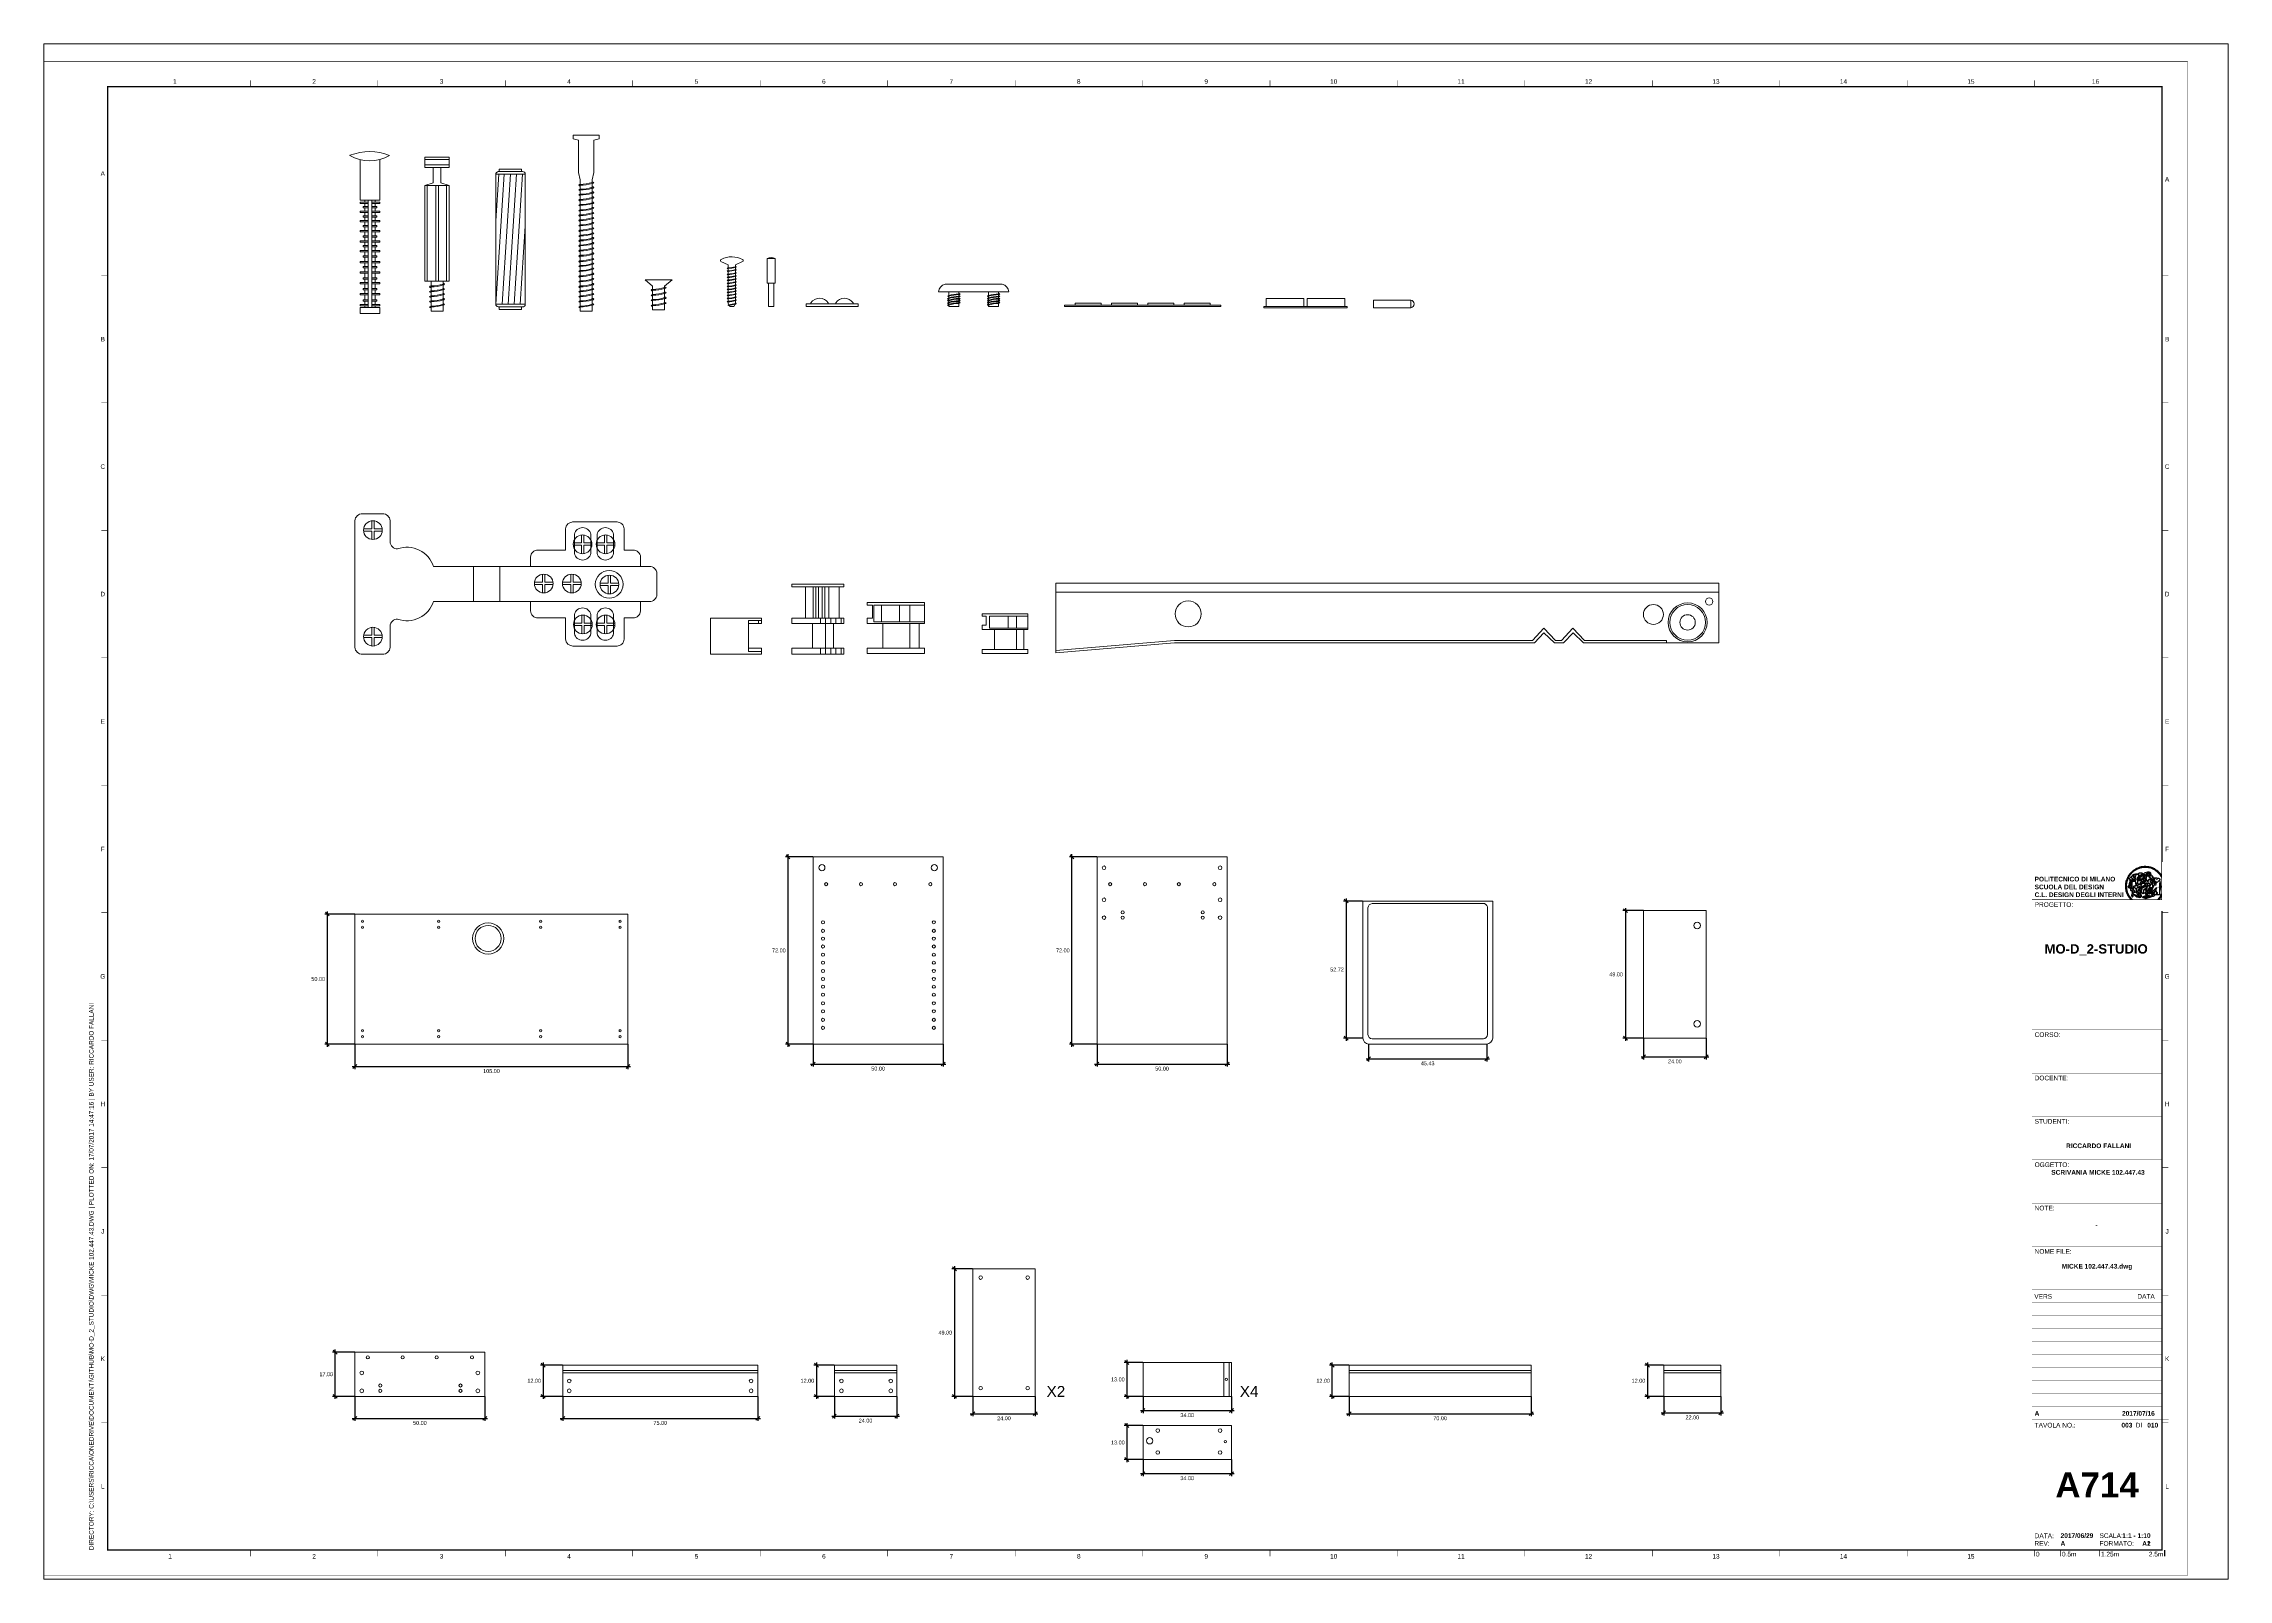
# Paper-space layout 'Layout3' of a CAD drawing. Header units: centimetres, sheet in millimetres. Extents: x -5 to 835, y -7 to 583.
# The model-space entities are those that its viewports show. They can reach past a viewport. Long polylines and large blocks are cut down to what shows.
import ezdxf
from ezdxf.enums import TextEntityAlignment as Align

# ---------------------------------------------------------------- set-up
doc = ezdxf.new("R2010")
doc.units = ezdxf.units.CM
doc.header["$MEASUREMENT"] = 0
doc.set_wipeout_variables(frame=1)
doc.layers.get('0').update_dxf_attribs({"lineweight": 18})
doc.layers.add('dettagli', color=4, linetype='Continuous', lineweight=13)
doc.layers.add('quote', color=20, linetype='Continuous', lineweight=5)
for name, color, linetype in [('G-ANNO-LOGO', 3, 'Continuous'), ('G-ANNO-TEXT', 3, 'Continuous'), ('G-ANNO-TTLB', 3, 'Continuous')]:
    doc.layers.add(name, color=color, linetype=linetype)
doc.layers.add('G-ANNO-NPLT', color=210, linetype='Continuous', plot=False)
doc.styles.add('ARIAL', font='arial.ttf')
doc.styles.add('ARIAL-BOLD', font='')
doc.styles.add('E-ARIAL', font='arial.ttf')
doc.styles.get("Standard").update_dxf_attribs({"font": 'arial.ttf'})
doc.styles.get('ARIAL-BOLD').set_extended_font_data('Arial', bold=True)
doc.dimstyles.new('quote', dxfattribs={"dimtxt": 1.5, "dimasz": 1.5, "dimexe": 1, "dimexo": 0.06, "dimgap": 1, "dimtad": 2, "dimtih": 1, "dimtoh": 1, "dimzin": 0, "dimdsep": 46, "dimtxsty": 'Standard', "dimblk": 'OBLIQUE', "dimcen": 0.09, "dimdle": 1, "dimadec": 0, "dimazin": 0, "dimtfac": 1, "dimtofl": 0, "dimtmove": 0, "dimatfit": 3, "dimldrblk": 'ARCHTICK', "dimfxl": 1, "dimtolj": 1, "dimtzin": 0, "dimarcsym": 0})

# ---------------------------------------------------------------- blocks, each defined once
blk = doc.blocks.new('_Oblique')
at = {"color": 0, "linetype": 'ByBlock', "lineweight": -2}
blk.add_line((-0.5, -0.5), (0.5, 0.5), dxfattribs=at)
blk = doc.blocks.new('*D38')
at = {"layer": 'Defpoints', "color": 0, "transparency": 16777216}
for p in [(104.02, 248.52), (114.6, 248.52), (114.6, 198.52)]:
    blk.add_point(p, dxfattribs=at)
at = {"layer": 'quote', "color": 0, "lineweight": -2, "transparency": 16777216}
for p, q in [((114.54, 248.52), (103.02, 248.52)), ((104.02, 197.52), (104.02, 249.52)), ((114.54, 198.52), (103.02, 198.52))]:
    blk.add_line(p, q, dxfattribs=at)
at = {"layer": 'quote', "color": 0, "lineweight": -2, "transparency": 16777216, "xscale": 1.5, "yscale": 1.5, "zscale": 1.5}
for p, rotation in [((104.02, 248.52), 90), ((104.02, 198.52), 270)]:
    blk.add_blockref('_Oblique', p, dxfattribs=dict(at, rotation=rotation))
at = {"layer": 'quote', "color": 0, "transparency": 16777216, "insert": (100.49, 223.52), "char_height": 1.5, "attachment_point": 5}
blk.add_mtext('\\A1;50.00', dxfattribs=at)
blk = doc.blocks.new('_ArchTick')
at = {"color": 0, "linetype": 'ByBlock', "const_width": 0.15}
blk.add_lwpolyline([(-0.5, -0.5), (0.5, 0.5)], dxfattribs=at)
blk = doc.blocks.new('*D39')
at = {"layer": 'Defpoints', "color": 0, "transparency": 16777216}
for p in [(114.6, 198.52), (219.6, 198.52), (219.6, 189.89)]:
    blk.add_point(p, dxfattribs=at)
at = {"layer": 'quote', "color": 0, "lineweight": -2, "transparency": 16777216}
for p, q in [((114.6, 198.46), (114.6, 188.89)), ((219.6, 198.46), (219.6, 188.89)), ((113.6, 189.89), (220.6, 189.89))]:
    blk.add_line(p, q, dxfattribs=at)
at = {"layer": 'quote', "color": 0, "lineweight": -2, "transparency": 16777216, "xscale": 1.5, "yscale": 1.5, "zscale": 1.5, "rotation": 180}
blk.add_blockref('_Oblique', (114.6, 189.89), dxfattribs=at)
at = {"layer": 'quote', "color": 0, "lineweight": -2, "transparency": 16777216, "xscale": 1.5, "yscale": 1.5, "zscale": 1.5}
blk.add_blockref('_Oblique', (219.6, 189.89), dxfattribs=at)
at = {"layer": 'quote', "color": 0, "transparency": 16777216, "insert": (167.1, 188.13), "char_height": 1.5, "attachment_point": 5}
blk.add_mtext('\\A1;105.00', dxfattribs=at)
blk = doc.blocks.new('*D40')
at = {"layer": 'Defpoints', "color": 0, "transparency": 16777216}
for p in [(281.13, 270.52), (290.76, 270.52), (290.76, 198.52)]:
    blk.add_point(p, dxfattribs=at)
at = {"layer": 'quote', "color": 0, "lineweight": -2, "transparency": 16777216}
for p, q in [((290.7, 270.52), (280.13, 270.52)), ((281.13, 197.52), (281.13, 271.52)), ((290.7, 198.52), (280.13, 198.52))]:
    blk.add_line(p, q, dxfattribs=at)
at = {"layer": 'quote', "color": 0, "lineweight": -2, "transparency": 16777216, "xscale": 1.5, "yscale": 1.5, "zscale": 1.5}
for p, rotation in [((281.13, 270.52), 90), ((281.13, 198.52), 270)]:
    blk.add_blockref('_Oblique', p, dxfattribs=dict(at, rotation=rotation))
at = {"layer": 'quote', "color": 0, "transparency": 16777216, "insert": (277.61, 234.52), "char_height": 1.5, "attachment_point": 5}
blk.add_mtext('\\A1;72.00', dxfattribs=at)
blk = doc.blocks.new('*D41')
at = {"layer": 'Defpoints', "color": 0, "transparency": 16777216}
for p in [(290.76, 198.52), (340.76, 198.52), (340.76, 190.84)]:
    blk.add_point(p, dxfattribs=at)
at = {"layer": 'quote', "color": 0, "lineweight": -2, "transparency": 16777216}
for p, q in [((290.76, 198.46), (290.76, 189.84)), ((340.76, 198.46), (340.76, 189.84)), ((289.76, 190.84), (341.76, 190.84))]:
    blk.add_line(p, q, dxfattribs=at)
at = {"layer": 'quote', "color": 0, "lineweight": -2, "transparency": 16777216, "xscale": 1.5, "yscale": 1.5, "zscale": 1.5, "rotation": 180}
blk.add_blockref('_Oblique', (290.76, 190.84), dxfattribs=at)
at = {"layer": 'quote', "color": 0, "lineweight": -2, "transparency": 16777216, "xscale": 1.5, "yscale": 1.5, "zscale": 1.5}
blk.add_blockref('_Oblique', (340.76, 190.84), dxfattribs=at)
at = {"layer": 'quote', "color": 0, "transparency": 16777216, "insert": (315.76, 189.08), "char_height": 1.5, "attachment_point": 5}
blk.add_mtext('\\A1;50.00', dxfattribs=at)
blk = doc.blocks.new('*D42')
at = {"layer": 'Defpoints', "color": 0, "transparency": 16777216}
for p in [(390.3, 270.52), (399.93, 270.52), (399.93, 198.52)]:
    blk.add_point(p, dxfattribs=at)
at = {"layer": 'quote', "color": 0, "lineweight": -2, "transparency": 16777216}
for p, q in [((399.87, 270.52), (389.3, 270.52)), ((390.3, 197.52), (390.3, 271.52)), ((399.87, 198.52), (389.3, 198.52))]:
    blk.add_line(p, q, dxfattribs=at)
at = {"layer": 'quote', "color": 0, "lineweight": -2, "transparency": 16777216, "xscale": 1.5, "yscale": 1.5, "zscale": 1.5}
for p, rotation in [((390.3, 270.52), 90), ((390.3, 198.52), 270)]:
    blk.add_blockref('_Oblique', p, dxfattribs=dict(at, rotation=rotation))
at = {"layer": 'quote', "color": 0, "transparency": 16777216, "insert": (386.78, 234.52), "char_height": 1.5, "attachment_point": 5}
blk.add_mtext('\\A1;72.00', dxfattribs=at)
blk = doc.blocks.new('*D43')
at = {"layer": 'Defpoints', "color": 0, "transparency": 16777216}
for p in [(399.93, 198.52), (449.93, 198.52), (449.93, 190.84)]:
    blk.add_point(p, dxfattribs=at)
at = {"layer": 'quote', "color": 0, "lineweight": -2, "transparency": 16777216}
for p, q in [((399.93, 198.46), (399.93, 189.84)), ((449.93, 198.46), (449.93, 189.84)), ((398.93, 190.84), (450.93, 190.84))]:
    blk.add_line(p, q, dxfattribs=at)
at = {"layer": 'quote', "color": 0, "lineweight": -2, "transparency": 16777216, "xscale": 1.5, "yscale": 1.5, "zscale": 1.5, "rotation": 180}
blk.add_blockref('_Oblique', (399.93, 190.84), dxfattribs=at)
at = {"layer": 'quote', "color": 0, "lineweight": -2, "transparency": 16777216, "xscale": 1.5, "yscale": 1.5, "zscale": 1.5}
blk.add_blockref('_Oblique', (449.93, 190.84), dxfattribs=at)
at = {"layer": 'quote', "color": 0, "transparency": 16777216, "insert": (424.93, 189.08), "char_height": 1.5, "attachment_point": 5}
blk.add_mtext('\\A1;50.00', dxfattribs=at)
blk = doc.blocks.new('*D44')
at = {"layer": 'Defpoints', "color": 0, "transparency": 16777216}
for p in [(502.07, 253.52), (495.72, 200.81), (502.07, 200.81)]:
    blk.add_point(p, dxfattribs=at)
at = {"layer": 'quote', "color": 0, "lineweight": -2, "transparency": 16777216}
for p, q in [((502.01, 253.52), (494.72, 253.52)), ((495.72, 254.52), (495.72, 199.81)), ((502.01, 200.81), (494.72, 200.81))]:
    blk.add_line(p, q, dxfattribs=at)
at = {"layer": 'quote', "color": 0, "lineweight": -2, "transparency": 16777216, "xscale": 1.5, "yscale": 1.5, "zscale": 1.5}
for p, rotation in [((495.72, 253.52), 90), ((495.72, 200.81), 270)]:
    blk.add_blockref('_Oblique', p, dxfattribs=dict(at, rotation=rotation))
at = {"layer": 'quote', "color": 0, "transparency": 16777216, "insert": (492.2, 227.17), "char_height": 1.5, "attachment_point": 5}
blk.add_mtext('\\A1;52.72', dxfattribs=at)
blk = doc.blocks.new('*D45')
at = {"layer": 'Defpoints', "color": 0, "transparency": 16777216}
for p in [(504.36, 198.52), (549.79, 198.52), (549.79, 192.87)]:
    blk.add_point(p, dxfattribs=at)
at = {"layer": 'quote', "color": 0, "lineweight": -2, "transparency": 16777216}
for p, q in [((504.36, 198.46), (504.36, 191.87)), ((549.79, 198.46), (549.79, 191.87)), ((503.36, 192.87), (550.79, 192.87))]:
    blk.add_line(p, q, dxfattribs=at)
at = {"layer": 'quote', "color": 0, "lineweight": -2, "transparency": 16777216, "xscale": 1.5, "yscale": 1.5, "zscale": 1.5, "rotation": 180}
blk.add_blockref('_Oblique', (504.36, 192.87), dxfattribs=at)
at = {"layer": 'quote', "color": 0, "lineweight": -2, "transparency": 16777216, "xscale": 1.5, "yscale": 1.5, "zscale": 1.5}
blk.add_blockref('_Oblique', (549.79, 192.87), dxfattribs=at)
at = {"layer": 'quote', "color": 0, "transparency": 16777216, "insert": (527.07, 191.1), "char_height": 1.5, "attachment_point": 5}
blk.add_mtext('\\A1;45.43', dxfattribs=at)
blk = doc.blocks.new('*D46')
at = {"layer": 'Defpoints', "color": 0, "transparency": 16777216}
for p in [(610.1, 249.81), (603.09, 200.81), (610.1, 200.81)]:
    blk.add_point(p, dxfattribs=at)
at = {"layer": 'quote', "color": 0, "lineweight": -2, "transparency": 16777216}
for p, q in [((610.04, 249.81), (602.09, 249.81)), ((603.09, 250.81), (603.09, 199.81)), ((610.04, 200.81), (602.09, 200.81))]:
    blk.add_line(p, q, dxfattribs=at)
at = {"layer": 'quote', "color": 0, "lineweight": -2, "transparency": 16777216, "xscale": 1.5, "yscale": 1.5, "zscale": 1.5}
for p, rotation in [((603.09, 249.81), 90), ((603.09, 200.81), 270)]:
    blk.add_blockref('_Oblique', p, dxfattribs=dict(at, rotation=rotation))
at = {"layer": 'quote', "color": 0, "transparency": 16777216, "insert": (599.53, 225.31), "char_height": 1.5, "attachment_point": 5}
blk.add_mtext('\\A1;49.00', dxfattribs=at)
blk = doc.blocks.new('*D47')
at = {"layer": 'Defpoints', "color": 0, "transparency": 16777216}
for p in [(610.1, 200.81), (634.1, 200.81), (634.1, 193.63)]:
    blk.add_point(p, dxfattribs=at)
at = {"layer": 'quote', "color": 0, "lineweight": -2, "transparency": 16777216}
for p, q in [((609.1, 193.63), (635.1, 193.63)), ((610.1, 200.75), (610.1, 192.63)), ((634.1, 200.75), (634.1, 192.63))]:
    blk.add_line(p, q, dxfattribs=at)
at = {"layer": 'quote', "color": 0, "lineweight": -2, "transparency": 16777216, "xscale": 1.5, "yscale": 1.5, "zscale": 1.5, "rotation": 180}
blk.add_blockref('_Oblique', (610.1, 193.63), dxfattribs=at)
at = {"layer": 'quote', "color": 0, "lineweight": -2, "transparency": 16777216, "xscale": 1.5, "yscale": 1.5, "zscale": 1.5}
blk.add_blockref('_Oblique', (634.1, 193.63), dxfattribs=at)
at = {"layer": 'quote', "color": 0, "transparency": 16777216, "insert": (622.1, 191.87), "char_height": 1.5, "attachment_point": 5}
blk.add_mtext('\\A1;24.00', dxfattribs=at)
blk = doc.blocks.new('*D48')
at = {"layer": 'Defpoints', "color": 0, "transparency": 16777216}
for p in [(107.05, 80.08), (114.6, 80.08), (114.6, 63.08)]:
    blk.add_point(p, dxfattribs=at)
at = {"layer": 'quote', "color": 0, "lineweight": -2, "transparency": 16777216}
for p, q in [((114.54, 80.08), (106.05, 80.08)), ((107.05, 62.08), (107.05, 81.08)), ((114.54, 63.08), (106.05, 63.08))]:
    blk.add_line(p, q, dxfattribs=at)
at = {"layer": 'quote', "color": 0, "lineweight": -2, "transparency": 16777216, "xscale": 1.5, "yscale": 1.5, "zscale": 1.5}
for p, rotation in [((107.05, 80.08), 90), ((107.05, 63.08), 270)]:
    blk.add_blockref('_Oblique', p, dxfattribs=dict(at, rotation=rotation))
at = {"layer": 'quote', "color": 0, "transparency": 16777216, "insert": (103.59, 71.58), "char_height": 1.5, "attachment_point": 5}
blk.add_mtext('\\A1;17.00', dxfattribs=at)
blk = doc.blocks.new('*D49')
at = {"layer": 'Defpoints', "color": 0, "transparency": 16777216}
for p in [(114.6, 63.08), (164.6, 63.08), (164.6, 54.62)]:
    blk.add_point(p, dxfattribs=at)
at = {"layer": 'quote', "color": 0, "lineweight": -2, "transparency": 16777216}
for p, q in [((114.6, 63.02), (114.6, 53.62)), ((164.6, 63.02), (164.6, 53.62)), ((113.6, 54.62), (165.6, 54.62))]:
    blk.add_line(p, q, dxfattribs=at)
at = {"layer": 'quote', "color": 0, "lineweight": -2, "transparency": 16777216, "xscale": 1.5, "yscale": 1.5, "zscale": 1.5, "rotation": 180}
blk.add_blockref('_Oblique', (114.6, 54.62), dxfattribs=at)
at = {"layer": 'quote', "color": 0, "lineweight": -2, "transparency": 16777216, "xscale": 1.5, "yscale": 1.5, "zscale": 1.5}
blk.add_blockref('_Oblique', (164.6, 54.62), dxfattribs=at)
at = {"layer": 'quote', "color": 0, "transparency": 16777216, "insert": (139.6, 52.86), "char_height": 1.5, "attachment_point": 5}
blk.add_mtext('\\A1;50.00', dxfattribs=at)
blk = doc.blocks.new('*D50')
at = {"layer": 'Defpoints', "color": 0, "transparency": 16777216}
for p in [(194.52, 75.08), (187, 63.08), (194.52, 63.08)]:
    blk.add_point(p, dxfattribs=at)
at = {"layer": 'quote', "color": 0, "lineweight": -2, "transparency": 16777216}
for p, q in [((187, 76.08), (187, 62.08)), ((194.46, 75.08), (186, 75.08)), ((194.46, 63.08), (186, 63.08))]:
    blk.add_line(p, q, dxfattribs=at)
at = {"layer": 'quote', "color": 0, "lineweight": -2, "transparency": 16777216, "xscale": 1.5, "yscale": 1.5, "zscale": 1.5}
for p, rotation in [((187, 75.08), 90), ((187, 63.08), 270)]:
    blk.add_blockref('_Oblique', p, dxfattribs=dict(at, rotation=rotation))
at = {"layer": 'quote', "color": 0, "transparency": 16777216, "insert": (183.54, 69.08), "char_height": 1.5, "attachment_point": 5}
blk.add_mtext('\\A1;12.00', dxfattribs=at)
blk = doc.blocks.new('*D51')
at = {"layer": 'Defpoints', "color": 0, "transparency": 16777216}
for p in [(194.52, 63.08), (269.52, 63.08), (269.52, 54.62)]:
    blk.add_point(p, dxfattribs=at)
at = {"layer": 'quote', "color": 0, "lineweight": -2, "transparency": 16777216}
for p, q in [((194.52, 63.02), (194.52, 53.62)), ((269.52, 63.02), (269.52, 53.62)), ((193.52, 54.62), (270.52, 54.62))]:
    blk.add_line(p, q, dxfattribs=at)
at = {"layer": 'quote', "color": 0, "lineweight": -2, "transparency": 16777216, "xscale": 1.5, "yscale": 1.5, "zscale": 1.5, "rotation": 180}
blk.add_blockref('_Oblique', (194.52, 54.62), dxfattribs=at)
at = {"layer": 'quote', "color": 0, "lineweight": -2, "transparency": 16777216, "xscale": 1.5, "yscale": 1.5, "zscale": 1.5}
blk.add_blockref('_Oblique', (269.52, 54.62), dxfattribs=at)
at = {"layer": 'quote', "color": 0, "transparency": 16777216, "insert": (232.02, 52.86), "char_height": 1.5, "attachment_point": 5}
blk.add_mtext('\\A1;75.00', dxfattribs=at)
blk = doc.blocks.new('*D52')
at = {"layer": 'Defpoints', "color": 0, "transparency": 16777216}
for p in [(298.94, 75.08), (292.04, 63.08), (298.94, 63.08)]:
    blk.add_point(p, dxfattribs=at)
at = {"layer": 'quote', "color": 0, "lineweight": -2, "transparency": 16777216}
for p, q in [((292.04, 76.08), (292.04, 62.08)), ((298.88, 75.08), (291.04, 75.08)), ((298.88, 63.08), (291.04, 63.08))]:
    blk.add_line(p, q, dxfattribs=at)
at = {"layer": 'quote', "color": 0, "lineweight": -2, "transparency": 16777216, "xscale": 1.5, "yscale": 1.5, "zscale": 1.5}
for p, rotation in [((292.04, 75.08), 90), ((292.04, 63.08), 270)]:
    blk.add_blockref('_Oblique', p, dxfattribs=dict(at, rotation=rotation))
at = {"layer": 'quote', "color": 0, "transparency": 16777216, "insert": (288.58, 69.08), "char_height": 1.5, "attachment_point": 5}
blk.add_mtext('\\A1;12.00', dxfattribs=at)
blk = doc.blocks.new('*D53')
at = {"layer": 'Defpoints', "color": 0, "transparency": 16777216}
for p in [(298.94, 63.08), (322.94, 63.08), (322.94, 55.51)]:
    blk.add_point(p, dxfattribs=at)
at = {"layer": 'quote', "color": 0, "lineweight": -2, "transparency": 16777216}
for p, q in [((298.94, 63.02), (298.94, 54.51)), ((322.94, 63.02), (322.94, 54.51)), ((297.94, 55.51), (323.94, 55.51))]:
    blk.add_line(p, q, dxfattribs=at)
at = {"layer": 'quote', "color": 0, "lineweight": -2, "transparency": 16777216, "xscale": 1.5, "yscale": 1.5, "zscale": 1.5, "rotation": 180}
blk.add_blockref('_Oblique', (298.94, 55.51), dxfattribs=at)
at = {"layer": 'quote', "color": 0, "lineweight": -2, "transparency": 16777216, "xscale": 1.5, "yscale": 1.5, "zscale": 1.5}
blk.add_blockref('_Oblique', (322.94, 55.51), dxfattribs=at)
at = {"layer": 'quote', "color": 0, "transparency": 16777216, "insert": (310.94, 53.75), "char_height": 1.5, "attachment_point": 5}
blk.add_mtext('\\A1;24.00', dxfattribs=at)
blk = doc.blocks.new('*D54')
at = {"layer": 'Defpoints', "color": 0, "transparency": 16777216}
for p in [(352.16, 112.08), (345.16, 63.08), (352.16, 63.08)]:
    blk.add_point(p, dxfattribs=at)
at = {"layer": 'quote', "color": 0, "lineweight": -2, "transparency": 16777216}
for p, q in [((352.1, 112.08), (344.16, 112.08)), ((345.16, 113.08), (345.16, 62.08)), ((352.1, 63.08), (344.16, 63.08))]:
    blk.add_line(p, q, dxfattribs=at)
at = {"layer": 'quote', "color": 0, "lineweight": -2, "transparency": 16777216, "xscale": 1.5, "yscale": 1.5, "zscale": 1.5}
for p, rotation in [((345.16, 112.08), 90), ((345.16, 63.08), 270)]:
    blk.add_blockref('_Oblique', p, dxfattribs=dict(at, rotation=rotation))
at = {"layer": 'quote', "color": 0, "transparency": 16777216, "insert": (341.6, 87.58), "char_height": 1.5, "attachment_point": 5}
blk.add_mtext('\\A1;49.00', dxfattribs=at)
blk = doc.blocks.new('*D55')
at = {"layer": 'Defpoints', "color": 0, "transparency": 16777216}
for p in [(352.16, 63.08), (376.16, 63.08), (376.16, 56.43)]:
    blk.add_point(p, dxfattribs=at)
at = {"layer": 'quote', "color": 0, "lineweight": -2, "transparency": 16777216}
for p, q in [((352.16, 63.02), (352.16, 55.43)), ((376.16, 63.02), (376.16, 55.43)), ((351.16, 56.43), (377.16, 56.43))]:
    blk.add_line(p, q, dxfattribs=at)
at = {"layer": 'quote', "color": 0, "lineweight": -2, "transparency": 16777216, "xscale": 1.5, "yscale": 1.5, "zscale": 1.5, "rotation": 180}
blk.add_blockref('_Oblique', (352.16, 56.43), dxfattribs=at)
at = {"layer": 'quote', "color": 0, "lineweight": -2, "transparency": 16777216, "xscale": 1.5, "yscale": 1.5, "zscale": 1.5}
blk.add_blockref('_Oblique', (376.16, 56.43), dxfattribs=at)
at = {"layer": 'quote', "color": 0, "transparency": 16777216, "insert": (364.16, 54.66), "char_height": 1.5, "attachment_point": 5}
blk.add_mtext('\\A1;24.00', dxfattribs=at)
blk = doc.blocks.new('*D56')
at = {"layer": 'Defpoints', "color": 0, "transparency": 16777216}
for p in [(417.61, 51.84), (411.4, 38.84), (417.61, 38.84)]:
    blk.add_point(p, dxfattribs=at)
at = {"layer": 'quote', "color": 0, "lineweight": -2, "transparency": 16777216}
for p, q in [((417.55, 51.84), (410.4, 51.84)), ((411.4, 52.84), (411.4, 37.84)), ((417.55, 38.84), (410.4, 38.84))]:
    blk.add_line(p, q, dxfattribs=at)
at = {"layer": 'quote', "color": 0, "lineweight": -2, "transparency": 16777216, "xscale": 1.5, "yscale": 1.5, "zscale": 1.5}
for p, rotation in [((411.4, 51.84), 90), ((411.4, 38.84), 270)]:
    blk.add_blockref('_Oblique', p, dxfattribs=dict(at, rotation=rotation))
at = {"layer": 'quote', "color": 0, "transparency": 16777216, "insert": (407.94, 45.34), "char_height": 1.5, "attachment_point": 5}
blk.add_mtext('\\A1;13.00', dxfattribs=at)
blk = doc.blocks.new('*D57')
at = {"layer": 'Defpoints', "color": 0, "transparency": 16777216}
for p in [(417.61, 38.84), (451.61, 38.84), (451.61, 33.38)]:
    blk.add_point(p, dxfattribs=at)
at = {"layer": 'quote', "color": 0, "lineweight": -2, "transparency": 16777216}
for p, q in [((417.61, 38.78), (417.61, 32.38)), ((451.61, 38.78), (451.61, 32.38)), ((416.61, 33.38), (452.61, 33.38))]:
    blk.add_line(p, q, dxfattribs=at)
at = {"layer": 'quote', "color": 0, "lineweight": -2, "transparency": 16777216, "xscale": 1.5, "yscale": 1.5, "zscale": 1.5, "rotation": 180}
blk.add_blockref('_Oblique', (417.61, 33.38), dxfattribs=at)
at = {"layer": 'quote', "color": 0, "lineweight": -2, "transparency": 16777216, "xscale": 1.5, "yscale": 1.5, "zscale": 1.5}
blk.add_blockref('_Oblique', (451.61, 33.38), dxfattribs=at)
at = {"layer": 'quote', "color": 0, "transparency": 16777216, "insert": (434.61, 31.62), "char_height": 1.5, "attachment_point": 5}
blk.add_mtext('\\A1;34.00', dxfattribs=at)
blk = doc.blocks.new('*D58')
at = {"layer": 'Defpoints', "color": 0, "transparency": 16777216}
for p in [(417.61, 76.08), (411.4, 63.08), (417.61, 63.08)]:
    blk.add_point(p, dxfattribs=at)
at = {"layer": 'quote', "color": 0, "lineweight": -2, "transparency": 16777216}
for p, q in [((417.55, 76.08), (410.4, 76.08)), ((411.4, 77.08), (411.4, 62.08)), ((417.55, 63.08), (410.4, 63.08))]:
    blk.add_line(p, q, dxfattribs=at)
at = {"layer": 'quote', "color": 0, "lineweight": -2, "transparency": 16777216, "xscale": 1.5, "yscale": 1.5, "zscale": 1.5}
for p, rotation in [((411.4, 76.08), 90), ((411.4, 63.08), 270)]:
    blk.add_blockref('_Oblique', p, dxfattribs=dict(at, rotation=rotation))
at = {"layer": 'quote', "color": 0, "transparency": 16777216, "insert": (407.94, 69.58), "char_height": 1.5, "attachment_point": 5}
blk.add_mtext('\\A1;13.00', dxfattribs=at)
blk = doc.blocks.new('*D59')
at = {"layer": 'Defpoints', "color": 0, "transparency": 16777216}
for p in [(417.61, 63.08), (451.61, 63.08), (451.61, 57.62)]:
    blk.add_point(p, dxfattribs=at)
at = {"layer": 'quote', "color": 0, "lineweight": -2, "transparency": 16777216}
for p, q in [((417.61, 63.02), (417.61, 56.62)), ((451.61, 63.02), (451.61, 56.62)), ((416.61, 57.62), (452.61, 57.62))]:
    blk.add_line(p, q, dxfattribs=at)
at = {"layer": 'quote', "color": 0, "lineweight": -2, "transparency": 16777216, "xscale": 1.5, "yscale": 1.5, "zscale": 1.5, "rotation": 180}
blk.add_blockref('_Oblique', (417.61, 57.62), dxfattribs=at)
at = {"layer": 'quote', "color": 0, "lineweight": -2, "transparency": 16777216, "xscale": 1.5, "yscale": 1.5, "zscale": 1.5}
blk.add_blockref('_Oblique', (451.61, 57.62), dxfattribs=at)
at = {"layer": 'quote', "color": 0, "transparency": 16777216, "insert": (434.61, 55.85), "char_height": 1.5, "attachment_point": 5}
blk.add_mtext('\\A1;34.00', dxfattribs=at)
blk = doc.blocks.new('*D60')
at = {"layer": 'Defpoints', "color": 0, "transparency": 16777216}
for p in [(490.33, 75.08), (496.84, 75.08), (496.84, 63.08)]:
    blk.add_point(p, dxfattribs=at)
at = {"layer": 'quote', "color": 0, "lineweight": -2, "transparency": 16777216}
for p, q in [((490.33, 62.08), (490.33, 76.08)), ((496.78, 75.08), (489.33, 75.08)), ((496.78, 63.08), (489.33, 63.08))]:
    blk.add_line(p, q, dxfattribs=at)
at = {"layer": 'quote', "color": 0, "lineweight": -2, "transparency": 16777216, "xscale": 1.5, "yscale": 1.5, "zscale": 1.5}
for p, rotation in [((490.33, 75.08), 90), ((490.33, 63.08), 270)]:
    blk.add_blockref('_Oblique', p, dxfattribs=dict(at, rotation=rotation))
at = {"layer": 'quote', "color": 0, "transparency": 16777216, "insert": (486.88, 69.08), "char_height": 1.5, "attachment_point": 5}
blk.add_mtext('\\A1;12.00', dxfattribs=at)
blk = doc.blocks.new('*D61')
at = {"layer": 'Defpoints', "color": 0, "transparency": 16777216}
for p in [(496.84, 63.08), (566.84, 63.08), (566.84, 56.42)]:
    blk.add_point(p, dxfattribs=at)
at = {"layer": 'quote', "color": 0, "lineweight": -2, "transparency": 16777216}
for p, q in [((496.84, 63.02), (496.84, 55.42)), ((566.84, 63.02), (566.84, 55.42)), ((495.84, 56.42), (567.84, 56.42))]:
    blk.add_line(p, q, dxfattribs=at)
at = {"layer": 'quote', "color": 0, "lineweight": -2, "transparency": 16777216, "xscale": 1.5, "yscale": 1.5, "zscale": 1.5, "rotation": 180}
blk.add_blockref('_Oblique', (496.84, 56.42), dxfattribs=at)
at = {"layer": 'quote', "color": 0, "lineweight": -2, "transparency": 16777216, "xscale": 1.5, "yscale": 1.5, "zscale": 1.5}
blk.add_blockref('_Oblique', (566.84, 56.42), dxfattribs=at)
at = {"layer": 'quote', "color": 0, "transparency": 16777216, "insert": (531.84, 54.66), "char_height": 1.5, "attachment_point": 5}
blk.add_mtext('\\A1;70.00', dxfattribs=at)
blk = doc.blocks.new('*D62')
at = {"layer": 'Defpoints', "color": 0, "transparency": 16777216}
for p in [(617.81, 75.08), (611.55, 63.08), (617.81, 63.08)]:
    blk.add_point(p, dxfattribs=at)
at = {"layer": 'quote', "color": 0, "lineweight": -2, "transparency": 16777216}
for p, q in [((611.55, 76.08), (611.55, 62.08)), ((617.75, 75.08), (610.55, 75.08)), ((617.75, 63.08), (610.55, 63.08))]:
    blk.add_line(p, q, dxfattribs=at)
at = {"layer": 'quote', "color": 0, "lineweight": -2, "transparency": 16777216, "xscale": 1.5, "yscale": 1.5, "zscale": 1.5}
for p, rotation in [((611.55, 75.08), 90), ((611.55, 63.08), 270)]:
    blk.add_blockref('_Oblique', p, dxfattribs=dict(at, rotation=rotation))
at = {"layer": 'quote', "color": 0, "transparency": 16777216, "insert": (608.1, 69.08), "char_height": 1.5, "attachment_point": 5}
blk.add_mtext('\\A1;12.00', dxfattribs=at)
blk = doc.blocks.new('*D63')
at = {"layer": 'Defpoints', "color": 0, "transparency": 16777216}
for p in [(617.81, 63.08), (639.81, 63.08), (639.81, 56.73)]:
    blk.add_point(p, dxfattribs=at)
at = {"layer": 'quote', "color": 0, "lineweight": -2, "transparency": 16777216}
for p, q in [((617.81, 63.02), (617.81, 55.73)), ((639.81, 63.02), (639.81, 55.73)), ((616.81, 56.73), (640.81, 56.73))]:
    blk.add_line(p, q, dxfattribs=at)
at = {"layer": 'quote', "color": 0, "lineweight": -2, "transparency": 16777216, "xscale": 1.5, "yscale": 1.5, "zscale": 1.5, "rotation": 180}
blk.add_blockref('_Oblique', (617.81, 56.73), dxfattribs=at)
at = {"layer": 'quote', "color": 0, "lineweight": -2, "transparency": 16777216, "xscale": 1.5, "yscale": 1.5, "zscale": 1.5}
blk.add_blockref('_Oblique', (639.81, 56.73), dxfattribs=at)
at = {"layer": 'quote', "color": 0, "transparency": 16777216, "insert": (628.81, 54.97), "char_height": 1.5, "attachment_point": 5}
blk.add_mtext('\\A1;22.00', dxfattribs=at)
blk = doc.blocks.new('A1_GRID_LAYOUT')
at = {"layer": 'G-ANNO-NPLT', "const_width": 0.18}
for points in [[(841, 594), (0, 594)], [(0, 0), (0, 594)], [(841, 0), (841, 594)], [(841, 0), (0, 0)]]:
    blk.add_lwpolyline(points, dxfattribs=at)
at = {"layer": 'G-ANNO-TTLB', "const_width": 0.5, "flags": 128}
blk.add_lwpolyline([(25, 584), (25, 10), (831, 10), (831, 584)], close=True, dxfattribs=at)
at = {"layer": 'G-ANNO-TTLB', "const_width": 0.18, "flags": 128}
for points in [[(81, 586.5), (81, 584)], [(131, 586.5), (131, 584)], [(181, 586.5), (181, 584)], [(231, 586.5), (231, 584)], [(281, 586.5), (281, 584)], [(331, 586.5), (331, 584)], [(381, 586.5), (381, 584)], [(431, 586.5), (431, 584)], [(481, 586.5), (481, 584)], [(531, 586.5), (531, 584)], [(581, 586.5), (581, 584)], [(631, 586.5), (631, 584)], [(681, 586.5), (681, 584)], [(731, 586.5), (731, 584)], [(781, 586.5), (781, 584)], [(0, 578.5), (0, 576)], [(25, 510), (22.5, 510)], [(833.5, 510), (831, 510)], [(25, 460), (22.5, 460)], [(833.5, 460), (831, 460)], [(25, 410), (22.5, 410)], [(833.5, 410), (831, 410)], [(25, 360), (22.5, 360)], [(833.5, 360), (831, 360)], [(25, 310), (22.5, 310)], [(833.5, 310), (831, 310)], [(25, 260), (22.5, 260)], [(833.5, 260), (831, 260)], [(25, 210), (22.5, 210)], [(833.5, 210), (831, 210)], [(25, 160), (22.5, 160)], [(833.5, 160), (831, 160)], [(25, 110), (22.5, 110)], [(833.5, 110), (831, 110)], [(833.5, 110), (831, 110)], [(25, 60), (22.5, 60)], [(833.5, 60), (831, 60)], [(833.5, 60), (831, 60)], [(81, 10), (81, 7.5)], [(131, 10), (131, 7.5)], [(181, 10), (181, 7.5)], [(231, 10), (231, 7.5)], [(281, 10), (281, 7.5)], [(331, 10), (331, 7.5)], [(381, 10), (381, 7.5)], [(431, 10), (431, 7.5)], [(481, 10), (481, 7.5)], [(531, 10), (531, 7.5)], [(581, 10), (581, 7.5)], [(631, 10), (631, 7.5)], [(681, 10), (681, 7.5)], [(731, 10), (731, 7.5)], [(781, 10), (781, 7.5)]]:
    blk.add_lwpolyline(points, dxfattribs=at)
at = {"layer": 'G-ANNO-TTLB', "const_width": 0.18}
blk.add_lwpolyline([(716.5, 10), (776.5, 10)], dxfattribs=at)
at = {"layer": 'G-ANNO-TEXT', "style": 'ARIAL'}
for s, p in [('1', (51.35, 586.07)), ('2', (106, 586.07)), ('3', (156, 586.07)), ('4', (206, 586.07)), ('5', (256, 586.07)), ('6', (306, 586.07)), ('7', (356, 586.07)), ('8', (406, 586.07)), ('9', (456, 586.07)), ('10', (506, 586.07)), ('11', (556, 586.07)), ('12', (606, 586.07)), ('13', (656, 586.07)), ('14', (706, 586.07)), ('15', (756, 586.07)), ('16', (804.89, 586.07)), ('A', (23.09, 549.98)), ('A', (832.98, 547.71)), ('B', (23.09, 485)), ('B', (832.98, 485)), ('C', (23.09, 435)), ('C', (832.98, 435)), ('D', (23.09, 385)), ('D', (832.98, 385)), ('E', (23.09, 335)), ('E', (832.98, 335)), ('F', (23.09, 285)), ('F', (832.98, 285)), ('G', (23.09, 235)), ('G', (832.98, 235)), ('H', (23.09, 185)), ('H', (832.98, 185)), ('J', (23.09, 135)), ('J', (832.98, 135)), ('K', (23.09, 85)), ('K', (832.98, 85)), ('L', (23.09, 35)), ('L', (832.98, 35)), ('1', (49.49, 7.51)), ('2', (106, 7.51)), ('3', (156, 7.51)), ('4', (206, 7.51)), ('5', (256, 7.51)), ('6', (306, 7.51)), ('7', (356, 7.51)), ('8', (406, 7.51)), ('9', (456, 7.51)), ('10', (506, 7.51)), ('11', (556, 7.51)), ('12', (606, 7.51)), ('13', (656, 7.51)), ('14', (706, 7.51)), ('15', (756, 7.51))]:
    blk.add_text(s, height=1.8, dxfattribs=at).set_placement(p, align=Align.MIDDLE_CENTER)
at = {"layer": 'G-ANNO-TEXT', "insert": (17.7, 9.95), "char_height": 1.8, "attachment_point": 1, "rotation": 90, "style": 'ARIAL'}
blk.add_mtext_dynamic_manual_height_columns('DIRECTORY: C:\\\\USERS\\\\RICCA\\\\ONEDRIVE\\\\DOCUMENTI\\\\GITHUB\\\\MO-D_2_STUDIO\\\\DWG\\\\MICKE 102.447.43.DWG | PLOTTED ON: 17/07/2017 14:47:16 | BY USER: RICCARDO FALLANI', width=412.209, gutter_width=9, heights=[0], dxfattribs=at)
blk = doc.blocks.new('*U6')
at = {"layer": 'G-ANNO-TTLB', "const_width": 0.18}
for points in [[(0, -2.5), (0, 0)], [(10, 0), (10, -2.5)], [(25, 0), (25, -2.5)]]:
    blk.add_lwpolyline(points, dxfattribs=at)
at = {"layer": 'G-ANNO-TTLB'}
blk.add_lwpolyline([(50, 0, 0.48, 0.48, 0), (50, -2.5, 0.48, 0.48, 0)], format="xyseb", dxfattribs=at)
at = {"layer": 'G-ANNO-TEXT', "style": 'E-ARIAL'}
blk.add_text('0', height=1.8, dxfattribs=at).set_placement((1.2, -0.7), align=Align.TOP_CENTER)
for s, p in [('0.5m', (10.5, -2.5)), ('1.25m', (25.5, -2.5))]:
    blk.add_text(s, height=1.8, dxfattribs=at).set_placement(p)
blk.add_text('2.5m', height=1.8, dxfattribs=at).set_placement((49.5, -2.5), align=Align.RIGHT)
blk = doc.blocks.new('logoPolimi')
for p, q in [((-2.37, 0.12), (-2.16, 0.11)), ((-2.37, 0.01), (-2.16, 0.01)), ((-2.36, 0.23), (-2.15, 0.21)), ((-2.35, 0.34), (-2.14, 0.31)), ((-2.33, 0.45), (-2.12, 0.41)), ((-2.3, 0.55), (-2.1, 0.51)), ((-2.28, 0.66), (-2.07, 0.6)), ((-2.24, 0.77), (-2.04, 0.7)), ((-2.2, 0.87), (-2.01, 0.79)), ((-2.16, 0.97), (-1.97, 0.89)), ((-2.11, 1.07), (-1.93, 0.98)), ((-2.06, 1.17), (-1.88, 1.07)), ((-2.01, 1.26), (-1.83, 1.15)), ((-1.94, 1.36), (-1.77, 1.24)), ((-1.88, 1.45), (-1.71, 1.32)), ((-1.84, 0.03), (-1.82, 0.35)), ((-1.81, 1.53), (-1.65, 1.4)), ((-1.74, 1.61), (-1.58, 1.47)), ((-1.73, 0.59), (-1.73, 0.59)), ((-1.73, 0.59), (-1.73, 0.59)), ((-1.66, 1.69), (-1.51, 1.54)), ((-1.65, 0.57), (-1.65, 0.57)), ((-1.59, 1.12), (-1.59, 1.12)), ((-1.58, 1.77), (-1.44, 1.61)), ((-1.51, 0.55), (-1.51, 0.55)), ((-1.51, 0.55), (-1.51, 0.55)), ((-1.49, 1.84), (-1.36, 1.68)), ((-1.41, 1.91), (-1.28, 1.74)), ((-1.32, 1.97), (-1.2, 1.8)), ((-1.31, 0.79), (-1.21, 0.75)), ((-1.21, 0.75), (-1.31, 0.79)), ((-1.21, 0.75), (-1.31, 0.79)), ((-1.22, 2.03), (-1.11, 1.85)), ((-1.21, 0.75), (-1.21, 0.75)), ((-1.21, 0.75), (-1.21, 0.75)), ((-1.19, 0.76), (-1.19, 0.76)), ((-1.19, 0.76), (-1.19, 0.76)), ((-1.17, 0.99), (-1.18, 0.99)), ((-1.18, 0.99), (-1.17, 0.99)), ((-1.16, 0.57), (-1.16, 0.57)), ((-1.16, 0.57), (-1.16, 0.57)), ((-1.13, 2.09), (-1.03, 1.9)), ((-1.1, 0.01), (-0.99, 0.06)), ((-0.99, 0.06), (-1.1, 0.01)), ((-0.99, 0.06), (-1.1, 0.01)), ((-1.03, 2.14), (-0.94, 1.95)), ((-0.99, 0.06), (-0.99, 0.06)), ((-0.99, 0.06), (-0.99, 0.06)), ((-0.97, 0.79), (-0.98, 0.79)), ((-0.89, 0.84), (-0.97, 0.79)), ((-0.97, 0.79), (-0.89, 0.84)), ((-0.96, 1.41), (-0.96, 1.41)), ((-0.96, 1.41), (-0.96, 1.41)), ((-0.93, 2.18), (-0.84, 1.99)), ((-0.89, 0.84), (-0.82, 0.87)), ((-0.82, 0.87), (-0.89, 0.84)), ((-0.89, 0.84), (-0.82, 0.87)), ((-0.88, 0.83), (-0.89, 0.84)), ((-0.85, 1.39), (-0.85, 1.39)), ((-0.85, 1.39), (-0.85, 1.39)), ((-0.84, 0.14), (-0.84, 0.14)), ((-0.83, 2.22), (-0.75, 2.03)), ((-0.77, 1.08), (-0.78, 1.08)), ((-0.78, 1.08), (-0.77, 1.08)), ((-0.61, 1.12), (-0.77, 1.08)), ((-0.77, 1.08), (-0.61, 1.12)), ((-0.77, 1.08), (-0.61, 1.12)), ((-0.75, 1.3), (-0.76, 1.29)), ((-0.76, 1.29), (-0.75, 1.3)), ((-0.72, 2.26), (-0.66, 2.06)), ((-0.65, 0.99), (-0.7, 0.96)), ((-0.69, 0.18), (-0.68, 0.18)), ((-0.66, 0.93), (-0.66, 0.93)), ((-0.66, 0.93), (-0.64, 0.93)), ((-0.66, 0.93), (-0.66, 0.93)), ((-0.66, 0.93), (-0.66, 0.93)), ((-0.63, 1.01), (-0.63, 1.01)), ((-0.63, 1.01), (-0.62, 1.01)), ((-0.63, 0.66), (-0.63, 0.66)), ((-0.61, 2.29), (-0.56, 2.09)), ((-0.6, 1.12), (-0.61, 1.12)), ((-0.61, 1.12), (-0.6, 1.12)), ((-0.61, 1.12), (-0.6, 1.12)), ((-0.61, 0.86), (-0.57, 0.85)), ((-0.57, 0.85), (-0.61, 0.86)), ((-0.61, 0.86), (-0.57, 0.85)), ((-0.53, 1.08), (-0.6, 1.12)), ((-0.6, 1.12), (-0.6, 1.11)), ((-0.6, 1.12), (-0.53, 1.08)), ((-0.57, 0.8), (-0.59, 0.8)), ((-0.57, 0.85), (-0.53, 0.84)), ((-0.57, 0.85), (-0.57, 0.85)), ((-0.57, 0.85), (-0.57, 0.85)), ((-0.57, 0.85), (-0.53, 0.84)), ((-0.56, 0.29), (-0.49, 0.48)), ((-0.56, 0.14), (-0.56, 0.29)), ((-0.5, 0.11), (-0.56, 0.14)), ((-0.53, 0.84), (-0.51, 0.84)), ((-0.53, 0.84), (-0.51, 0.84)), ((-0.53, 0.84), (-0.53, 0.84)), ((-0.51, 2.32), (-0.46, 2.11)), ((-0.51, 0.11), (-0.51, 0.11)), ((-0.51, 0.11), (-0.51, 0.11)), ((-0.34, 0.33), (-0.5, 0.11)), ((-0.49, 0.48), (-0.41, 0.55)), ((-0.42, 0.8), (-0.47, 0.79)), ((-0.42, 0.8), (-0.47, 0.79)), ((-0.47, 0.79), (-0.45, 0.76)), ((-0.47, 0.79), (-0.45, 0.76)), ((-0.45, 1.14), (-0.42, 1.11)), ((-0.42, 1.26), (-0.36, 1.22)), ((-0.41, 0.55), (-0.34, 0.49)), ((-0.4, 2.34), (-0.36, 2.13)), ((-0.4, 1.37), (-0.38, 1.38)), ((-0.39, 1.37), (-0.4, 1.37)), ((-0.35, 1.33), (-0.4, 1.37)), ((-0.39, 1.24), (-0.4, 1.23)), ((-0.38, 1.14), (-0.38, 1.14)), ((-0.34, 0.49), (-0.09, 0.48)), ((-0.16, 0.32), (-0.34, 0.33)), ((-0.14, 0.32), (-0.31, 0.34)), ((-0.29, 2.35), (-0.26, 2.14)), ((-0.28, 1.3), (-0.29, 1.3)), ((-0.28, 1.3), (-0.28, 1.3)), ((-0.18, 2.36), (-0.16, 2.15)), ((-0.16, 1.24), (-0.16, 1.25)), ((-0.16, 1.25), (-0.16, 1.25)), ((-0.16, 0.49), (-0.14, 0.64)), ((-0.06, 0.27), (-0.16, 0.32)), ((-0.1, 0.88), (-0.09, 0.87)), ((-0.08, 1.37), (-0.08, 1.38)), ((-0.08, 1.23), (-0.05, 1.21)), ((-0.05, 1.21), (-0.08, 1.23)), ((-0.08, 1.23), (-0.05, 1.21)), ((-0.07, 2.37), (-0.06, 2.16)), ((-0.03, 0.26), (-0.06, 0.27)), ((-0.05, 1.21), (-0.04, 1.21)), ((-0.04, 1.21), (-0.05, 1.21)), ((-0.04, 1.21), (-0.04, 1.21)), ((-0.04, 1.21), (-0.04, 1.21)), ((-0.04, 0.48), (-0.03, 0.26)), ((0.03, 1.15), (0.03, 1.15)), ((0.03, 0.66), (0.03, 0.67)), ((0.04, 2.37), (0.04, 2.16)), ((0.07, 0.58), (0.07, 0.57)), ((0.1, 1.18), (0.1, 1.18)), ((0.1, 0.84), (0.1, 0.84)), ((0.13, 1.32), (0.17, 1.19)), ((0.15, 2.36), (0.14, 2.16)), ((0.14, 0.71), (0.34, 0.65)), ((0.31, 0.56), (0.17, 0.63)), ((0.26, 2.36), (0.24, 2.15)), ((0.27, 1.61), (0.27, 1.61)), ((0.27, 1.61), (0.27, 1.61)), ((0.27, 1.61), (0.27, 1.61)), ((0.29, 1.29), (0.29, 1.29)), ((0.29, 1.29), (0.29, 1.29)), ((0.29, 1.29), (0.29, 1.29)), ((0.29, 1.29), (0.29, 1.29)), ((0.33, 0.49), (0.34, 0.49)), ((0.33, 0.03), (0.35, 0.03)), ((0.33, 0.03), (0.35, 0.03)), ((0.37, 2.34), (0.34, 2.13)), ((0.34, 0.65), (0.34, 0.64)), ((0.35, 0.03), (0.57, 0.06)), ((0.35, 0.03), (0.57, 0.06)), ((0.35, 0.03), (0.35, 0.03)), ((0.35, 0.03), (0.35, 0.03)), ((0.38, 1.36), (0.37, 1.35)), ((0.38, 0.34), (0.37, 0.34)), ((0.38, 0.34), (0.38, 0.34)), ((0.43, 0.67), (0.39, 0.64)), ((0.48, 2.32), (0.44, 2.12)), ((0.49, 1.05), (0.51, 1.13)), ((0.51, 1.13), (0.49, 1.05)), ((0.49, 1.05), (0.51, 1.13)), ((0.51, 1.31), (0.5, 1.29)), ((0.51, 1.13), (0.52, 1.23)), ((0.52, 1.23), (0.51, 1.23)), ((0.51, 1.23), (0.52, 1.23)), ((0.52, 1.23), (0.51, 1.13)), ((0.51, 1.13), (0.52, 1.23)), ((0.52, 1.24), (0.6, 1.37)), ((0.52, 1.23), (0.6, 1.36)), ((0.6, 1.36), (0.52, 1.23)), ((0.52, 1.23), (0.52, 1.23)), ((0.52, 1.23), (0.52, 1.24)), ((0.52, 1.23), (0.52, 1.23)), ((0.55, 1.07), (0.53, 1.06)), ((0.53, 1.04), (0.53, 1.06)), ((0.53, 1.05), (0.53, 1.04)), ((0.59, 2.3), (0.54, 2.09)), ((0.54, 0.3), (0.63, 0.32)), ((0.54, -0.08), (0.61, 0.06)), ((0.61, 0.06), (0.54, -0.08)), ((0.54, -0.08), (0.61, 0.06)), ((0.56, 0.19), (0.59, 0.21)), ((0.57, 1.07), (0.57, 1.07)), ((0.57, 1.07), (0.57, 1.07)), ((0.57, 1.07), (0.57, 1.07)), ((0.57, 1.07), (0.57, 1.07)), ((0.57, 1.07), (0.57, 1.07)), ((0.57, 1.07), (0.57, 1.07)), ((0.57, 1.07), (0.57, 1.07)), ((0.58, 0.3), (0.59, 0.29)), ((0.59, 0.78), (0.59, 0.79)), ((0.59, 0.79), (0.59, 0.79)), ((0.59, 0.79), (0.59, 0.79)), ((0.59, 0.79), (0.59, 0.78)), ((0.61, 0.06), (0.6, 0.07)), ((0.6, 0.07), (0.61, 0.06)), ((0.61, 0.06), (0.61, 0.07)), ((0.62, 0.21), (0.65, 0.22)), ((0.69, 2.27), (0.63, 2.07)), ((0.64, 1.37), (0.65, 1.37)), ((0.69, 0.86), (0.68, 0.86)), ((0.68, 0.86), (0.69, 0.86)), ((0.68, 0.76), (0.68, 0.76)), ((0.8, 2.23), (0.73, 2.03)), ((0.76, 0.26), (0.76, 0.26)), ((0.9, 2.19), (0.82, 2)), ((0.82, 0.35), (0.84, 0.36)), ((0.82, 0.35), (0.82, 0.35)), ((0.84, 0.36), (0.84, 0.37)), ((0.85, 0.34), (1.05, 0.35)), ((1, 2.15), (0.91, 1.96)), ((0.93, 1.05), (0.93, 1.05)), ((0.93, 1.05), (0.93, 1.05)), ((0.93, 1.05), (0.93, 1.04)), ((0.93, 1.05), (0.93, 1.05)), ((0.97, 0.66), (0.96, 0.66)), ((1.01, 0.97), (0.98, 0.96)), ((1.1, 2.1), (1, 1.91)), ((1.2, 2.04), (1.09, 1.86)), ((1.17, 0.96), (1.17, 0.95)), ((1.17, 0.95), (1.17, 0.95)), ((1.29, 1.99), (1.18, 1.81)), ((1.38, 1.92), (1.26, 1.75)), ((1.34, 0.37), (1.26, 0.04)), ((1.27, 0.37), (1.27, 0.38)), ((1.28, 0.95), (1.28, 0.95)), ((1.47, 1.86), (1.34, 1.69)), ((1.37, 0.73), (1.46, 0.81)), ((1.41, 0.4), (1.41, 0.41)), ((1.56, 1.79), (1.42, 1.63)), ((1.64, 1.71), (1.49, 1.56)), ((1.49, 0.9), (1.57, 0.92)), ((1.72, 1.63), (1.56, 1.49)), ((1.67, 0.6), (1.57, 0.53)), ((1.79, 1.55), (1.63, 1.41)), ((1.86, 1.47), (1.7, 1.34)), ((1.93, 1.38), (1.76, 1.26)), ((1.99, 1.29), (1.81, 1.17)), ((2.05, 1.19), (1.87, 1.09)), ((2.1, 1.1), (1.92, 1)), ((2.15, 1), (1.96, 0.91)), ((2.19, 0.9), (2, 0.82)), ((2.23, 0.79), (2.04, 0.72)), ((2.27, 0.69), (2.07, 0.63)), ((2.3, 0.58), (2.09, 0.53)), ((2.32, 0.47), (2.12, 0.43)), ((2.34, 0.37), (2.13, 0.33)), ((2.36, 0.26), (2.15, 0.23)), ((2.37, 0.15), (2.16, 0.13)), ((2.37, 0.04), (2.16, 0.03)), ((-2.37, -0.1), (-2.16, -0.09)), ((-2.36, -0.21), (-2.15, -0.19)), ((-2.35, -0.32), (-2.14, -0.29)), ((-2.33, -0.43), (-2.12, -0.39)), ((-2.31, -0.54), (-2.1, -0.49)), ((-2.28, -0.65), (-2.08, -0.59)), ((-2.25, -0.75), (-2.05, -0.69)), ((-2.21, -0.86), (-2.02, -0.78)), ((-2.17, -0.96), (-1.98, -0.87)), ((-2.12, -1.06), (-1.93, -0.96)), ((-2.07, -1.16), (-1.89, -1.05)), ((-2.04, -0.15), (-1.97, -0.2)), ((-2.01, -1.25), (-1.84, -1.14)), ((-1.95, -1.34), (-1.78, -1.22)), ((-1.89, -1.43), (-1.72, -1.31)), ((-1.82, -1.52), (-1.66, -1.38)), ((-1.75, -1.6), (-1.59, -1.46)), ((-1.67, -1.68), (-1.52, -1.53)), ((-1.58, -0.12), (-1.6, -0.18)), ((-1.6, -0.18), (-1.58, -0.28)), ((-1.57, -0.54), (-1.59, -0.54)), ((-1.59, -0.54), (-1.59, -0.54)), ((-1.59, -1.76), (-1.45, -1.6)), ((-1.56, -0.32), (-1.56, -0.31)), ((-1.56, -0.31), (-1.56, -0.31)), ((-1.53, -0.65), (-1.53, -0.65)), ((-1.53, -0.65), (-1.53, -0.65)), ((-1.51, -1.83), (-1.37, -1.67)), ((-1.48, -0.86), (-1.48, -0.85)), ((-1.42, -0.37), (-1.42, -0.37)), ((-1.42, -1.9), (-1.29, -1.73)), ((-1.38, -0.46), (-1.38, -0.46)), ((-1.33, -1.96), (-1.21, -1.79)), ((-1.31, -0.24), (-1.31, -0.23)), ((-1.31, -0.23), (-1.31, -0.24)), ((-1.24, -2.02), (-1.13, -1.84)), ((-1.23, -0.19), (-1.23, -0.19)), ((-1.23, -0.19), (-1.23, -0.19)), ((-1.23, -0.19), (-1.23, -0.19)), ((-1.23, -0.19), (-1.23, -0.19)), ((-1.14, -2.08), (-1.04, -1.89)), ((-1.04, -2.13), (-0.95, -1.94)), ((-1.01, -0.39), (-1.02, -0.39)), ((-1.02, -0.39), (-1.01, -0.39)), ((-1.02, -0.7), (-1.02, -0.7)), ((-1.02, -0.7), (-1.02, -0.7)), ((-1.02, -0.7), (-1.02, -0.7)), ((-0.94, -2.18), (-0.86, -1.98)), ((-0.84, -2.22), (-0.77, -2.02)), ((-0.79, -0.51), (-0.83, -0.58)), ((-0.83, -0.58), (-0.79, -0.51)), ((-0.83, -0.58), (-0.79, -0.51)), ((-0.78, -1.05), (-0.83, -0.94)), ((-0.83, -0.94), (-0.78, -1.05)), ((-0.83, -0.94), (-0.83, -0.94)), ((-0.83, -0.94), (-0.78, -1.05)), ((-0.82, -1.23), (-0.82, -1.23)), ((-0.82, -1.23), (-0.77, -1.23)), ((-0.77, -1.23), (-0.82, -1.23)), ((-0.82, -1.23), (-0.82, -1.23)), ((-0.77, -1.23), (-0.82, -1.23)), ((-0.75, -0.96), (-0.8, -0.89)), ((-0.8, -0.89), (-0.79, -0.92)), ((-0.79, -0.92), (-0.8, -0.89)), ((-0.8, -0.89), (-0.75, -0.96)), ((-0.79, -0.92), (-0.8, -0.89)), ((-0.8, -0.89), (-0.8, -0.89)), ((-0.8, -0.89), (-0.75, -0.96)), ((-0.79, -0.92), (-0.78, -0.95)), ((-0.78, -0.95), (-0.79, -0.92)), ((-0.78, -0.95), (-0.79, -0.92)), ((-0.77, -0.49), (-0.78, -0.48)), ((-0.78, -0.48), (-0.77, -0.49)), ((-0.78, -0.95), (-0.76, -1)), ((-0.76, -1), (-0.78, -0.95)), ((-0.76, -1), (-0.78, -0.95)), ((-0.71, -0.89), (-0.75, -0.87)), ((-0.75, -0.87), (-0.71, -0.89)), ((-0.75, -0.87), (-0.71, -0.89)), ((-0.72, -1.01), (-0.75, -0.96)), ((-0.75, -0.96), (-0.72, -1.01)), ((-0.75, -0.96), (-0.72, -1.01)), ((-0.74, -2.25), (-0.67, -2.05)), ((-0.64, -0.93), (-0.71, -0.89)), ((-0.71, -0.89), (-0.64, -0.93)), ((-0.71, -0.89), (-0.64, -0.93)), ((-0.66, -0.53), (-0.66, -0.53)), ((-0.66, -0.53), (-0.66, -0.53)), ((-0.66, -0.53), (-0.66, -0.53)), ((-0.63, -2.29), (-0.57, -2.08)), ((-0.52, -2.31), (-0.48, -2.11)), ((-0.39, -0.81), (-0.51, -0.69)), ((-0.51, -1.04), (-0.5, -1.04)), ((-0.48, -0.42), (-0.48, -0.42)), ((-0.48, -0.42), (-0.48, -0.42)), ((-0.48, -0.42), (-0.48, -0.42)), ((-0.42, -2.33), (-0.38, -2.13)), ((-0.41, -0.51), (-0.41, -0.51)), ((-0.38, -0.05), (-0.39, -0.12)), ((-0.39, -0.12), (-0.37, -0.1)), ((-0.35, -0.14), (-0.37, -0.08)), ((-0.37, -0.09), (-0.37, -0.09)), ((-0.33, -0.12), (-0.35, -0.14)), ((-0.32, -0.14), (-0.35, -0.14)), ((-0.35, -0.18), (-0.34, -0.22)), ((-0.34, -0.08), (-0.29, -0.16)), ((-0.34, -0.22), (-0.34, -0.22)), ((-0.27, -0.17), (-0.32, -0.14)), ((-0.31, -2.35), (-0.28, -2.14)), ((-0.25, -0.91), (-0.26, -0.9)), ((-0.26, -1.29), (0.1, -1.2)), ((0.1, -1.2), (-0.26, -1.29)), ((0.08, -1.4), (-0.26, -1.29)), ((-0.26, -1.29), (0.08, -1.4)), ((-0.26, -1.38), (-0.26, -1.29)), ((-0.26, -1.29), (-0.26, -1.29)), ((-0.26, -1.29), (-0.26, -1.38)), ((-0.26, -1.29), (0.08, -1.4)), ((-0.26, -1.29), (-0.26, -1.29)), ((0.08, -1.49), (-0.26, -1.38)), ((-0.26, -1.38), (0.09, -1.49)), ((-0.2, -2.36), (-0.18, -2.15)), ((-0.14, -0.15), (-0.16, -0.13)), ((-0.11, -0.04), (-0.12, -0.05)), ((-0.09, -2.37), (-0.08, -2.16)), ((-0.04, -0.41), (-0.01, -0.44)), ((-0.01, -0.44), (-0.04, -0.41)), ((-0.04, -0.41), (-0.01, -0.44)), ((0.03, -2.37), (0.02, -2.16)), ((0.07, -0.84), (0.07, -0.84)), ((0.07, -0.84), (0.07, -0.84)), ((0.1, -1.2), (0.08, -1.32)), ((0.08, -1.32), (0.13, -1.2)), ((0.08, -1.4), (0.72, -1.22)), ((0.72, -1.22), (0.08, -1.4)), ((0.08, -1.4), (0.72, -1.22)), ((0.72, -1.31), (0.08, -1.49)), ((0.08, -1.44), (0.08, -1.4)), ((0.08, -1.4), (0.08, -1.44)), ((0.08, -1.4), (0.08, -1.49)), ((0.08, -1.49), (0.08, -1.44)), ((0.08, -1.44), (0.08, -1.44)), ((0.08, -1.44), (0.08, -1.45)), ((0.08, -1.45), (0.08, -1.46)), ((0.08, -1.46), (0.08, -1.49)), ((0.1, -1.01), (0.09, -0.86)), ((0.1, -1.01), (0.09, -0.86)), ((0.09, -1.49), (0.72, -1.31)), ((0.1, -1.2), (0.12, -1.04)), ((0.12, -1.04), (0.1, -1.2)), ((0.13, -1.2), (0.1, -1.2)), ((0.1, -1.2), (0.13, -1.2)), ((0.13, -1.2), (0.1, -1.2)), ((0.1, -1.2), (0.1, -1.2)), ((0.11, -0.44), (0.11, -0.44)), ((0.11, -0.44), (0.11, -0.44)), ((0.12, -0.21), (0.12, -0.21)), ((0.12, -0.21), (0.12, -0.21)), ((0.12, -0.21), (0.12, -0.21)), ((0.12, -0.21), (0.12, -0.21)), ((0.12, -0.21), (0.12, -0.21)), ((0.12, -0.21), (0.12, -0.21)), ((0.12, -0.21), (0.12, -0.21)), ((0.12, -0.21), (0.12, -0.21)), ((0.12, -0.21), (0.12, -0.21)), ((0.12, -0.21), (0.12, -0.21)), ((0.12, -0.21), (0.12, -0.21)), ((0.12, -0.21), (0.12, -0.21)), ((0.12, -0.21), (0.12, -0.21)), ((0.12, -0.56), (0.14, -0.53)), ((0.14, -0.53), (0.12, -0.56)), ((0.12, -0.56), (0.14, -0.53)), ((0.12, -1.04), (0.12, -1.04)), ((0.12, -1.04), (0.12, -1.04)), ((0.12, -1.04), (0.12, -1.04)), ((0.14, -2.37), (0.12, -2.16)), ((0.21, -0.99), (0.13, -1.2)), ((0.13, -1.2), (0.21, -0.99)), ((0.36, -1.14), (0.13, -1.2)), ((0.13, -1.2), (0.26, -1.17)), ((0.14, -0.53), (0.16, -0.49)), ((0.16, -0.49), (0.14, -0.53)), ((0.14, -0.53), (0.16, -0.49)), ((0.16, -0.49), (0.16, -0.49)), ((0.16, -0.49), (0.16, -0.49)), ((0.28, -1.19), (0.21, -0.99)), ((0.21, -0.99), (0.31, -1.27)), ((0.25, -2.36), (0.22, -2.15)), ((0.24, -0.17), (0.24, -0.16)), ((0.24, -0.16), (0.24, -0.17)), ((0.25, -0.84), (0.25, -0.88)), ((0.25, -0.88), (0.25, -0.84)), ((0.25, -0.88), (0.25, -0.84)), ((0.25, -0.88), (0.29, -1.17)), ((0.26, -0.88), (0.25, -0.88)), ((0.31, -1.27), (0.25, -0.88)), ((0.26, -1.17), (0.28, -1.16)), ((0.28, -1.16), (0.36, -1.14)), ((0.29, -1.17), (0.28, -1.19)), ((0.35, -2.34), (0.32, -2.14)), ((0.36, -1.14), (0.72, -1.22)), ((0.72, -1.22), (0.36, -1.14)), ((0.46, -2.32), (0.42, -2.12)), ((0.49, -0.31), (0.49, -0.31)), ((0.49, -0.31), (0.49, -0.31)), ((0.5, -0.27), (0.5, -0.27)), ((0.51, -0.27), (0.51, -0.27)), ((0.57, -2.3), (0.52, -2.1)), ((0.68, -2.27), (0.62, -2.07)), ((0.78, -2.24), (0.71, -2.04)), ((0.72, -0.81), (0.75, -0.89)), ((0.72, -1.22), (0.72, -1.31)), ((0.72, -1.31), (0.72, -1.22)), ((0.74, -0.23), (0.74, -0.23)), ((0.74, -0.23), (0.75, -0.24)), ((0.75, -0.23), (0.75, -0.23)), ((0.89, -2.2), (0.81, -2)), ((0.86, -0.25), (0.82, -0.34)), ((0.87, -0.22), (0.86, -0.23)), ((0.87, -0.22), (0.86, -0.25)), ((0.99, -2.15), (0.9, -1.96)), ((0.96, -0.58), (0.96, -0.57)), ((1.09, -2.11), (0.99, -1.92)), ((1.05, -1.05), (1.04, -1.05)), ((1.19, -2.05), (1.08, -1.87)), ((1.28, -2), (1.17, -1.82)), ((1.37, -1.93), (1.25, -1.76)), ((1.31, -0.27), (1.3, -0.26)), ((1.3, -0.26), (1.3, -0.26)), ((1.3, -0.26), (1.3, -0.26)), ((1.3, -0.26), (1.31, -0.27)), ((1.3, -0.26), (1.3, -0.26)), ((1.46, -1.87), (1.33, -1.7)), ((1.54, -1.8), (1.41, -1.64)), ((1.63, -1.72), (1.48, -1.57)), ((1.71, -1.65), (1.55, -1.5)), ((1.78, -1.57), (1.62, -1.43)), ((1.85, -1.48), (1.69, -1.35)), ((1.92, -1.39), (1.75, -1.27)), ((1.98, -1.3), (1.81, -1.19)), ((2.04, -1.21), (1.86, -1.1)), ((2.09, -1.11), (1.91, -1.01)), ((2.14, -1.01), (1.95, -0.92)), ((2.19, -0.91), (1.99, -0.83)), ((2.23, -0.81), (2.03, -0.74)), ((2.26, -0.7), (2.06, -0.64)), ((2.29, -0.6), (2.09, -0.55)), ((2.32, -0.49), (2.11, -0.45)), ((2.34, -0.38), (2.13, -0.35)), ((2.35, -0.27), (2.15, -0.25)), ((2.37, -0.08), (2.16, -0.07)), ((2.36, -0.16), (2.16, -0.15))]:
    blk.add_line(p, q)
for points in [[(-1.9, 0.12), (-1.94, 0.02), (-2.05, -0.09), (-2.05, -0.09)], [(-1.86, 0.38), (-1.86, 0.38), (-1.87, 0.19), (-1.9, 0.12)], [(-1.76, 0.6), (-1.76, 0.6), (-1.84, 0.57), (-1.86, 0.38)], [(-1.86, -0.04), (-1.84, 0.02), (-1.84, 0.03), (-1.84, 0.03)], [(-1.82, 0.78), (-1.83, 0.8), (-1.85, 0.86), (-1.83, 0.88)], [(-1.82, 0.78), (-1.83, 0.8), (-1.85, 0.86), (-1.83, 0.88)], [(-1.83, 0.88), (-1.81, 0.9), (-1.76, 0.96), (-1.76, 0.96)], [(-1.83, 0.88), (-1.81, 0.9), (-1.76, 0.96), (-1.76, 0.96)], [(-1.76, 0.6), (-1.83, 0.7), (-1.78, 0.74), (-1.78, 0.74)], [(-1.78, 0.74), (-1.79, 0.74), (-1.83, 0.7), (-1.76, 0.6)], [(-1.78, 0.74), (-1.8, 0.76), (-1.81, 0.78), (-1.82, 0.78)], [(-1.78, 0.74), (-1.8, 0.76), (-1.81, 0.78), (-1.82, 0.78)], [(-1.82, 0.35), (-1.81, 0.5), (-1.73, 0.59), (-1.73, 0.59)], [(-1.82, -0.19), (-1.73, -0.07), (-1.75, 0.14), (-1.75, 0.3)], [(-1.75, 0.33), (-1.75, 0.17), (-1.73, -0.05), (-1.8, -0.17)], [(-1.78, 0.74), (-1.75, 0.72), (-1.72, 0.69), (-1.68, 0.7)], [(-1.68, 0.7), (-1.72, 0.69), (-1.75, 0.72), (-1.78, 0.74)], [(-1.68, 0.7), (-1.72, 0.69), (-1.75, 0.72), (-1.78, 0.74)], [(-1.78, 0.74), (-1.78, 0.74), (-1.78, 0.74), (-1.78, 0.74)], [(-1.76, 0.96), (-1.68, 1.1), (-1.59, 1.12), (-1.59, 1.12)], [(-1.76, 0.96), (-1.68, 1.1), (-1.6, 1.12), (-1.6, 1.12)], [(-1.73, 0.59), (-1.74, 0.59), (-1.75, 0.6), (-1.76, 0.6)], [(-1.73, 0.59), (-1.74, 0.59), (-1.75, 0.6), (-1.76, 0.6)], [(-1.75, 0.3), (-1.76, 0.47), (-1.65, 0.57), (-1.65, 0.57)], [(-1.65, 0.57), (-1.65, 0.57), (-1.76, 0.5), (-1.75, 0.33)], [(-1.65, 0.57), (-1.68, 0.58), (-1.7, 0.58), (-1.73, 0.59)], [(-1.65, 0.57), (-1.68, 0.58), (-1.7, 0.58), (-1.73, 0.59)], [(-1.5, 0.71), (-1.53, 0.74), (-1.61, 0.71), (-1.68, 0.7)], [(-1.68, 0.7), (-1.61, 0.71), (-1.53, 0.73), (-1.5, 0.71)], [(-1.5, 0.71), (-1.53, 0.73), (-1.61, 0.71), (-1.68, 0.7)], [(-1.51, 0.55), (-1.56, 0.56), (-1.61, 0.56), (-1.65, 0.57)], [(-1.65, 0.57), (-1.61, 0.56), (-1.56, 0.56), (-1.51, 0.55)], [(-1.51, 0.55), (-1.56, 0.56), (-1.61, 0.56), (-1.65, 0.57)], [(-1.59, 1.12), (-1.6, 1.06), (-1.61, 0.99), (-1.61, 0.97)], [(-1.61, 0.97), (-1.61, 0.99), (-1.6, 1.06), (-1.59, 1.12)], [(-1.61, 0.97), (-1.61, 0.99), (-1.6, 1.06), (-1.59, 1.12)], [(-1.61, 0.97), (-1.61, 0.95), (-1.56, 0.88), (-1.54, 0.87)], [(-1.54, 0.87), (-1.56, 0.88), (-1.61, 0.95), (-1.61, 0.97)], [(-1.54, 0.87), (-1.56, 0.88), (-1.61, 0.96), (-1.61, 0.97)], [(-1.59, 1.12), (-1.59, 1.13), (-1.59, 1.15), (-1.58, 1.16)], [(-1.59, 1.12), (-1.59, 1.13), (-1.59, 1.15), (-1.58, 1.16)], [(-1.58, 1.16), (-1.57, 1.21), (-1.52, 1.23), (-1.49, 1.25)], [(-1.58, 1.16), (-1.57, 1.21), (-1.52, 1.23), (-1.49, 1.25)], [(-1.58, 0.36), (-1.58, 0.48), (-1.51, 0.55), (-1.51, 0.55)], [(-1.51, 0.55), (-1.51, 0.55), (-1.58, 0.48), (-1.58, 0.36)], [(-1.51, 0.55), (-1.51, 0.55), (-1.58, 0.48), (-1.58, 0.36)], [(-1.55, 0.04), (-1.55, 0.08), (-1.58, 0.25), (-1.58, 0.36)], [(-1.58, 0.36), (-1.58, 0.25), (-1.55, 0.08), (-1.55, 0.04)], [(-1.58, 0.36), (-1.58, 0.25), (-1.55, 0.08), (-1.55, 0.04)], [(-1.58, -0.12), (-1.57, -0.06), (-1.55, 0.02), (-1.55, 0.04)], [(-1.55, 0.04), (-1.55, 0.02), (-1.57, -0.06), (-1.58, -0.12)], [(-1.55, 0.04), (-1.55, 0.02), (-1.56, -0.04), (-1.57, -0.1)], [(-1.54, 0.87), (-1.52, 0.85), (-1.47, 0.83), (-1.44, 0.83)], [(-1.44, 0.83), (-1.47, 0.83), (-1.52, 0.85), (-1.54, 0.87)], [(-1.45, 0.83), (-1.47, 0.83), (-1.52, 0.85), (-1.54, 0.87)], [(-1.51, 0.55), (-1.33, 0.54), (-1.16, 0.57), (-1.16, 0.57)], [(-1.16, 0.57), (-1.16, 0.57), (-1.33, 0.54), (-1.51, 0.55)], [(-1.16, 0.57), (-1.16, 0.57), (-1.33, 0.54), (-1.51, 0.55)], [(-1.5, 0.71), (-1.46, 0.68), (-1.4, 0.62), (-1.33, 0.66)], [(-1.33, 0.66), (-1.4, 0.62), (-1.46, 0.68), (-1.5, 0.71)], [(-1.33, 0.66), (-1.4, 0.62), (-1.46, 0.68), (-1.5, 0.71)], [(-1.49, 1.25), (-1.46, 1.26), (-1.42, 1.33), (-1.39, 1.36)], [(-1.49, 1.25), (-1.46, 1.27), (-1.43, 1.34), (-1.39, 1.36)], [(-1.31, 0.79), (-1.33, 0.79), (-1.42, 0.83), (-1.45, 0.83)], [(-1.44, 0.83), (-1.42, 0.83), (-1.33, 0.79), (-1.31, 0.79)], [(-1.31, 0.79), (-1.33, 0.79), (-1.42, 0.83), (-1.44, 0.83)], [(-1.35, 1.1), (-1.4, 1.17), (-1.36, 1.23), (-1.29, 1.31)], [(-1.29, 1.31), (-1.36, 1.23), (-1.4, 1.17), (-1.35, 1.1)], [(-1.35, 1.1), (-1.4, 1.17), (-1.36, 1.23), (-1.29, 1.31)], [(-1.39, 1.36), (-1.35, 1.38), (-1.26, 1.4), (-1.19, 1.41)], [(-1.39, 1.36), (-1.35, 1.38), (-1.26, 1.4), (-1.19, 1.41)], [(-1.18, 0.99), (-1.24, 0.97), (-1.3, 1.03), (-1.35, 1.1)], [(-1.35, 1.1), (-1.3, 1.03), (-1.24, 0.97), (-1.18, 0.99)], [(-1.18, 1), (-1.24, 0.97), (-1.3, 1.03), (-1.35, 1.1)], [(-1.33, 0.66), (-1.28, 0.7), (-1.23, 0.73), (-1.21, 0.75)], [(-1.21, 0.75), (-1.23, 0.73), (-1.28, 0.7), (-1.33, 0.66)], [(-1.21, 0.75), (-1.23, 0.73), (-1.28, 0.7), (-1.33, 0.66)], [(-1.29, 1.31), (-1.22, 1.39), (-1.01, 1.41), (-0.96, 1.41)], [(-0.96, 1.41), (-1.01, 1.41), (-1.22, 1.39), (-1.29, 1.31)], [(-1.29, 1.31), (-1.22, 1.39), (-1.01, 1.41), (-0.96, 1.41)], [(-1.24, -0.02), (-1.21, -0.01), (-1.1, 0.01), (-1.1, 0.01)], [(-1.1, 0.01), (-1.1, 0.01), (-1.21, -0.01), (-1.24, -0.02)], [(-1.1, 0.01), (-1.1, 0.01), (-1.21, -0.01), (-1.24, -0.02)], [(-1.21, 0.75), (-1.2, 0.75), (-1.19, 0.76), (-1.19, 0.76)], [(-1.19, 0.76), (-1.19, 0.76), (-1.2, 0.75), (-1.21, 0.75)], [(-1.19, 0.76), (-1.19, 0.76), (-1.2, 0.76), (-1.21, 0.75)], [(-1.19, 1.41), (-1.11, 1.43), (-0.97, 1.41), (-0.97, 1.41)], [(-1.19, 1.41), (-1.12, 1.43), (-0.98, 1.41), (-0.98, 1.41)], [(-1.19, 0.76), (-1.19, 0.77), (-1.18, 0.78), (-1.18, 0.79)], [(-1.18, 0.79), (-1.18, 0.78), (-1.19, 0.77), (-1.19, 0.76)], [(-1.19, 0.76), (-1.19, 0.77), (-1.19, 0.78), (-1.18, 0.79)], [(-1.18, 0.68), (-1.18, 0.68), (-1.19, 0.71), (-1.19, 0.76)], [(-1.19, 0.76), (-1.19, 0.71), (-1.18, 0.68), (-1.18, 0.68)], [(-1.18, 0.68), (-1.18, 0.68), (-1.19, 0.71), (-1.19, 0.76)], [(-1.18, 0.97), (-1.18, 0.97), (-1.18, 0.98), (-1.17, 0.99)], [(-1.17, 0.99), (-1.18, 0.98), (-1.18, 0.97), (-1.18, 0.97)], [(-1.18, 0.97), (-1.18, 0.97), (-1.18, 0.98), (-1.17, 0.99)], [(-1.18, 0.79), (-1.17, 0.86), (-1.18, 0.95), (-1.18, 0.97)], [(-1.18, 0.97), (-1.18, 0.95), (-1.17, 0.86), (-1.18, 0.79)], [(-1.18, 0.79), (-1.17, 0.86), (-1.18, 0.95), (-1.18, 0.97)], [(-1.16, 0.57), (-1.17, 0.6), (-1.18, 0.64), (-1.18, 0.68)], [(-1.18, 0.68), (-1.18, 0.64), (-1.17, 0.6), (-1.16, 0.57)], [(-1.16, 0.57), (-1.17, 0.6), (-1.18, 0.64), (-1.18, 0.68)], [(-1.17, 0.99), (-1.17, 1.03), (-1.16, 1.09), (-1.14, 1.13)], [(-1.09, 0.42), (-1.1, 0.44), (-1.14, 0.48), (-1.16, 0.57)], [(-1.16, 0.57), (-1.14, 0.48), (-1.1, 0.44), (-1.09, 0.42)], [(-1.09, 0.42), (-1.1, 0.44), (-1.14, 0.48), (-1.16, 0.57)], [(-1.14, 1.13), (-1.12, 1.18), (-1.05, 1.31), (-1.05, 1.31)], [(-1.12, 0.46), (-1.12, 0.46), (-1.13, 0.38), (-1.11, 0.26)], [(-1.11, 0.26), (-1.08, 0.14), (-1.05, 0.03), (-1.05, 0.03)], [(-1.02, 0.32), (-1.02, 0.32), (-1.08, 0.4), (-1.09, 0.42)], [(-1.09, 0.42), (-1.08, 0.4), (-1.02, 0.32), (-1.02, 0.32)], [(-1.02, 0.32), (-1.02, 0.32), (-1.08, 0.4), (-1.09, 0.42)], [(-0.98, 0.2), (-0.98, 0.21), (-1.02, 0.32), (-1.02, 0.32)], [(-1.02, 0.32), (-1.02, 0.32), (-0.98, 0.21), (-0.98, 0.2)], [(-0.98, 0.2), (-0.98, 0.21), (-1.02, 0.32), (-1.02, 0.32)], [(-1.01, 0.12), (-1, 0.16), (-0.98, 0.19), (-0.98, 0.2)], [(-0.98, 0.2), (-0.98, 0.19), (-1, 0.16), (-1.01, 0.12)], [(-1.01, 0.12), (-1, 0.16), (-0.98, 0.19), (-0.98, 0.2)], [(-0.99, 0.06), (-1, 0.07), (-1.01, 0.1), (-1.01, 0.12)], [(-1.01, 0.12), (-1.01, 0.1), (-1, 0.07), (-0.99, 0.06)], [(-0.99, 0.06), (-1, 0.07), (-1.01, 0.1), (-1.01, 0.12)], [(-0.99, 0.06), (-0.99, 0.06), (-0.99, 0.06), (-0.98, 0.05)], [(-0.98, 0.05), (-0.99, 0.06), (-0.99, 0.06), (-0.99, 0.06)], [(-0.99, 0.05), (-0.99, 0.06), (-0.99, 0.06), (-0.99, 0.06)], [(-0.95, 0.02), (-0.96, 0.03), (-0.97, 0.04), (-0.99, 0.05)], [(-0.98, 1.41), (-0.98, 1.41), (-0.97, 1.41), (-0.96, 1.41)], [(-0.98, 0.81), (-0.94, 0.85), (-0.92, 0.93), (-0.91, 0.97)], [(-0.91, 0.97), (-0.92, 0.93), (-0.94, 0.85), (-0.98, 0.81)], [(-0.91, 0.97), (-0.92, 0.93), (-0.94, 0.85), (-0.98, 0.81)], [(-0.98, 0.79), (-0.98, 0.81), (-0.98, 0.81), (-0.98, 0.81)], [(-0.98, 0.81), (-0.98, 0.81), (-0.98, 0.81), (-0.98, 0.79)], [(-0.98, 0.81), (-0.98, 0.81), (-0.98, 0.81), (-0.98, 0.79)], [(-0.98, 0.79), (-0.98, 0.79), (-0.98, 0.78), (-0.97, 0.77)], [(-0.98, 0.79), (-0.98, 0.79), (-0.98, 0.78), (-0.97, 0.77)], [(-0.98, 0.05), (-0.97, 0.04), (-0.96, 0.03), (-0.95, 0.02)], [(-0.95, 0.02), (-0.96, 0.03), (-0.97, 0.04), (-0.98, 0.05)], [(-0.97, 1.41), (-0.97, 1.41), (-0.97, 1.41), (-0.96, 1.41)], [(-0.97, 0.77), (-0.96, 0.74), (-0.91, 0.64), (-0.91, 0.57)], [(-0.97, 0.77), (-0.96, 0.74), (-0.91, 0.64), (-0.91, 0.57)], [(-0.96, 1.41), (-0.94, 1.41), (-0.9, 1.41), (-0.85, 1.39)], [(-0.96, 1.41), (-0.94, 1.41), (-0.9, 1.41), (-0.85, 1.39)], [(-0.95, 0.02), (-0.94, 0.01), (-0.92, 0.01), (-0.9, 0.01)], [(-0.9, 0.01), (-0.92, 0.01), (-0.94, 0.01), (-0.95, 0.02)], [(-0.91, 0.01), (-0.92, 0.01), (-0.94, 0.01), (-0.95, 0.02)], [(-0.91, 0.97), (-0.89, 1), (-0.87, 1.01), (-0.84, 1.02)], [(-0.84, 1.02), (-0.87, 1.01), (-0.89, 1), (-0.91, 0.97)], [(-0.84, 1.02), (-0.87, 1.01), (-0.89, 1.01), (-0.91, 0.97)], [(-0.91, 0.57), (-0.91, 0.5), (-0.9, 0.43), (-0.88, 0.37)], [(-0.91, 0.57), (-0.91, 0.5), (-0.9, 0.43), (-0.88, 0.37)], [(-0.87, 0.03), (-0.87, 0.03), (-0.89, 0.01), (-0.91, 0.01)], [(-0.9, 0.01), (-0.89, 0.01), (-0.87, 0.03), (-0.87, 0.03)], [(-0.87, 0.03), (-0.87, 0.03), (-0.89, 0.01), (-0.9, 0.01)], [(-0.88, 0.84), (-0.88, 0.84), (-0.89, 0.79), (-0.88, 0.77)], [(-0.88, 0.77), (-0.89, 0.79), (-0.88, 0.83), (-0.88, 0.83)], [(-0.74, 0.66), (-0.85, 0.67), (-0.88, 0.77), (-0.88, 0.77)], [(-0.88, 0.77), (-0.88, 0.77), (-0.85, 0.67), (-0.74, 0.66)], [(-0.88, 0.37), (-0.86, 0.32), (-0.83, 0.25), (-0.82, 0.25)], [(-0.88, 0.37), (-0.86, 0.32), (-0.83, 0.25), (-0.82, 0.25)], [(-0.87, 0.03), (-0.86, 0.03), (-0.86, 0.05), (-0.86, 0.06)], [(-0.86, 0.06), (-0.86, 0.05), (-0.86, 0.03), (-0.87, 0.03)], [(-0.86, 0.06), (-0.86, 0.05), (-0.86, 0.03), (-0.87, 0.03)], [(-0.85, 1.39), (-0.86, 1.42), (-0.8, 1.45), (-0.8, 1.46)], [(-0.85, 1.39), (-0.86, 1.42), (-0.83, 1.44), (-0.82, 1.45)], [(-0.86, 0.06), (-0.86, 0.07), (-0.86, 0.1), (-0.85, 0.11)], [(-0.85, 0.11), (-0.86, 0.1), (-0.86, 0.07), (-0.86, 0.06)], [(-0.85, 0.11), (-0.86, 0.1), (-0.86, 0.07), (-0.86, 0.06)], [(-0.81, 1.36), (-0.83, 1.37), (-0.84, 1.38), (-0.85, 1.39)], [(-0.85, 1.39), (-0.84, 1.38), (-0.83, 1.37), (-0.81, 1.36)], [(-0.85, 1.39), (-0.84, 1.38), (-0.83, 1.37), (-0.81, 1.36)], [(-0.85, 0.11), (-0.85, 0.12), (-0.84, 0.14), (-0.84, 0.14)], [(-0.84, 0.14), (-0.84, 0.14), (-0.85, 0.12), (-0.85, 0.11)], [(-0.84, 0.14), (-0.84, 0.14), (-0.85, 0.12), (-0.85, 0.11)], [(-0.84, 1.02), (-0.83, 1.03), (-0.81, 1.05), (-0.78, 1.08)], [(-0.78, 1.08), (-0.81, 1.05), (-0.83, 1.03), (-0.84, 1.02)], [(-0.78, 1.08), (-0.81, 1.05), (-0.83, 1.03), (-0.84, 1.02)], [(-0.84, 0.14), (-0.83, 0.15), (-0.81, 0.16), (-0.81, 0.16)], [(-0.81, 0.16), (-0.81, 0.16), (-0.83, 0.15), (-0.84, 0.14)], [(-0.81, 0.16), (-0.81, 0.16), (-0.84, 0.15), (-0.84, 0.14)], [(-0.84, 0.15), (-0.84, 0.15), (-0.84, 0.15), (-0.84, 0.14)], [(-0.84, 0.14), (-0.84, 0.14), (-0.84, 0.14), (-0.84, 0.14)], [(-0.84, 0.14), (-0.84, 0.14), (-0.84, 0.14), (-0.84, 0.14)], [(-0.84, 0.14), (-0.84, 0.14), (-0.84, 0.14), (-0.84, 0.14)], [(-0.82, 1.45), (-0.82, 1.45), (-0.8, 1.45), (-0.8, 1.45)], [(-0.82, 0.87), (-0.82, 0.87), (-0.72, 0.91), (-0.66, 0.93)], [(-0.66, 0.93), (-0.72, 0.91), (-0.82, 0.87), (-0.82, 0.87)], [(-0.82, 0.87), (-0.82, 0.87), (-0.72, 0.91), (-0.66, 0.93)], [(-0.82, 0.25), (-0.8, 0.25), (-0.77, 0.24), (-0.77, 0.23)], [(-0.82, 0.25), (-0.8, 0.25), (-0.78, 0.24), (-0.77, 0.23)], [(-0.76, 1.29), (-0.77, 1.32), (-0.79, 1.34), (-0.81, 1.36)], [(-0.81, 1.36), (-0.79, 1.34), (-0.77, 1.32), (-0.76, 1.29)], [(-0.81, 1.36), (-0.79, 1.34), (-0.77, 1.32), (-0.76, 1.3)], [(-0.81, 0.16), (-0.8, 0.17), (-0.8, 0.17), (-0.79, 0.18)], [(-0.79, 0.18), (-0.8, 0.17), (-0.8, 0.17), (-0.81, 0.16)], [(-0.79, 0.18), (-0.8, 0.17), (-0.8, 0.17), (-0.81, 0.16)], [(-0.8, 1.46), (-0.8, 1.49), (-0.69, 1.51), (-0.69, 1.51)], [(-0.8, 1.46), (-0.8, 1.49), (-0.75, 1.49), (-0.75, 1.49)], [(-0.8, 1.45), (-0.8, 1.45), (-0.8, 1.46), (-0.8, 1.46)], [(-0.79, 0.18), (-0.78, 0.18), (-0.77, 0.16), (-0.77, 0.16)], [(-0.77, 0.16), (-0.77, 0.16), (-0.78, 0.18), (-0.79, 0.18)], [(-0.77, 0.16), (-0.77, 0.16), (-0.78, 0.18), (-0.79, 0.18)], [(-0.78, 1.08), (-0.77, 1.1), (-0.76, 1.13), (-0.75, 1.16)], [(-0.75, 1.16), (-0.76, 1.13), (-0.77, 1.1), (-0.78, 1.08)], [(-0.75, 1.16), (-0.76, 1.13), (-0.77, 1.1), (-0.78, 1.08)], [(-0.77, 0.23), (-0.76, 0.22), (-0.72, 0.2), (-0.71, 0.2)], [(-0.77, 0.23), (-0.76, 0.22), (-0.72, 0.2), (-0.71, 0.2)], [(-0.77, 0.16), (-0.77, 0.16), (-0.74, 0.16), (-0.7, 0.17)], [(-0.7, 0.17), (-0.74, 0.16), (-0.77, 0.16), (-0.77, 0.16)], [(-0.7, 0.17), (-0.74, 0.16), (-0.77, 0.16), (-0.77, 0.16)], [(-0.76, 1.3), (-0.74, 1.25), (-0.73, 1.2), (-0.75, 1.16)], [(-0.75, 1.16), (-0.73, 1.2), (-0.74, 1.25), (-0.76, 1.29)], [(-0.76, 1.29), (-0.74, 1.25), (-0.73, 1.2), (-0.75, 1.16)], [(-0.75, 1.49), (-0.75, 1.52), (-0.69, 1.51), (-0.69, 1.51)], [(-0.7, 1.26), (-0.7, 1.28), (-0.73, 1.28), (-0.75, 1.3)], [(-0.75, 1.3), (-0.73, 1.28), (-0.7, 1.28), (-0.7, 1.26)], [(-0.71, 1.24), (-0.72, 1.25), (-0.73, 1.27), (-0.75, 1.28)], [(-0.63, 0.66), (-0.63, 0.66), (-0.73, 0.66), (-0.74, 0.66)], [(-0.74, 0.66), (-0.73, 0.66), (-0.63, 0.66), (-0.63, 0.66)], [(-0.65, 1.23), (-0.67, 1.24), (-0.71, 1.23), (-0.71, 1.24)], [(-0.71, 0.2), (-0.7, 0.2), (-0.69, 0.19), (-0.69, 0.18)], [(-0.71, 0.2), (-0.7, 0.2), (-0.69, 0.19), (-0.69, 0.18)], [(-0.65, 1.23), (-0.67, 1.24), (-0.7, 1.25), (-0.7, 1.26)], [(-0.7, 1.26), (-0.7, 1.25), (-0.67, 1.24), (-0.65, 1.23)], [(-0.7, 0.17), (-0.69, 0.17), (-0.68, 0.18), (-0.69, 0.18)], [(-0.69, 0.18), (-0.68, 0.18), (-0.69, 0.17), (-0.7, 0.17)], [(-0.69, 0.18), (-0.68, 0.18), (-0.69, 0.17), (-0.7, 0.17)], [(-0.69, 1.51), (-0.69, 1.59), (-0.51, 1.55), (-0.51, 1.55)], [(-0.69, 1.51), (-0.66, 1.55), (-0.66, 1.55), (-0.66, 1.55)], [(-0.66, 0.67), (-0.69, 0.69), (-0.68, 0.72), (-0.68, 0.76)], [(-0.68, 0.76), (-0.68, 0.72), (-0.69, 0.69), (-0.66, 0.67)], [(-0.66, 0.68), (-0.69, 0.69), (-0.68, 0.72), (-0.68, 0.76)], [(-0.68, 0.76), (-0.68, 0.79), (-0.67, 0.82), (-0.66, 0.83)], [(-0.66, 0.83), (-0.67, 0.82), (-0.68, 0.79), (-0.68, 0.76)], [(-0.68, 0.76), (-0.68, 0.79), (-0.67, 0.82), (-0.66, 0.83)], [(-0.68, 0.18), (-0.68, 0.18), (-0.56, 0.15), (-0.51, 0.11)], [(-0.68, 0.18), (-0.68, 0.18), (-0.56, 0.15), (-0.51, 0.11)], [(-0.66, 1.55), (-0.63, 1.57), (-0.51, 1.55), (-0.51, 1.55)], [(-0.62, 0.95), (-0.63, 0.95), (-0.64, 0.94), (-0.66, 0.93)], [(-0.66, 0.93), (-0.64, 0.94), (-0.63, 0.95), (-0.62, 0.95)], [(-0.66, 0.83), (-0.65, 0.85), (-0.61, 0.86), (-0.61, 0.86)], [(-0.61, 0.86), (-0.61, 0.86), (-0.65, 0.84), (-0.66, 0.83)], [(-0.66, 0.83), (-0.65, 0.84), (-0.61, 0.86), (-0.61, 0.86)], [(-0.63, 0.66), (-0.64, 0.67), (-0.65, 0.67), (-0.66, 0.68)], [(-0.63, 0.66), (-0.64, 0.67), (-0.65, 0.67), (-0.66, 0.67)], [(-0.66, 0.67), (-0.65, 0.67), (-0.64, 0.67), (-0.63, 0.66)], [(-0.59, 1.24), (-0.6, 1.23), (-0.63, 1.22), (-0.65, 1.23)], [(-0.65, 1.23), (-0.63, 1.22), (-0.6, 1.23), (-0.59, 1.24)], [(-0.56, 1.24), (-0.56, 1.24), (-0.63, 1.22), (-0.65, 1.23)], [(-0.63, 1.01), (-0.63, 1.01), (-0.64, 1), (-0.65, 0.99)], [(-0.64, 0.93), (-0.64, 0.93), (-0.58, 0.88), (-0.57, 0.85)], [(-0.64, 0.93), (-0.64, 0.93), (-0.58, 0.88), (-0.57, 0.85)], [(-0.6, 1.11), (-0.6, 1.11), (-0.59, 1.05), (-0.63, 1.01)], [(-0.6, 1.11), (-0.6, 1.11), (-0.59, 1.05), (-0.63, 1.01)], [(-0.5, 0.65), (-0.55, 0.61), (-0.6, 0.64), (-0.63, 0.66)], [(-0.5, 0.65), (-0.55, 0.61), (-0.6, 0.64), (-0.63, 0.66)], [(-0.62, 1.01), (-0.62, 1.01), (-0.62, 0.97), (-0.62, 0.95)], [(-0.62, 0.95), (-0.62, 0.97), (-0.62, 1.01), (-0.62, 1.01)], [(-0.56, 1.24), (-0.56, 1.24), (-0.57, 1.25), (-0.59, 1.24)], [(-0.59, 1.24), (-0.57, 1.25), (-0.56, 1.24), (-0.56, 1.24)], [(-0.41, 0.55), (-0.41, 0.55), (-0.59, 0.44), (-0.56, 0.15)], [(-0.52, 0.81), (-0.53, 0.8), (-0.56, 0.79), (-0.57, 0.8)], [(-0.57, 0.01), (-0.57, 0.01), (-0.38, -0.06), (-0.35, -0.15)], [(-0.49, 1.27), (-0.5, 1.26), (-0.53, 1.24), (-0.56, 1.24)], [(-0.52, 1.26), (-0.53, 1.26), (-0.54, 1.22), (-0.56, 1.24)], [(-0.56, 1.24), (-0.54, 1.22), (-0.53, 1.26), (-0.52, 1.26)], [(-0.47, 1.06), (-0.49, 1.06), (-0.53, 1.08), (-0.53, 1.08)], [(-0.53, 1.08), (-0.53, 1.08), (-0.49, 1.06), (-0.47, 1.06)], [(-0.53, 0.84), (-0.53, 0.84), (-0.52, 0.81), (-0.52, 0.81)], [(-0.49, 1.27), (-0.5, 1.26), (-0.51, 1.26), (-0.52, 1.26)], [(-0.52, 1.26), (-0.51, 1.26), (-0.5, 1.26), (-0.49, 1.27)], [(-0.51, 0.12), (-0.51, 0.12), (-0.52, 0.19), (-0.49, 0.21)], [(-0.51, 0.19), (-0.51, 0.18), (-0.52, 0.15), (-0.51, 0.14)], [(-0.51, 1.55), (-0.43, 1.57), (-0.43, 1.53), (-0.43, 1.53)], [(-0.51, 1.55), (-0.43, 1.57), (-0.35, 1.51), (-0.35, 1.51)], [(-0.51, 0.84), (-0.51, 0.84), (-0.46, 0.83), (-0.45, 0.83)], [(-0.51, 0.84), (-0.51, 0.84), (-0.46, 0.83), (-0.45, 0.83)], [(-0.42, 0.27), (-0.43, 0.27), (-0.5, 0.2), (-0.51, 0.19)], [(-0.51, 0.14), (-0.51, 0.13), (-0.47, 0.05), (-0.47, 0.04)], [(-0.51, 0.11), (-0.51, 0.11), (-0.51, 0.11), (-0.51, 0.11)], [(-0.51, 0.11), (-0.51, 0.11), (-0.47, 0.1), (-0.46, 0.04)], [(-0.51, 0.11), (-0.51, 0.11), (-0.51, 0.11), (-0.51, 0.11)], [(-0.51, 0.11), (-0.5, 0.11), (-0.5, 0.1), (-0.49, 0.1)], [(-0.47, 0.71), (-0.46, 0.66), (-0.5, 0.65), (-0.5, 0.65)], [(-0.47, 0.71), (-0.46, 0.66), (-0.5, 0.65), (-0.5, 0.65)], [(-0.44, 1.3), (-0.45, 1.3), (-0.47, 1.28), (-0.49, 1.27)], [(-0.49, 1.27), (-0.47, 1.28), (-0.45, 1.3), (-0.44, 1.3)], [(-0.44, 1.3), (-0.45, 1.3), (-0.47, 1.28), (-0.49, 1.27)], [(-0.49, 0.21), (-0.48, 0.21), (-0.47, 0.22), (-0.47, 0.23)], [(-0.49, 0.21), (-0.49, 0.21), (-0.49, 0.21), (-0.49, 0.21)], [(-0.37, -0.09), (-0.37, -0.07), (-0.49, 0.1), (-0.49, 0.1)], [(-0.46, 1.08), (-0.46, 1.07), (-0.46, 1.06), (-0.47, 1.06)], [(-0.47, 1.06), (-0.46, 1.06), (-0.46, 1.07), (-0.46, 1.08)], [(-0.45, 0.76), (-0.44, 0.74), (-0.47, 0.71), (-0.47, 0.71)], [(-0.45, 0.76), (-0.44, 0.74), (-0.47, 0.71), (-0.47, 0.71)], [(-0.47, 0.23), (-0.46, 0.24), (-0.44, 0.27), (-0.42, 0.27)], [(-0.47, 0.04), (-0.47, 0.03), (-0.44, 0.02), (-0.44, 0.01)], [(-0.44, 1.1), (-0.45, 1.1), (-0.46, 1.08), (-0.46, 1.08)], [(-0.46, 1.08), (-0.46, 1.09), (-0.45, 1.1), (-0.44, 1.1)], [(-0.46, 0.04), (-0.46, 0.03), (-0.45, 0.03), (-0.44, 0.02)], [(-0.45, 0.83), (-0.44, 0.83), (-0.39, 0.82), (-0.39, 0.82)], [(-0.45, 0.83), (-0.44, 0.83), (-0.39, 0.82), (-0.39, 0.82)], [(-0.36, 0.68), (-0.36, 0.66), (-0.45, 0.58), (-0.41, 0.55)], [(-0.41, 0.55), (-0.45, 0.58), (-0.4, 0.62), (-0.39, 0.62)], [(-0.41, 1.32), (-0.42, 1.3), (-0.43, 1.3), (-0.44, 1.3)], [(-0.44, 1.3), (-0.43, 1.3), (-0.42, 1.3), (-0.41, 1.32)], [(-0.41, 1.32), (-0.42, 1.3), (-0.43, 1.3), (-0.44, 1.3)], [(-0.42, 1.11), (-0.42, 1.11), (-0.44, 1.1), (-0.44, 1.1)], [(-0.44, 1.1), (-0.44, 1.1), (-0.42, 1.11), (-0.42, 1.11)], [(-0.44, 0.02), (-0.43, 0.01), (-0.44, 0.01), (-0.43, 0)], [(-0.44, 0.01), (-0.43, 0), (-0.43, -0.02), (-0.38, -0.05)], [(-0.43, 1.53), (-0.37, 1.53), (-0.35, 1.5), (-0.35, 1.5)], [(-0.4, 1.12), (-0.4, 1.11), (-0.42, 1.11), (-0.42, 1.11)], [(-0.42, 1.11), (-0.42, 1.11), (-0.4, 1.11), (-0.4, 1.12)], [(-0.39, 0.82), (-0.39, 0.81), (-0.42, 0.8), (-0.42, 0.8)], [(-0.39, 0.82), (-0.39, 0.81), (-0.42, 0.8), (-0.42, 0.8)], [(-0.35, 0.32), (-0.36, 0.31), (-0.41, 0.28), (-0.42, 0.27)], [(-0.42, 0.27), (-0.41, 0.27), (-0.39, 0.28), (-0.38, 0.3)], [(-0.4, 1.37), (-0.4, 1.37), (-0.39, 1.33), (-0.41, 1.32)], [(-0.41, 1.32), (-0.39, 1.33), (-0.4, 1.37), (-0.4, 1.37)], [(-0.4, 1.37), (-0.4, 1.37), (-0.39, 1.33), (-0.41, 1.32)], [(-0.34, 0.49), (-0.35, 0.51), (-0.36, 0.52), (-0.41, 0.55)], [(-0.41, 0.55), (-0.36, 0.52), (-0.35, 0.51), (-0.34, 0.49)], [(-0.38, 1.14), (-0.38, 1.14), (-0.39, 1.12), (-0.4, 1.12)], [(-0.4, 1.12), (-0.39, 1.12), (-0.38, 1.14), (-0.38, 1.14)], [(-0.37, 1.36), (-0.38, 1.36), (-0.38, 1.35), (-0.39, 1.37)], [(-0.39, 0.63), (-0.39, 0.64), (-0.38, 0.65), (-0.36, 0.67)], [(-0.39, 0.62), (-0.38, 0.63), (-0.39, 0.63), (-0.39, 0.63)], [(-0.38, 1.38), (-0.38, 1.38), (-0.38, 1.36), (-0.36, 1.36)], [(-0.38, 1.14), (-0.38, 1.14), (-0.35, 1.11), (-0.35, 1.15)], [(-0.35, 1.14), (-0.35, 1.11), (-0.38, 1.14), (-0.38, 1.14)], [(-0.38, 0.3), (-0.37, 0.31), (-0.34, 0.35), (-0.3, 0.34)], [(-0.35, 1.34), (-0.37, 1.35), (-0.37, 1.36), (-0.37, 1.36)], [(-0.36, 1.36), (-0.36, 1.36), (-0.37, 1.35), (-0.35, 1.34)], [(-0.36, 0.67), (-0.34, 0.68), (-0.35, 0.68), (-0.35, 0.73)], [(-0.35, 0.73), (-0.36, 0.68), (-0.35, 0.69), (-0.36, 0.68)], [(-0.35, 1.5), (-0.33, 1.52), (-0.31, 1.5), (-0.31, 1.5)], [(-0.35, 1.51), (-0.28, 1.52), (-0.25, 1.44), (-0.25, 1.44)], [(-0.28, 1.3), (-0.31, 1.32), (-0.34, 1.34), (-0.35, 1.34)], [(-0.35, 1.34), (-0.34, 1.34), (-0.31, 1.32), (-0.28, 1.3)], [(-0.28, 1.31), (-0.31, 1.32), (-0.31, 1.31), (-0.35, 1.33)], [(-0.3, 1.28), (-0.3, 1.26), (-0.34, 1.18), (-0.35, 1.14)], [(-0.35, 1.15), (-0.34, 1.18), (-0.3, 1.26), (-0.3, 1.28)], [(-0.3, 0.9), (-0.3, 0.9), (-0.34, 0.77), (-0.35, 0.73)], [(-0.35, 0.73), (-0.34, 0.78), (-0.32, 0.79), (-0.32, 0.79)], [(-0.31, 0.34), (-0.31, 0.34), (-0.34, 0.33), (-0.35, 0.32)], [(-0.25, 0.48), (-0.27, 0.49), (-0.33, 0.47), (-0.34, 0.49)], [(-0.34, 0.49), (-0.33, 0.47), (-0.21, 0.46), (-0.18, 0.47)], [(-0.32, 0.79), (-0.33, 0.84), (-0.31, 0.88), (-0.31, 0.88)], [(-0.31, 1.5), (-0.26, 1.48), (-0.25, 1.44), (-0.25, 1.44)], [(-0.31, 0.88), (-0.31, 0.91), (-0.26, 0.94), (-0.26, 0.94)], [(-0.29, 1.3), (-0.29, 1.3), (-0.29, 1.29), (-0.3, 1.28)], [(-0.3, 1.28), (-0.29, 1.29), (-0.29, 1.3), (-0.29, 1.3)], [(-0.3, 1.19), (-0.3, 1.2), (-0.26, 1.22), (-0.26, 1.22)], [(-0.3, 1.19), (-0.3, 1.2), (-0.26, 1.22), (-0.26, 1.22)], [(-0.25, 1.17), (-0.28, 1.17), (-0.29, 1.18), (-0.3, 1.19)], [(-0.25, 1.17), (-0.28, 1.17), (-0.29, 1.19), (-0.3, 1.19)], [(-0.26, 0.94), (-0.26, 0.94), (-0.29, 0.92), (-0.3, 0.9)], [(-0.3, 0.34), (-0.25, 0.33), (-0.15, 0.33), (-0.14, 0.32)], [(-0.25, 1.3), (-0.26, 1.3), (-0.27, 1.3), (-0.28, 1.31)], [(-0.25, 1.3), (-0.26, 1.3), (-0.27, 1.3), (-0.28, 1.3)], [(-0.26, 1.22), (-0.26, 1.22), (-0.22, 1.24), (-0.18, 1.24)], [(-0.26, 1.22), (-0.26, 1.22), (-0.22, 1.24), (-0.18, 1.24)], [(-0.26, 0.94), (-0.23, 1), (-0.18, 0.98), (-0.18, 0.98)], [(-0.18, 0.98), (-0.18, 0.98), (-0.23, 1), (-0.26, 0.94)], [(-0.25, 1.44), (-0.19, 1.42), (-0.22, 1.38), (-0.22, 1.38)], [(-0.25, 1.44), (-0.19, 1.42), (-0.21, 1.33), (-0.22, 1.33)], [(-0.22, 1.33), (-0.22, 1.32), (-0.22, 1.3), (-0.25, 1.3)], [(-0.22, 1.32), (-0.22, 1.32), (-0.22, 1.3), (-0.25, 1.3)], [(-0.22, 1.18), (-0.23, 1.17), (-0.23, 1.17), (-0.25, 1.17)], [(-0.22, 1.18), (-0.23, 1.17), (-0.23, 1.17), (-0.25, 1.17)], [(-0.18, 0.47), (-0.18, 0.47), (-0.23, 0.46), (-0.25, 0.48)], [(-0.22, 1.38), (-0.18, 1.35), (-0.21, 1.33), (-0.22, 1.32)], [(-0.21, 1.18), (-0.21, 1.19), (-0.22, 1.18), (-0.22, 1.18)], [(-0.21, 1.18), (-0.21, 1.18), (-0.22, 1.18), (-0.22, 1.18)], [(-0.22, 0.88), (-0.21, 0.91), (-0.19, 0.95), (-0.17, 0.96)], [(-0.17, 0.96), (-0.19, 0.95), (-0.21, 0.91), (-0.22, 0.88)], [(-0.22, 0.88), (-0.21, 0.91), (-0.19, 0.96), (-0.17, 0.96)], [(-0.19, 0.81), (-0.21, 0.83), (-0.22, 0.85), (-0.22, 0.88)], [(-0.22, 0.88), (-0.22, 0.85), (-0.21, 0.83), (-0.19, 0.81)], [(-0.19, 0.82), (-0.21, 0.83), (-0.22, 0.85), (-0.22, 0.88)], [(-0.13, 1.11), (-0.13, 1.11), (-0.2, 1.17), (-0.21, 1.18)], [(-0.13, 1.11), (-0.13, 1.11), (-0.2, 1.17), (-0.21, 1.18)], [(-0.16, 0), (-0.16, -0.01), (-0.17, -0.02), (-0.21, -0.04)], [(-0.17, 0.75), (-0.17, 0.77), (-0.18, 0.8), (-0.19, 0.82)], [(-0.17, 0.75), (-0.17, 0.77), (-0.18, 0.8), (-0.19, 0.81)], [(-0.19, 0.81), (-0.18, 0.8), (-0.17, 0.77), (-0.17, 0.75)], [(-0.19, -0.02), (-0.18, -0.02), (-0.16, -0.01), (-0.16, 0)], [(-0.18, 1.24), (-0.17, 1.24), (-0.17, 1.24), (-0.16, 1.25)], [(-0.18, 1.24), (-0.17, 1.24), (-0.17, 1.24), (-0.16, 1.24)], [(-0.18, 0.98), (-0.15, 0.99), (-0.13, 1), (-0.13, 1)], [(-0.13, 0.99), (-0.13, 0.99), (-0.15, 0.99), (-0.18, 0.98)], [(-0.18, 0.47), (-0.15, 0.48), (-0.14, 0.57), (-0.14, 0.57)], [(-0.15, 0.51), (-0.15, 0.49), (-0.18, 0.47), (-0.18, 0.47)], [(-0.17, 0.96), (-0.16, 0.96), (-0.13, 0.99), (-0.06, 0.97)], [(-0.06, 0.97), (-0.13, 0.99), (-0.16, 0.96), (-0.17, 0.96)], [(-0.17, 0.96), (-0.16, 0.97), (-0.13, 0.99), (-0.06, 0.97)], [(-0.15, 0.67), (-0.17, 0.7), (-0.17, 0.74), (-0.17, 0.75)], [(-0.17, 0.75), (-0.17, 0.74), (-0.17, 0.7), (-0.15, 0.67)], [(-0.15, 0.67), (-0.17, 0.7), (-0.17, 0.74), (-0.17, 0.75)], [(-0.17, -0.01), (-0.15, 0), (-0.08, 0.04), (-0.06, 0.05)], [(-0.16, 1.25), (-0.16, 1.25), (-0.16, 1.31), (-0.14, 1.33)], [(-0.16, 1.25), (-0.16, 1.25), (-0.16, 1.32), (-0.14, 1.33)], [(-0.16, 1.24), (-0.13, 1.25), (-0.11, 1.25), (-0.08, 1.23)], [(-0.08, 1.23), (-0.11, 1.25), (-0.13, 1.25), (-0.16, 1.24)], [(-0.16, 1.25), (-0.13, 1.25), (-0.11, 1.25), (-0.08, 1.23)], [(0.03, 0.66), (-0.09, 0.66), (-0.16, 0.69), (-0.16, 0.69)], [(-0.16, 0.49), (-0.16, 0.49), (0.03, 0.44), (0.07, 0.57)], [(0, 0.49), (-0.07, 0.47), (-0.16, 0.49), (-0.16, 0.49)], [(-0.16, 0), (-0.16, 0.01), (-0.14, 0.01), (-0.13, 0.01)], [(-0.13, 0.01), (-0.14, 0.01), (-0.16, 0.01), (-0.16, 0)], [(-0.14, 0.64), (-0.15, 0.65), (-0.15, 0.66), (-0.15, 0.67)], [(-0.15, 0.67), (-0.15, 0.66), (-0.15, 0.65), (-0.14, 0.64)], [(-0.14, 0.64), (-0.15, 0.65), (-0.15, 0.66), (-0.15, 0.67)], [(-0.14, 0.57), (-0.15, 0.56), (-0.15, 0.52), (-0.15, 0.51)], [(-0.14, 1.33), (-0.13, 1.34), (-0.1, 1.36), (-0.08, 1.37)], [(-0.14, 1.33), (-0.13, 1.34), (-0.1, 1.36), (-0.08, 1.37)], [(-0.14, 0.64), (-0.14, 0.61), (-0.13, 0.58), (-0.14, 0.57)], [(-0.14, 0.57), (-0.14, 0.59), (-0.14, 0.61), (-0.14, 0.64)], [(-0.06, 0.27), (-0.11, 0.27), (-0.14, 0.32), (-0.14, 0.32)], [(-0.14, 0.32), (-0.13, 0.31), (-0.07, 0.26), (-0.06, 0.26)], [(-0.04, 1.1), (-0.09, 1.08), (-0.13, 1.11), (-0.13, 1.11)], [(-0.04, 1.11), (-0.09, 1.08), (-0.13, 1.11), (-0.13, 1.11)], [(-0.06, 1.01), (-0.07, 1.01), (-0.13, 0.99), (-0.13, 0.99)], [(-0.13, 1), (-0.13, 1), (-0.11, 1), (-0.1, 1)], [(-0.13, 0.86), (-0.13, 0.86), (-0.1, 0.91), (-0.08, 0.89)], [(-0.13, 0.01), (-0.11, 0.02), (-0.07, 0.04), (-0.06, 0.05)], [(-0.06, 0.05), (-0.07, 0.04), (-0.11, 0.02), (-0.13, 0.01)], [(-0.08, 1.38), (-0.08, 1.38), (-0.12, 1.44), (-0.06, 1.51)], [(-0.08, 1.38), (-0.08, 1.38), (-0.12, 1.44), (-0.06, 1.51)], [(-0.1, 1), (-0.09, 1), (-0.06, 1.01), (-0.05, 1)], [(-0.09, 0.48), (-0.09, 0.48), (0, 0.47), (0.01, 0.49)], [(-0.05, 1.36), (-0.06, 1.37), (-0.07, 1.37), (-0.08, 1.37)], [(-0.08, 1.37), (-0.07, 1.37), (-0.06, 1.37), (-0.05, 1.36)], [(-0.08, 1.37), (-0.07, 1.37), (-0.06, 1.37), (-0.05, 1.36)], [(-0.06, 1.51), (0, 1.58), (0.02, 1.59), (0.04, 1.59)], [(-0.06, 1.51), (0, 1.58), (0.02, 1.59), (0.04, 1.59)], [(-0.05, 1.23), (-0.05, 1.23), (-0.06, 1.24), (-0.05, 1.25)], [(-0.05, 1.25), (-0.06, 1.24), (-0.05, 1.23), (-0.05, 1.23)], [(-0.05, 1.23), (-0.05, 1.23), (-0.06, 1.24), (-0.05, 1.25)], [(-0.01, 0.98), (-0.02, 1), (-0.06, 1.01), (-0.06, 1.01)], [(-0.06, 0.97), (-0.06, 0.97), (-0.03, 0.95), (-0.03, 0.95)], [(-0.03, 0.95), (-0.03, 0.95), (-0.06, 0.97), (-0.06, 0.97)], [(-0.06, 0.97), (-0.06, 0.97), (-0.03, 0.95), (-0.03, 0.95)], [(0.02, 0.2), (0.02, 0.21), (0, 0.26), (-0.06, 0.27)], [(-0.06, 0.26), (-0.05, 0.26), (-0.04, 0.26), (-0.03, 0.26)], [(-0.06, 0.05), (-0.04, 0.06), (0, 0.03), (0.01, 0.03)], [(-0.06, 0.05), (-0.05, 0.06), (-0.04, 0.06), (-0.03, 0.06)], [(-0.03, 0.06), (-0.04, 0.06), (-0.05, 0.06), (-0.06, 0.05)], [(0.1, 1.25), (0.08, 1.31), (-0.02, 1.35), (-0.05, 1.36)], [(-0.05, 1.36), (-0.02, 1.35), (0.08, 1.31), (0.1, 1.25)], [(-0.05, 1.36), (-0.02, 1.35), (0.08, 1.31), (0.1, 1.25)], [(-0.05, 1.25), (-0.04, 1.26), (-0.03, 1.25), (-0.03, 1.25)], [(-0.03, 1.25), (-0.03, 1.25), (-0.04, 1.26), (-0.05, 1.25)], [(-0.05, 1.25), (-0.04, 1.26), (-0.03, 1.25), (-0.03, 1.25)], [(-0.04, 1.21), (-0.05, 1.22), (-0.05, 1.23), (-0.05, 1.23)], [(-0.05, 1.23), (-0.05, 1.23), (-0.05, 1.22), (-0.04, 1.21)], [(-0.04, 1.21), (-0.05, 1.22), (-0.05, 1.23), (-0.05, 1.23)], [(-0.05, 1), (-0.05, 1), (-0.03, 1), (-0.02, 0.98)], [(-0.05, -0.03), (-0.05, -0.03), (-0.02, -0.01), (-0.01, 0.03)], [(-0.01, 0.03), (-0.02, -0.01), (-0.05, -0.03), (-0.05, -0.03)], [(-0.05, -0.03), (-0.05, -0.03), (-0.02, -0.01), (-0.01, 0.03)], [(-0.03, 1.18), (-0.03, 1.18), (-0.04, 1.2), (-0.04, 1.21)], [(0.03, 1.15), (0.02, 1.12), (-0.01, 1.12), (-0.04, 1.1)], [(0.03, 1.15), (0.02, 1.12), (-0.01, 1.13), (-0.04, 1.11)], [(-0.01, 0.9), (-0.04, 0.91), (-0.01, 0.93), (-0.01, 0.93)], [(-0.03, 1.25), (-0.02, 1.25), (-0.01, 1.24), (0, 1.23)], [(0, 1.23), (-0.01, 1.24), (-0.02, 1.25), (-0.03, 1.25)], [(-0.03, 1.25), (-0.02, 1.25), (-0.01, 1.24), (0, 1.23)], [(-0.03, 0.95), (-0.02, 0.94), (0, 0.93), (0.01, 0.92)], [(0.01, 0.92), (0, 0.93), (-0.02, 0.94), (-0.03, 0.95)], [(-0.03, 0.95), (-0.02, 0.94), (0, 0.93), (0.01, 0.92)], [(0.01, 0.23), (0.01, 0.25), (-0.02, 0.26), (-0.03, 0.26)], [(-0.03, 0.26), (-0.02, 0.26), (0.01, 0.25), (0.01, 0.23)], [(-0.03, 0.06), (-0.02, 0.05), (-0.01, 0.03), (-0.01, 0.03)], [(-0.01, 0.03), (-0.01, 0.03), (-0.02, 0.05), (-0.03, 0.06)], [(-0.02, 0.98), (-0.02, 0.98), (0.01, 0.98), (0.02, 0.97)], [(0.03, 0.95), (0.02, 0.97), (-0.01, 0.98), (-0.01, 0.98)], [(0.07, 0.85), (0.07, 0.85), (0.02, 0.89), (-0.01, 0.9)], [(-0.01, 0.03), (0, 0.03), (0.05, 0.04), (0.05, 0.04)], [(0.05, 0.04), (0.05, 0.04), (0, 0.03), (-0.01, 0.03)], [(0, 1.23), (0.01, 1.21), (0.01, 1.22), (0.02, 1.17)], [(0.02, 1.17), (0.01, 1.22), (0.01, 1.21), (0, 1.23)], [(0, 1.23), (0.01, 1.22), (0.01, 1.23), (0.02, 1.17)], [(0.06, 0.57), (0.04, 0.54), (0.03, 0.5), (0, 0.49)], [(0.01, 0.92), (0.03, 0.91), (0.03, 0.9), (0.03, 0.89)], [(0.03, 0.89), (0.03, 0.9), (0.03, 0.91), (0.01, 0.92)], [(0.01, 0.92), (0.03, 0.91), (0.03, 0.89), (0.03, 0.89)], [(0.01, 0.76), (0.01, 0.76), (0.04, 0.77), (0.06, 0.78)], [(0.01, 0.49), (0.03, 0.53), (0.07, 0.58), (0.07, 0.58)], [(0.02, 0.17), (0.04, 0.21), (0.01, 0.23), (0.01, 0.23)], [(0.01, 0.23), (0.01, 0.23), (0.04, 0.21), (0.02, 0.17)], [(0.01, 0.03), (0.02, 0.03), (0.12, 0.05), (0.08, 0.11)], [(0.02, 1.17), (0.03, 1.16), (0.03, 1.15), (0.03, 1.15)], [(0.03, 1.15), (0.03, 1.15), (0.03, 1.16), (0.02, 1.17)], [(0.02, 1.17), (0.03, 1.16), (0.03, 1.16), (0.03, 1.15)], [(0.02, 0.97), (0.02, 0.95), (0.05, 0.96), (0.05, 0.92)], [(0.08, 0.11), (0.04, 0.16), (0.02, 0.19), (0.02, 0.2)], [(0.07, 0.12), (0.07, 0.14), (0.02, 0.17), (0.02, 0.17)], [(0.02, 0.17), (0.02, 0.17), (0.07, 0.14), (0.07, 0.12)], [(0.21, 0.03), (0.21, 0.03), (0.02, -0.05), (0.1, -0.22)], [(0.08, 1.16), (0.07, 1.15), (0.03, 1.15), (0.03, 1.15)], [(0.08, 1.16), (0.07, 1.16), (0.03, 1.15), (0.03, 1.15)], [(0.06, 0.9), (0.07, 0.94), (0.03, 0.93), (0.03, 0.95)], [(0.03, 0.89), (0.03, 0.89), (0.05, 0.87), (0.05, 0.86)], [(0.05, 0.86), (0.05, 0.87), (0.03, 0.89), (0.03, 0.89)], [(0.03, 0.81), (0.06, 0.83), (0.07, 0.85), (0.07, 0.85)], [(0.03, 0.67), (0.04, 0.67), (0.06, 0.68), (0.08, 0.7)], [(0.08, 0.69), (0.07, 0.68), (0.04, 0.67), (0.03, 0.66)], [(0.04, 0.59), (0.04, 0.6), (0.03, 0.6), (0.03, 0.66)], [(0.03, 0.66), (0.03, 0.6), (0.06, 0.59), (0.06, 0.58)], [(0.04, 1.59), (0.07, 1.59), (0.11, 1.6), (0.11, 1.6)], [(0.04, 1.59), (0.07, 1.59), (0.11, 1.6), (0.11, 1.6)], [(0.06, 0.58), (0.05, 0.58), (0.05, 0.59), (0.04, 0.59)], [(0.05, 0.92), (0.05, 0.92), (0.07, 0.89), (0.07, 0.88)], [(0.05, 0.86), (0.05, 0.86), (0.07, 0.81), (0.07, 0.81)], [(0.06, 0.85), (0.05, 0.86), (0.05, 0.86), (0.05, 0.86)], [(0.05, 0.04), (0.09, 0.05), (0.08, 0.1), (0.07, 0.12)], [(0.07, 0.12), (0.08, 0.1), (0.09, 0.05), (0.05, 0.04)], [(0.08, 0.87), (0.08, 0.89), (0.06, 0.9), (0.06, 0.9)], [(0.07, 0.81), (0.07, 0.81), (0.06, 0.84), (0.06, 0.85)], [(0.08, 0.7), (0.06, 0.68), (0.08, 0.58), (0.06, 0.57)], [(0.08, 0.57), (0.08, 0.57), (0.07, 0.57), (0.06, 0.58)], [(0.06, 0.58), (0.07, 0.57), (0.07, 0.56), (0.07, 0.56)], [(0.07, 0.88), (0.07, 0.86), (0.1, 0.87), (0.1, 0.84)], [(0.07, 0.84), (0.07, 0.83), (0.08, 0.76), (0.08, 0.76)], [(0.07, 0.81), (0.07, 0.8), (0.08, 0.76), (0.08, 0.76)], [(0.08, 0.76), (0.08, 0.76), (0.07, 0.8), (0.07, 0.81)], [(0.07, 0.57), (0.08, 0.57), (0.08, 0.56), (0.08, 0.56)], [(0.07, 0.56), (0.07, 0.56), (0.09, 0.56), (0.11, 0.56)], [(0.1, 1.18), (0.1, 1.17), (0.09, 1.17), (0.08, 1.16)], [(0.1, 1.18), (0.1, 1.17), (0.09, 1.17), (0.08, 1.16)], [(0.11, 0.84), (0.1, 0.87), (0.08, 0.87), (0.08, 0.87)], [(0.08, 0.76), (0.08, 0.75), (0.09, 0.71), (0.08, 0.7)], [(0.08, 0.7), (0.09, 0.71), (0.08, 0.75), (0.08, 0.76)], [(0.08, 0.76), (0.08, 0.75), (0.1, 0.7), (0.08, 0.69)], [(0.11, 0.56), (0.1, 0.56), (0.08, 0.57), (0.08, 0.57)], [(0.08, 0.56), (0.08, 0.56), (0.1, 0.56), (0.11, 0.56)], [(0.1, 1.18), (0.11, 1.2), (0.12, 1.22), (0.1, 1.25)], [(0.1, 1.25), (0.12, 1.22), (0.11, 1.2), (0.1, 1.18)], [(0.1, 1.25), (0.12, 1.22), (0.11, 1.2), (0.1, 1.18)], [(0.16, 1.21), (0.15, 1.24), (0.11, 1.18), (0.1, 1.18)], [(0.16, 1.21), (0.15, 1.23), (0.11, 1.18), (0.1, 1.18)], [(0.1, 1.18), (0.1, 1.18), (0.1, 1.18), (0.1, 1.18)], [(0.1, 0.84), (0.1, 0.84), (0.15, 0.92), (0.16, 0.93)], [(0.11, 0.83), (0.1, 0.83), (0.1, 0.84), (0.1, 0.84)], [(0.1, 0.84), (0.1, 0.84), (0.1, 0.83), (0.11, 0.83)], [(0.11, 1.6), (0.11, 1.6), (0.19, 1.66), (0.27, 1.61)], [(0.11, 1.6), (0.11, 1.6), (0.19, 1.65), (0.27, 1.61)], [(0.11, 0.83), (0.11, 0.83), (0.16, 0.92), (0.16, 0.93)], [(0.12, 0.81), (0.12, 0.81), (0.11, 0.84), (0.11, 0.84)], [(0.12, 0.79), (0.11, 0.8), (0.11, 0.83), (0.11, 0.83)], [(0.11, 0.83), (0.11, 0.83), (0.11, 0.8), (0.12, 0.79)], [(0.11, 0.56), (0.11, 0.56), (0.12, 0.57), (0.14, 0.59)], [(0.14, 0.59), (0.12, 0.57), (0.11, 0.56), (0.11, 0.56)], [(0.11, 0.56), (0.13, 0.57), (0.15, 0.59), (0.15, 0.59)], [(0.12, -0.03), (0.12, -0.03), (0.11, 0.09), (0.12, 0.13)], [(0.13, 0.77), (0.12, 0.78), (0.12, 0.81), (0.12, 0.81)], [(0.12, 0.76), (0.12, 0.76), (0.12, 0.77), (0.12, 0.79)], [(0.12, 0.79), (0.12, 0.77), (0.12, 0.76), (0.12, 0.76)], [(0.15, 0.73), (0.15, 0.74), (0.12, 0.76), (0.12, 0.76)], [(0.12, 0.76), (0.12, 0.76), (0.15, 0.74), (0.15, 0.73)], [(0.12, 0.13), (0.12, 0.16), (0.15, 0.28), (0.17, 0.39)], [(0.12, 0.1), (0.12, 0.1), (0.2, 0.35), (0.25, 0.37)], [(0.13, 0.74), (0.13, 0.74), (0.14, 0.76), (0.13, 0.77)], [(0.16, 0.71), (0.16, 0.72), (0.14, 0.74), (0.13, 0.74)], [(0.14, 0.71), (0.14, 0.71), (0.15, 0.72), (0.15, 0.73)], [(0.15, 0.73), (0.15, 0.72), (0.14, 0.71), (0.14, 0.71)], [(0.16, 0.66), (0.16, 0.68), (0.14, 0.71), (0.14, 0.71)], [(0.14, 0.71), (0.14, 0.71), (0.16, 0.68), (0.16, 0.66)], [(0.14, 0.59), (0.17, 0.61), (0.15, 0.64), (0.16, 0.66)], [(0.16, 0.66), (0.15, 0.64), (0.17, 0.61), (0.14, 0.59)], [(0.16, 0.66), (0.17, 0.68), (0.15, 0.71), (0.15, 0.71)], [(0.15, 0.71), (0.15, 0.71), (0.16, 0.71), (0.16, 0.71)], [(0.15, 0.59), (0.18, 0.61), (0.16, 0.64), (0.16, 0.66)], [(0.16, 0.93), (0.16, 0.93), (0.23, 1.03), (0.16, 1.21)], [(0.16, 0.93), (0.16, 0.93), (0.23, 1.03), (0.16, 1.21)], [(0.18, 1.38), (0.18, 1.41), (0.21, 1.48), (0.21, 1.49)], [(0.21, 1.49), (0.21, 1.48), (0.18, 1.41), (0.18, 1.38)], [(0.18, 1.38), (0.18, 1.41), (0.21, 1.48), (0.21, 1.49)], [(0.2, 1.23), (0.2, 1.25), (0.18, 1.36), (0.18, 1.38)], [(0.18, 1.38), (0.18, 1.36), (0.2, 1.25), (0.2, 1.23)], [(0.2, 1.23), (0.2, 1.25), (0.18, 1.36), (0.18, 1.38)], [(0.23, 1.16), (0.23, 1.17), (0.21, 1.22), (0.2, 1.23)], [(0.2, 1.23), (0.21, 1.22), (0.23, 1.17), (0.23, 1.16)], [(0.23, 1.16), (0.23, 1.17), (0.21, 1.22), (0.2, 1.23)], [(0.21, 1.49), (0.21, 1.5), (0.23, 1.55), (0.24, 1.58)], [(0.24, 1.58), (0.23, 1.55), (0.21, 1.5), (0.21, 1.49)], [(0.21, 1.49), (0.21, 1.5), (0.23, 1.55), (0.24, 1.58)], [(0.22, 1.12), (0.22, 1.12), (0.22, 1.16), (0.23, 1.16)], [(0.23, 1.16), (0.22, 1.16), (0.22, 1.12), (0.22, 1.12)], [(0.22, 1.12), (0.22, 1.12), (0.23, 1.16), (0.23, 1.16)], [(0.25, 1.14), (0.24, 1.14), (0.22, 1.12), (0.22, 1.12)], [(0.22, 1.12), (0.22, 1.12), (0.24, 1.14), (0.25, 1.14)], [(0.25, 1.14), (0.24, 1.14), (0.22, 1.12), (0.22, 1.12)], [(0.24, 1.58), (0.25, 1.58), (0.26, 1.59), (0.27, 1.61)], [(0.27, 1.61), (0.26, 1.59), (0.25, 1.58), (0.24, 1.58)], [(0.24, 1.58), (0.25, 1.58), (0.26, 1.59), (0.27, 1.61)], [(0.28, 1.15), (0.27, 1.14), (0.25, 1.14), (0.25, 1.14)], [(0.25, 1.14), (0.25, 1.14), (0.27, 1.14), (0.28, 1.15)], [(0.28, 1.15), (0.27, 1.14), (0.25, 1.14), (0.25, 1.14)], [(0.27, 1.61), (0.28, 1.63), (0.31, 1.65), (0.32, 1.66)], [(0.27, 1.61), (0.29, 1.63), (0.31, 1.65), (0.32, 1.66)], [(0.27, 1.61), (0.27, 1.61), (0.27, 1.61), (0.27, 1.61)], [(0.28, 1.27), (0.27, 1.26), (0.28, 1.24), (0.28, 1.22)], [(0.28, 1.22), (0.28, 1.24), (0.27, 1.26), (0.28, 1.27)], [(0.28, 1.27), (0.27, 1.26), (0.28, 1.25), (0.28, 1.22)], [(0.29, 1.3), (0.28, 1.29), (0.28, 1.28), (0.28, 1.27)], [(0.29, 1.29), (0.28, 1.29), (0.28, 1.28), (0.28, 1.27)], [(0.28, 1.27), (0.28, 1.28), (0.28, 1.29), (0.29, 1.29)], [(0.28, 1.22), (0.28, 1.2), (0.28, 1.16), (0.28, 1.15)], [(0.28, 1.15), (0.28, 1.16), (0.28, 1.2), (0.28, 1.22)], [(0.28, 1.22), (0.28, 1.2), (0.28, 1.16), (0.28, 1.15)], [(0.35, 0.29), (0.34, 0.29), (0.28, 0.21), (0.29, 0.16)], [(0.35, 0.29), (0.34, 0.29), (0.28, 0.21), (0.29, 0.16)], [(0.3, 1.32), (0.3, 1.31), (0.29, 1.3), (0.29, 1.29)], [(0.29, 1.29), (0.29, 1.3), (0.3, 1.31), (0.3, 1.32)], [(0.3, 1.32), (0.3, 1.31), (0.29, 1.3), (0.29, 1.3)], [(0.37, 1.18), (0.32, 1.2), (0.29, 1.29), (0.29, 1.29)], [(0.29, 1.29), (0.29, 1.29), (0.32, 1.2), (0.37, 1.18)], [(0.29, 1.29), (0.29, 1.29), (0.32, 1.2), (0.37, 1.19)], [(0.29, 0.16), (0.3, 0.11), (0.33, 0.03), (0.33, 0.03)], [(0.29, 0.16), (0.3, 0.11), (0.33, 0.03), (0.33, 0.03)], [(0.31, 1.4), (0.31, 1.39), (0.3, 1.34), (0.3, 1.32)], [(0.31, 1.39), (0.31, 1.39), (0.3, 1.34), (0.3, 1.32)], [(0.3, 1.32), (0.3, 1.34), (0.31, 1.39), (0.31, 1.39)], [(0.32, 0.59), (0.3, 0.58), (0.32, 0.54), (0.32, 0.53)], [(0.32, 0.53), (0.32, 0.54), (0.3, 0.58), (0.32, 0.59)], [(0.35, 1.46), (0.34, 1.44), (0.32, 1.4), (0.31, 1.39)], [(0.31, 1.39), (0.32, 1.4), (0.34, 1.44), (0.35, 1.46)], [(0.35, 1.46), (0.34, 1.45), (0.32, 1.4), (0.31, 1.4)], [(0.32, 0.57), (0.31, 0.56), (0.31, 0.51), (0.32, 0.5)], [(0.32, 0.53), (0.31, 0.51), (0.33, 0.49), (0.33, 0.49)], [(0.33, 0.49), (0.33, 0.49), (0.31, 0.51), (0.32, 0.53)], [(0.32, 1.66), (0.33, 1.67), (0.41, 1.69), (0.41, 1.69)], [(0.32, 1.66), (0.33, 1.67), (0.4, 1.68), (0.4, 1.68)], [(0.34, 0.64), (0.33, 0.62), (0.33, 0.6), (0.32, 0.59)], [(0.34, 0.64), (0.34, 0.63), (0.32, 0.58), (0.32, 0.57)], [(0.32, 0.59), (0.33, 0.6), (0.33, 0.62), (0.34, 0.64)], [(0.32, 0.5), (0.33, 0.49), (0.33, 0.44), (0.34, 0.43)], [(0.35, 0.03), (0.35, 0.03), (0.33, -0.03), (0.32, -0.04)], [(0.32, -0.04), (0.33, -0.03), (0.35, 0.03), (0.35, 0.03)], [(0.32, -0.04), (0.33, -0.03), (0.35, 0.03), (0.35, 0.03)], [(0.4, 0.68), (0.39, 0.67), (0.34, 0.65), (0.34, 0.64)], [(0.37, 0.67), (0.36, 0.66), (0.35, 0.65), (0.34, 0.64)], [(0.34, 0.64), (0.35, 0.65), (0.36, 0.66), (0.37, 0.67)], [(0.39, 0.64), (0.39, 0.64), (0.35, 0.59), (0.34, 0.49)], [(0.34, 0.49), (0.34, 0.47), (0.34, 0.45), (0.34, 0.42)], [(0.34, 0.49), (0.34, 0.47), (0.34, 0.45), (0.35, 0.42)], [(0.34, 0.43), (0.35, 0.41), (0.37, 0.34), (0.4, 0.32)], [(0.34, 0.42), (0.34, 0.42), (0.35, 0.37), (0.38, 0.34)], [(0.39, 1.48), (0.38, 1.48), (0.35, 1.47), (0.35, 1.46)], [(0.35, 1.46), (0.35, 1.47), (0.38, 1.48), (0.39, 1.48)], [(0.39, 1.48), (0.38, 1.48), (0.35, 1.47), (0.35, 1.46)], [(0.35, 1.38), (0.35, 1.38), (0.38, 1.36), (0.41, 1.36)], [(0.35, 0.42), (0.35, 0.42), (0.35, 0.37), (0.38, 0.34)], [(0.37, 0.34), (0.37, 0.34), (0.36, 0.3), (0.35, 0.29)], [(0.37, 0.34), (0.37, 0.34), (0.36, 0.3), (0.35, 0.29)], [(0.37, 1.24), (0.37, 1.24), (0.39, 1.22), (0.41, 1.22)], [(0.51, 1.23), (0.45, 1.18), (0.37, 1.18), (0.37, 1.18)], [(0.37, 1.18), (0.37, 1.18), (0.45, 1.18), (0.51, 1.23)], [(0.37, 1.19), (0.37, 1.19), (0.45, 1.18), (0.52, 1.23)], [(0.43, 0.72), (0.4, 0.71), (0.41, 0.67), (0.37, 0.67)], [(0.37, 0.67), (0.41, 0.67), (0.4, 0.71), (0.43, 0.72)], [(0.38, 0.34), (0.39, 0.33), (0.44, 0.29), (0.44, 0.29)], [(0.46, 1.48), (0.45, 1.47), (0.4, 1.48), (0.39, 1.48)], [(0.39, 1.48), (0.4, 1.48), (0.45, 1.47), (0.46, 1.48)], [(0.46, 1.48), (0.45, 1.47), (0.4, 1.48), (0.39, 1.48)], [(0.4, 1.27), (0.4, 1.27), (0.39, 1.26), (0.42, 1.26)], [(0.4, 1.68), (0.4, 1.68), (0.5, 1.69), (0.55, 1.64)], [(0.46, 0.74), (0.42, 0.71), (0.4, 0.7), (0.4, 0.68)], [(0.4, 0.32), (0.44, 0.29), (0.49, 0.28), (0.5, 0.27)], [(0.41, 1.69), (0.41, 1.69), (0.5, 1.69), (0.55, 1.64)], [(0.5, 0.76), (0.49, 0.76), (0.46, 0.73), (0.43, 0.72)], [(0.43, 0.72), (0.46, 0.73), (0.49, 0.76), (0.5, 0.76)], [(0.47, 0.7), (0.46, 0.7), (0.43, 0.67), (0.43, 0.67)], [(0.44, 0.29), (0.44, 0.29), (0.47, 0.28), (0.47, 0.28)], [(0.53, 1.53), (0.53, 1.53), (0.47, 1.48), (0.46, 1.48)], [(0.46, 1.48), (0.47, 1.48), (0.53, 1.53), (0.53, 1.53)], [(0.53, 1.53), (0.53, 1.53), (0.47, 1.48), (0.46, 1.48)], [(0.64, 0.78), (0.61, 0.78), (0.5, 0.76), (0.46, 0.74)], [(0.53, 0.73), (0.51, 0.72), (0.48, 0.71), (0.47, 0.7)], [(0.47, 0.28), (0.48, 0.28), (0.5, 0.27), (0.5, 0.26)], [(0.48, 1.32), (0.48, 1.32), (0.52, 1.3), (0.55, 1.3)], [(0.52, 1.01), (0.51, 1.01), (0.49, 1.05), (0.49, 1.05)], [(0.49, 1.05), (0.49, 1.05), (0.51, 1.01), (0.52, 1.01)], [(0.52, 1.01), (0.51, 1.01), (0.49, 1.05), (0.49, 1.05)], [(0.56, 0.77), (0.55, 0.77), (0.51, 0.75), (0.5, 0.76)], [(0.5, 0.76), (0.51, 0.75), (0.55, 0.77), (0.56, 0.77)], [(0.5, 0.27), (0.5, 0.25), (0.54, 0.18), (0.56, 0.19)], [(0.5, 0.26), (0.51, 0.24), (0.53, 0.18), (0.56, 0.19)], [(0.53, 1.06), (0.53, 1.06), (0.52, 1), (0.52, 1.01)], [(0.53, 1.04), (0.53, 1.04), (0.52, 1), (0.52, 1.01)], [(0.52, 1.01), (0.52, 1), (0.53, 1.04), (0.53, 1.04)], [(0.54, 1.48), (0.54, 1.49), (0.53, 1.53), (0.53, 1.53)], [(0.53, 1.53), (0.53, 1.53), (0.54, 1.49), (0.54, 1.48)], [(0.54, 1.48), (0.54, 1.49), (0.53, 1.53), (0.53, 1.53)], [(0.55, 1.07), (0.54, 1.07), (0.53, 1.05), (0.53, 1.05)], [(0.53, 1.06), (0.53, 1.06), (0.54, 1.07), (0.55, 1.07)], [(0.59, 0.74), (0.58, 0.74), (0.54, 0.74), (0.53, 0.73)], [(0.58, 1.43), (0.57, 1.44), (0.54, 1.47), (0.54, 1.48)], [(0.54, 1.48), (0.54, 1.47), (0.57, 1.44), (0.58, 1.43)], [(0.58, 1.43), (0.57, 1.44), (0.54, 1.47), (0.54, 1.48)], [(0.68, 0.86), (0.54, 0.97), (0.57, 1.07), (0.57, 1.07)], [(0.57, 1.07), (0.57, 1.07), (0.54, 0.97), (0.68, 0.86)], [(0.57, 1.07), (0.57, 1.07), (0.54, 0.97), (0.68, 0.86)], [(0.55, 1.64), (0.55, 1.64), (0.6, 1.64), (0.62, 1.61)], [(0.55, 1.64), (0.55, 1.64), (0.6, 1.64), (0.62, 1.61)], [(0.57, 1.07), (0.56, 1.06), (0.55, 1.06), (0.55, 1.07)], [(0.55, 1.07), (0.55, 1.06), (0.56, 1.06), (0.57, 1.07)], [(0.57, 1.07), (0.56, 1.07), (0.55, 1.07), (0.55, 1.07)], [(0.59, 0.78), (0.58, 0.78), (0.57, 0.77), (0.56, 0.77)], [(0.56, 0.77), (0.57, 0.78), (0.58, 0.78), (0.59, 0.78)], [(0.56, 0.19), (0.57, 0.2), (0.59, 0.22), (0.61, 0.21)], [(0.57, 1.07), (0.57, 1.07), (0.58, 1.08), (0.58, 1.09)], [(0.58, 1.09), (0.58, 1.08), (0.57, 1.07), (0.57, 1.07)], [(0.58, 1.09), (0.58, 1.08), (0.57, 1.07), (0.57, 1.07)], [(0.57, 0.06), (0.57, 0.06), (0.58, 0.06), (0.6, 0.07)], [(0.57, 0.06), (0.57, 0.06), (0.58, 0.06), (0.6, 0.07)], [(0.6, 1.36), (0.6, 1.37), (0.59, 1.42), (0.58, 1.43)], [(0.58, 1.43), (0.59, 1.42), (0.6, 1.37), (0.6, 1.36)], [(0.6, 1.37), (0.6, 1.37), (0.59, 1.42), (0.58, 1.43)], [(0.58, 1.09), (0.6, 1.11), (0.59, 1.16), (0.59, 1.16)], [(0.59, 1.16), (0.59, 1.16), (0.6, 1.11), (0.58, 1.09)], [(0.59, 1.16), (0.59, 1.16), (0.6, 1.11), (0.58, 1.09)], [(0.59, 1.16), (0.59, 1.17), (0.59, 1.18), (0.6, 1.19)], [(0.6, 1.19), (0.59, 1.18), (0.59, 1.17), (0.59, 1.16)], [(0.61, 1.19), (0.59, 1.18), (0.59, 1.17), (0.59, 1.16)], [(0.59, 0.79), (0.59, 0.79), (0.63, 0.84), (0.69, 0.86)], [(0.69, 0.86), (0.63, 0.84), (0.59, 0.79), (0.59, 0.79)], [(0.59, 0.79), (0.59, 0.79), (0.63, 0.84), (0.69, 0.86)], [(0.63, 0.78), (0.63, 0.78), (0.61, 0.78), (0.59, 0.78)], [(0.59, 0.78), (0.61, 0.78), (0.63, 0.78), (0.63, 0.78)], [(0.66, 0.72), (0.66, 0.73), (0.6, 0.74), (0.59, 0.74)], [(0.59, 0.21), (0.59, 0.21), (0.62, 0.2), (0.63, 0.2)], [(0.6, 1.19), (0.62, 1.2), (0.62, 1.24), (0.62, 1.25)], [(0.62, 1.25), (0.62, 1.24), (0.62, 1.2), (0.6, 1.19)], [(0.6, 0.07), (0.62, 0.08), (0.65, 0.09), (0.66, 0.11)], [(0.6, 0.07), (0.62, 0.08), (0.65, 0.09), (0.66, 0.11)], [(0.62, 1.25), (0.62, 1.24), (0.62, 1.2), (0.61, 1.19)], [(0.61, 0.21), (0.63, 0.2), (0.69, 0.18), (0.72, 0.21)], [(0.62, 1.61), (0.63, 1.57), (0.66, 1.51), (0.66, 1.5)], [(0.62, 1.61), (0.63, 1.57), (0.66, 1.51), (0.66, 1.5)], [(0.62, 1.25), (0.62, 1.26), (0.63, 1.26), (0.64, 1.27)], [(0.64, 1.27), (0.63, 1.26), (0.62, 1.26), (0.62, 1.25)], [(0.64, 1.27), (0.63, 1.27), (0.62, 1.26), (0.62, 1.25)], [(0.63, 1.34), (0.63, 1.35), (0.63, 1.36), (0.64, 1.37)], [(0.64, 1.37), (0.63, 1.36), (0.63, 1.35), (0.63, 1.34)], [(0.64, 1.37), (0.63, 1.36), (0.63, 1.35), (0.63, 1.34)], [(0.64, 1.27), (0.65, 1.28), (0.63, 1.32), (0.63, 1.34)], [(0.63, 1.34), (0.63, 1.32), (0.65, 1.28), (0.64, 1.27)], [(0.63, 1.34), (0.63, 1.32), (0.65, 1.28), (0.64, 1.27)], [(0.68, 0.76), (0.66, 0.76), (0.64, 0.77), (0.63, 0.78)], [(0.63, 0.78), (0.64, 0.77), (0.66, 0.77), (0.68, 0.76)], [(0.63, 0.2), (0.64, 0.19), (0.7, 0.16), (0.76, 0.26)], [(0.65, 1.45), (0.65, 1.44), (0.65, 1.39), (0.64, 1.37)], [(0.65, 1.45), (0.65, 1.44), (0.65, 1.39), (0.64, 1.38)], [(0.64, 1.38), (0.64, 1.37), (0.64, 1.37), (0.64, 1.37)], [(0.64, 1.37), (0.64, 1.37), (0.64, 1.37), (0.64, 1.37)], [(0.76, 0.73), (0.76, 0.73), (0.67, 0.77), (0.64, 0.78)], [(0.66, 1.5), (0.66, 1.48), (0.65, 1.46), (0.65, 1.45)], [(0.66, 1.5), (0.66, 1.48), (0.65, 1.46), (0.65, 1.45)], [(0.65, 1.37), (0.65, 1.37), (0.8, 1.31), (0.89, 1.15)], [(0.65, 1.37), (0.65, 1.37), (0.8, 1.31), (0.89, 1.15)], [(0.67, 0.51), (0.67, 0.51), (0.65, 0.53), (0.66, 0.55)], [(0.65, 0.45), (0.66, 0.46), (0.67, 0.47), (0.67, 0.48)], [(0.66, 0.4), (0.65, 0.41), (0.65, 0.44), (0.65, 0.45)], [(0.72, 0.69), (0.72, 0.69), (0.67, 0.72), (0.66, 0.72)], [(0.66, 0.55), (0.68, 0.57), (0.72, 0.63), (0.72, 0.65)], [(0.72, 0.41), (0.71, 0.41), (0.66, 0.38), (0.66, 0.4)], [(0.66, 0.11), (0.69, 0.14), (0.76, 0.26), (0.76, 0.26)], [(0.66, 0.11), (0.69, 0.14), (0.77, 0.26), (0.77, 0.26)], [(0.67, 0.48), (0.68, 0.49), (0.67, 0.5), (0.67, 0.51)], [(0.91, 0.71), (0.83, 0.74), (0.75, 0.73), (0.68, 0.76)], [(0.68, 0.76), (0.69, 0.75), (0.71, 0.75), (0.71, 0.75)], [(0.69, 0.86), (0.7, 0.87), (0.96, 1.01), (1.2, 0.96)], [(0.69, 0.86), (0.7, 0.87), (0.71, 0.87), (0.73, 0.87)], [(0.73, 0.87), (0.71, 0.87), (0.7, 0.87), (0.69, 0.86)], [(0.71, 0.75), (0.73, 0.75), (0.78, 0.72), (0.79, 0.72)], [(0.72, 0.65), (0.73, 0.67), (0.72, 0.69), (0.72, 0.69)], [(0.76, 0.43), (0.76, 0.42), (0.72, 0.41), (0.72, 0.41)], [(0.72, 0.21), (0.76, 0.25), (0.79, 0.32), (0.83, 0.34)], [(0.73, 0.87), (0.79, 0.91), (0.91, 0.96), (1.02, 0.96)], [(0.98, 0.96), (0.87, 0.94), (0.79, 0.91), (0.73, 0.87)], [(0.88, 0.71), (0.86, 0.71), (0.76, 0.73), (0.76, 0.73)], [(0.8, 0.44), (0.79, 0.44), (0.76, 0.44), (0.76, 0.43)], [(0.76, 0.26), (0.77, 0.27), (0.78, 0.28), (0.79, 0.3)], [(0.76, 0.26), (0.77, 0.27), (0.78, 0.28), (0.79, 0.3)], [(0.79, 0.3), (0.79, 0.3), (0.78, 0.31), (0.82, 0.35)], [(0.79, 0.72), (0.8, 0.72), (0.83, 0.72), (0.83, 0.71)], [(0.82, 0.42), (0.82, 0.42), (0.81, 0.35), (0.79, 0.3)], [(0.79, 0.3), (0.79, 0.3), (0.81, 0.36), (0.84, 0.41)], [(0.83, 0.48), (0.82, 0.48), (0.81, 0.45), (0.8, 0.44)], [(0.82, 0.72), (0.82, 0.72), (0.97, 0.75), (0.97, 0.59)], [(0.83, 0.71), (0.82, 0.7), (0.82, 0.69), (0.82, 0.68)], [(0.82, 0.68), (0.83, 0.68), (0.85, 0.67), (0.85, 0.66)], [(0.93, 1.04), (0.9, 1.06), (0.87, 1.08), (0.83, 1.1)], [(0.85, 0.51), (0.84, 0.51), (0.84, 0.49), (0.83, 0.48)], [(0.83, 0.34), (0.87, 0.36), (0.92, 0.39), (0.94, 0.45)], [(0.85, 0.66), (0.85, 0.66), (0.84, 0.64), (0.84, 0.63)], [(0.84, 0.63), (0.84, 0.62), (0.86, 0.59), (0.87, 0.58)], [(0.84, 0.41), (0.84, 0.41), (0.86, 0.42), (0.87, 0.43)], [(0.84, -0.7), (0.84, -0.7), (0.87, -0.1), (1.27, 0.37)], [(0.84, 0.37), (0.84, 0.37), (0.91, 0.36), (0.91, 0.34)], [(0.84, -0.7), (0.84, -0.7), (0.87, -0.1), (1.27, 0.37)], [(0.86, 0.55), (0.86, 0.55), (0.85, 0.54), (0.85, 0.54)], [(0.85, 0.54), (0.86, 0.53), (0.86, 0.52), (0.85, 0.51)], [(0.87, 0.58), (0.87, 0.57), (0.87, 0.56), (0.86, 0.55)], [(0.87, 0.18), (0.87, 0.16), (0.86, 0.13), (0.88, 0.1)], [(0.87, 0.18), (0.87, 0.16), (0.86, 0.13), (0.88, 0.1)], [(0.87, 0.43), (0.95, 0.45), (0.98, 0.56), (0.98, 0.56)], [(0.91, 0.34), (0.9, 0.32), (0.87, 0.2), (0.87, 0.18)], [(0.91, 0.34), (0.9, 0.32), (0.87, 0.2), (0.87, 0.18)], [(1.41, 0.41), (0.88, 0.55), (1.23, 0.9), (1.28, 0.95)], [(1.41, 0.41), (0.88, 0.55), (1.23, 0.9), (1.28, 0.95)], [(0.97, 0.64), (0.95, 0.69), (0.91, 0.71), (0.88, 0.71)], [(0.88, 0.1), (0.89, 0.07), (0.9, 0), (0.9, -0.03)], [(0.88, 0.1), (0.89, 0.07), (0.9, 0), (0.9, -0.03)], [(0.89, 1.15), (0.89, 1.15), (0.93, 1.09), (0.93, 1.06)], [(0.89, 1.15), (0.89, 1.15), (0.93, 1.09), (0.93, 1.06)], [(0.96, 0.66), (0.95, 0.7), (0.94, 0.7), (0.91, 0.71)], [(0.93, 1.06), (0.93, 1.05), (0.93, 1.05), (0.93, 1.05)], [(0.93, 1.06), (0.93, 1.05), (0.93, 1.05), (0.93, 1.05)], [(0.93, 1.05), (0.93, 1.05), (0.93, 1.06), (0.93, 1.06)], [(0.93, 1.04), (0.98, 1), (1.01, 0.97), (1.01, 0.97)], [(1, 0.97), (1, 0.97), (0.98, 1), (0.93, 1.04)], [(0.94, 0.45), (0.96, 0.5), (0.99, 0.59), (0.97, 0.64)], [(1.17, 0.95), (1.04, 0.89), (0.97, 0.67), (0.97, 0.66)], [(0.97, 0.66), (0.97, 0.67), (1.04, 0.89), (1.18, 0.95)], [(0.98, 0.56), (0.98, 0.56), (0.98, 0.57), (0.97, 0.59)], [(1.27, 0.38), (1.12, 0.41), (0.98, 0.59), (0.98, 0.59)], [(0.99, 0.11), (0.99, 0.11), (0.99, 0.04), (1, -0.06)], [(1.02, 0.96), (1.06, 0.97), (1.14, 0.97), (1.17, 0.96)], [(1.05, 0.35), (1.05, 0.35), (1.1, 0.36), (1.13, 0.37)], [(1.18, 0.95), (1.23, 0.98), (1.28, 0.95), (1.28, 0.95)], [(1.41, 0.4), (1.37, 0.37), (1.32, 0.37), (1.27, 0.38)], [(1.27, 0.38), (1.32, 0.37), (1.37, 0.37), (1.41, 0.4)], [(1.28, 0.95), (1.32, 0.94), (1.36, 0.97), (1.5, 0.9)], [(1.28, 0.95), (1.31, 0.94), (1.4, 0.97), (1.49, 0.9)], [(1.57, 0.53), (1.54, 0.48), (1.44, 0.43), (1.41, 0.4)], [(1.5, 0.9), (1.51, 0.89), (1.58, 0.93), (1.6, 0.93)], [(1.57, 0.92), (1.7, 0.95), (1.76, 0.83), (1.76, 0.76)], [(1.6, 0.93), (1.64, 0.94), (1.74, 0.84), (1.76, 0.82)], [(1.76, 0.76), (1.76, 0.69), (1.67, 0.6), (1.67, 0.6)], [(1.71, 0.01), (1.68, -0.15), (1.74, -0.62), (1.73, -0.71)], [(1.75, 0.72), (1.74, 0.69), (1.71, 0.67), (1.71, 0.65)], [(1.71, 0.65), (1.75, 0.57), (1.78, 0.49), (1.79, 0.34)], [(1.71, 0.31), (1.71, 0.31), (1.74, 0.17), (1.71, 0.01)], [(1.72, 0.66), (1.77, 0.55), (1.79, 0.39), (1.82, 0.18)], [(1.82, 0.18), (1.86, -0.22), (1.76, -0.58), (1.73, -0.71)], [(1.76, 0.82), (1.76, 0.8), (1.77, 0.76), (1.75, 0.72)], [(1.79, 0.34), (1.79, 0.34), (1.82, 0.21), (1.82, 0.07)], [(1.82, 0.07), (1.83, -0.04), (1.82, -0.16), (1.82, -0.24)], [(-2.05, -0.09), (-2.05, -0.09), (-2.07, -0.12), (-2.04, -0.15)], [(-1.95, -0.22), (-1.95, -0.22), (-1.96, -0.21), (-1.95, -0.2)], [(-1.95, -0.2), (-1.94, -0.2), (-1.93, -0.18), (-1.92, -0.16)], [(-1.84, -0.25), (-1.84, -0.26), (-1.95, -0.23), (-1.95, -0.22)], [(-1.92, -0.16), (-1.92, -0.16), (-1.92, -0.16), (-1.9, -0.13)], [(-1.9, -0.13), (-1.89, -0.1), (-1.86, -0.04), (-1.86, -0.04)], [(-1.81, -0.2), (-1.81, -0.2), (-1.86, -0.26), (-1.82, -0.26)], [(-1.81, -0.25), (-1.85, -0.25), (-1.84, -0.23), (-1.84, -0.23)], [(-1.84, -0.23), (-1.83, -0.22), (-1.82, -0.2), (-1.82, -0.19)], [(-1.82, -0.26), (-1.78, -0.26), (-1.75, -0.26), (-1.73, -0.28)], [(-1.8, -0.17), (-1.8, -0.18), (-1.81, -0.19), (-1.81, -0.2)], [(-1.73, -0.29), (-1.75, -0.26), (-1.77, -0.26), (-1.81, -0.25)], [(-1.73, -0.41), (-1.73, -0.46), (-1.77, -0.58), (-1.65, -0.58)], [(-1.73, -0.28), (-1.72, -0.29), (-1.71, -0.3), (-1.7, -0.31)], [(-1.63, -0.31), (-1.66, -0.33), (-1.71, -0.31), (-1.73, -0.29)], [(-1.62, -0.31), (-1.64, -0.31), (-1.72, -0.36), (-1.73, -0.41)], [(-1.7, -0.31), (-1.7, -0.31), (-1.66, -0.32), (-1.61, -0.31)], [(-1.65, -0.58), (-1.65, -0.58), (-1.61, -0.56), (-1.59, -0.54)], [(-1.58, -0.28), (-1.58, -0.28), (-1.56, -0.32), (-1.63, -0.31)], [(-1.56, -0.32), (-1.58, -0.31), (-1.61, -0.31), (-1.62, -0.31)], [(-1.57, -0.1), (-1.58, -0.14), (-1.6, -0.22), (-1.57, -0.31)], [(-1.59, -0.19), (-1.59, -0.18), (-1.59, -0.15), (-1.58, -0.12)], [(-1.56, -0.31), (-1.59, -0.26), (-1.59, -0.21), (-1.59, -0.19)], [(-1.59, -0.54), (-1.58, -0.53), (-1.58, -0.53), (-1.58, -0.53)], [(-1.59, -0.54), (-1.58, -0.53), (-1.58, -0.53), (-1.58, -0.53)], [(-1.58, -0.53), (-1.56, -0.51), (-1.48, -0.46), (-1.46, -0.46)], [(-1.58, -0.53), (-1.56, -0.51), (-1.48, -0.46), (-1.46, -0.46)], [(-1.58, -1.15), (-1.58, -1.13), (-1.54, -1.04), (-1.52, -1)], [(-1.53, -1), (-1.54, -1.04), (-1.58, -1.13), (-1.58, -1.15)], [(-1.52, -1.26), (-1.52, -1.26), (-1.57, -1.17), (-1.58, -1.15)], [(-1.58, -1.15), (-1.57, -1.18), (-1.53, -1.26), (-1.52, -1.27)], [(-1.54, -0.64), (-1.57, -0.61), (-1.57, -0.54), (-1.57, -0.54)], [(-1.57, -0.54), (-1.57, -0.54), (-1.57, -0.61), (-1.54, -0.64)], [(-1.51, -0.32), (-1.51, -0.32), (-1.53, -0.32), (-1.56, -0.32)], [(-1.51, -0.32), (-1.52, -0.32), (-1.54, -0.32), (-1.56, -0.32)], [(-1.48, -0.85), (-1.56, -0.77), (-1.53, -0.65), (-1.53, -0.65)], [(-1.53, -0.65), (-1.53, -0.65), (-1.56, -0.78), (-1.48, -0.85)], [(-1.53, -0.65), (-1.53, -0.64), (-1.54, -0.64), (-1.54, -0.64)], [(-1.54, -0.64), (-1.54, -0.64), (-1.54, -0.64), (-1.53, -0.65)], [(-1.53, -0.65), (-1.5, -0.68), (-1.41, -0.73), (-1.31, -0.74)], [(-1.31, -0.74), (-1.41, -0.73), (-1.5, -0.68), (-1.53, -0.65)], [(-1.53, -0.65), (-1.5, -0.68), (-1.41, -0.73), (-1.31, -0.74)], [(-1.51, -0.9), (-1.51, -0.92), (-1.51, -0.96), (-1.53, -1)], [(-1.52, -1), (-1.51, -0.96), (-1.51, -0.92), (-1.5, -0.9)], [(-1.51, -1.28), (-1.51, -1.28), (-1.52, -1.27), (-1.52, -1.26)], [(-1.52, -1.27), (-1.52, -1.27), (-1.51, -1.28), (-1.51, -1.28)], [(-1.42, -0.37), (-1.42, -0.37), (-1.5, -0.32), (-1.51, -0.32)], [(-1.42, -0.37), (-1.42, -0.37), (-1.5, -0.32), (-1.51, -0.32)], [(-1.48, -0.86), (-1.48, -0.86), (-1.5, -0.87), (-1.51, -0.9)], [(-1.48, -1.29), (-1.48, -1.29), (-1.5, -1.28), (-1.51, -1.28)], [(-1.51, -1.28), (-1.51, -1.29), (-1.48, -1.29), (-1.48, -1.29)], [(-1.5, -0.9), (-1.5, -0.87), (-1.48, -0.86), (-1.48, -0.86)], [(-1.48, -0.85), (-1.48, -0.85), (-1.48, -0.85), (-1.48, -0.86)], [(-1.48, -0.86), (-1.48, -0.85), (-1.48, -0.85), (-1.48, -0.85)], [(-1.48, -0.85), (-1.48, -0.85), (-1.48, -0.85), (-1.48, -0.86)], [(-1.48, -0.86), (-1.39, -0.93), (-1.31, -1.02), (-1.2, -1.07)], [(-1.2, -1.07), (-1.31, -1.02), (-1.39, -0.93), (-1.48, -0.86)], [(-1.48, -0.86), (-1.39, -0.93), (-1.31, -1.02), (-1.21, -1.07)], [(-1.47, -1.17), (-1.48, -1.18), (-1.47, -1.19), (-1.47, -1.2)], [(-1.47, -1.2), (-1.47, -1.19), (-1.48, -1.18), (-1.47, -1.17)], [(-1.45, -1.29), (-1.46, -1.29), (-1.47, -1.29), (-1.48, -1.29)], [(-1.48, -1.29), (-1.48, -1.29), (-1.46, -1.29), (-1.46, -1.29)], [(-1.45, -1.14), (-1.45, -1.15), (-1.47, -1.16), (-1.47, -1.17)], [(-1.47, -1.17), (-1.47, -1.16), (-1.46, -1.15), (-1.45, -1.14)], [(-1.47, -1.2), (-1.46, -1.21), (-1.45, -1.21), (-1.44, -1.21)], [(-1.44, -1.21), (-1.45, -1.21), (-1.46, -1.21), (-1.47, -1.2)], [(-1.46, -0.46), (-1.45, -0.46), (-1.41, -0.46), (-1.38, -0.46)], [(-1.46, -0.46), (-1.45, -0.46), (-1.41, -0.46), (-1.38, -0.46)], [(-1.46, -1.29), (-1.45, -1.29), (-1.44, -1.28), (-1.44, -1.28)], [(-1.33, -1.07), (-1.34, -1.07), (-1.44, -1.14), (-1.45, -1.14)], [(-1.45, -1.14), (-1.44, -1.14), (-1.34, -1.07), (-1.33, -1.07)], [(-1.43, -1.28), (-1.44, -1.28), (-1.45, -1.29), (-1.45, -1.29)], [(-1.44, -1.21), (-1.43, -1.21), (-1.42, -1.22), (-1.41, -1.22)], [(-1.41, -1.22), (-1.42, -1.22), (-1.43, -1.21), (-1.44, -1.21)], [(-1.43, -1.26), (-1.44, -1.26), (-1.43, -1.27), (-1.43, -1.28)], [(-1.44, -1.28), (-1.44, -1.27), (-1.44, -1.26), (-1.43, -1.26)], [(-1.41, -1.22), (-1.4, -1.22), (-1.43, -1.25), (-1.43, -1.26)], [(-1.43, -1.26), (-1.43, -1.26), (-1.4, -1.22), (-1.41, -1.22)], [(-1.36, -0.27), (-1.39, -0.31), (-1.41, -0.34), (-1.42, -0.37)], [(-1.42, -0.37), (-1.41, -0.34), (-1.39, -0.31), (-1.36, -0.27)], [(-1.36, -0.27), (-1.39, -0.31), (-1.41, -0.34), (-1.42, -0.37)], [(-1.42, -0.39), (-1.42, -0.38), (-1.42, -0.38), (-1.42, -0.37)], [(-1.42, -0.37), (-1.42, -0.38), (-1.42, -0.38), (-1.42, -0.39)], [(-1.38, -0.46), (-1.39, -0.45), (-1.42, -0.42), (-1.42, -0.39)], [(-1.42, -0.39), (-1.42, -0.42), (-1.39, -0.45), (-1.38, -0.46)], [(-1.36, -0.21), (-1.38, -0.19), (-1.37, -0.17), (-1.37, -0.1)], [(-1.37, -0.1), (-1.37, -0.17), (-1.38, -0.19), (-1.36, -0.21)], [(-1.37, -0.1), (-1.37, -0.17), (-1.38, -0.19), (-1.36, -0.21)], [(-1.38, -0.46), (-1.36, -0.47), (-1.34, -0.47), (-1.33, -0.48)], [(-1.37, -0.1), (-1.37, -0.04), (-1.27, -0.02), (-1.24, -0.02)], [(-1.24, -0.02), (-1.27, -0.02), (-1.37, -0.04), (-1.37, -0.1)], [(-1.24, -0.02), (-1.27, -0.02), (-1.37, -0.04), (-1.37, -0.1)], [(-1.31, -0.23), (-1.31, -0.23), (-1.33, -0.22), (-1.36, -0.21)], [(-1.36, -0.21), (-1.33, -0.22), (-1.31, -0.23), (-1.31, -0.23)], [(-1.36, -0.21), (-1.34, -0.22), (-1.32, -0.23), (-1.32, -0.23)], [(-1.31, -0.24), (-1.33, -0.25), (-1.35, -0.26), (-1.36, -0.27)], [(-1.36, -0.27), (-1.35, -0.26), (-1.33, -0.25), (-1.31, -0.24)], [(-1.31, -0.24), (-1.33, -0.25), (-1.35, -0.26), (-1.36, -0.27)], [(-1.33, -0.48), (-1.31, -0.5), (-1.31, -0.56), (-1.3, -0.57)], [(-1.26, -1.1), (-1.27, -1.08), (-1.31, -1.07), (-1.33, -1.07)], [(-1.33, -1.07), (-1.31, -1.07), (-1.27, -1.08), (-1.26, -1.1)], [(-1.23, -0.19), (-1.23, -0.19), (-1.27, -0.21), (-1.31, -0.24)], [(-1.31, -0.24), (-1.27, -0.21), (-1.23, -0.19), (-1.23, -0.19)], [(-1.23, -0.19), (-1.23, -0.19), (-1.28, -0.21), (-1.31, -0.24)], [(-1.31, -0.74), (-1.2, -0.75), (-1.08, -0.76), (-1.02, -0.7)], [(-1.02, -0.7), (-1.08, -0.76), (-1.2, -0.75), (-1.31, -0.74)], [(-1.31, -0.74), (-1.2, -0.75), (-1.08, -0.76), (-1.02, -0.7)], [(-1.3, -0.57), (-1.29, -0.58), (-1.22, -0.63), (-1.22, -0.63)], [(-1.26, -0.16), (-1.26, -0.16), (-1.25, -0.17), (-1.23, -0.19)], [(-1.08, -1.23), (-1.11, -1.22), (-1.24, -1.11), (-1.26, -1.1)], [(-1.26, -1.1), (-1.24, -1.11), (-1.11, -1.22), (-1.08, -1.24)], [(-1.02, -0.39), (-1.07, -0.36), (-1.18, -0.24), (-1.23, -0.19)], [(-1.23, -0.19), (-1.18, -0.24), (-1.07, -0.36), (-1.02, -0.39)], [(-1.23, -0.19), (-1.18, -0.24), (-1.07, -0.36), (-1.02, -0.39)], [(-1.21, -1.07), (-1.1, -1.12), (-0.87, -1.21), (-0.85, -1.22)], [(-1.2, -1.07), (-1.1, -1.12), (-0.87, -1.21), (-0.85, -1.22)], [(-0.85, -1.22), (-0.87, -1.21), (-1.1, -1.12), (-1.2, -1.07)], [(-0.88, -1.32), (-0.94, -1.32), (-1.05, -1.25), (-1.08, -1.23)], [(-1.08, -1.24), (-1.06, -1.25), (-0.94, -1.32), (-0.88, -1.32)], [(-1.03, -0.55), (-1.03, -0.49), (-1.02, -0.44), (-1.01, -0.39)], [(-1.01, -0.39), (-1.02, -0.44), (-1.03, -0.49), (-1.03, -0.55)], [(-1.01, -0.39), (-1.02, -0.44), (-1.03, -0.49), (-1.03, -0.55)], [(-1.02, -0.7), (-1.02, -0.65), (-1.02, -0.6), (-1.03, -0.55)], [(-1.03, -0.55), (-1.02, -0.6), (-1.02, -0.65), (-1.02, -0.7)], [(-1.03, -0.55), (-1.02, -0.6), (-1.02, -0.65), (-1.02, -0.7)], [(-0.97, -0.86), (-1, -0.84), (-1.01, -0.78), (-1.02, -0.7)], [(-1.02, -0.7), (-1.01, -0.78), (-1, -0.84), (-0.97, -0.86)], [(-1.02, -0.7), (-1.02, -0.7), (-1.02, -0.7), (-1.02, -0.7)], [(-1.02, -0.7), (-1.01, -0.78), (-1, -0.84), (-0.97, -0.86)], [(-0.96, -0.26), (-0.98, -0.3), (-0.99, -0.34), (-1.01, -0.39)], [(-1.01, -0.39), (-0.99, -0.34), (-0.98, -0.3), (-0.96, -0.26)], [(-0.96, -0.26), (-0.98, -0.3), (-1, -0.34), (-1.01, -0.39)], [(-0.93, -0.9), (-0.94, -0.89), (-0.97, -0.86), (-0.97, -0.86)], [(-0.97, -0.86), (-0.97, -0.86), (-0.94, -0.89), (-0.93, -0.9)], [(-0.97, -0.86), (-0.97, -0.86), (-0.94, -0.89), (-0.93, -0.9)], [(-0.86, -0.15), (-0.86, -0.15), (-0.93, -0.19), (-0.96, -0.26)], [(-0.96, -0.26), (-0.93, -0.19), (-0.86, -0.15), (-0.86, -0.15)], [(-0.86, -0.15), (-0.86, -0.15), (-0.93, -0.19), (-0.96, -0.26)], [(-0.89, -0.93), (-0.9, -0.92), (-0.93, -0.9), (-0.93, -0.9)], [(-0.93, -0.9), (-0.93, -0.9), (-0.9, -0.92), (-0.89, -0.93)], [(-0.93, -0.9), (-0.93, -0.9), (-0.9, -0.92), (-0.89, -0.93)], [(-0.91, -1.01), (-0.92, -1), (-0.91, -0.98), (-0.91, -0.98)], [(-0.91, -0.98), (-0.91, -0.98), (-0.92, -1), (-0.91, -1.01)], [(-0.91, -0.98), (-0.91, -0.98), (-0.92, -1), (-0.91, -1.01)], [(-0.91, -0.98), (-0.91, -0.98), (-0.89, -0.97), (-0.89, -0.96)], [(-0.89, -0.96), (-0.89, -0.97), (-0.91, -0.98), (-0.91, -0.98)], [(-0.89, -0.96), (-0.89, -0.97), (-0.91, -0.98), (-0.91, -0.98)], [(-0.89, -1.01), (-0.9, -1.01), (-0.91, -1.01), (-0.91, -1.01)], [(-0.91, -1.01), (-0.91, -1.01), (-0.9, -1.01), (-0.89, -1.01)], [(-0.91, -1.01), (-0.91, -1.01), (-0.9, -1.01), (-0.9, -1.01)], [(-0.9, -1.01), (-0.89, -1), (-0.88, -1), (-0.87, -0.99)], [(-0.89, -0.96), (-0.88, -0.96), (-0.89, -0.93), (-0.89, -0.93)], [(-0.89, -0.93), (-0.89, -0.93), (-0.88, -0.96), (-0.89, -0.96)], [(-0.89, -0.93), (-0.89, -0.93), (-0.88, -0.96), (-0.89, -0.96)], [(-0.87, -0.99), (-0.88, -0.99), (-0.89, -1), (-0.89, -1.01)], [(-0.89, -1.01), (-0.89, -1), (-0.88, -0.99), (-0.87, -0.99)], [(-0.83, -0.58), (-0.83, -0.58), (-0.87, -0.69), (-0.88, -0.71)], [(-0.88, -0.71), (-0.87, -0.69), (-0.83, -0.58), (-0.83, -0.58)], [(-0.88, -0.71), (-0.87, -0.69), (-0.83, -0.58), (-0.83, -0.58)], [(-0.88, -0.71), (-0.88, -0.73), (-0.84, -0.73), (-0.83, -0.74)], [(-0.83, -0.74), (-0.84, -0.73), (-0.88, -0.73), (-0.88, -0.71)], [(-0.83, -0.74), (-0.84, -0.73), (-0.88, -0.73), (-0.88, -0.71)], [(-0.68, -1.36), (-0.73, -1.35), (-0.83, -1.33), (-0.88, -1.32)], [(-0.88, -1.32), (-0.83, -1.33), (-0.73, -1.35), (-0.68, -1.36)], [(-0.83, -0.96), (-0.84, -0.98), (-0.87, -0.99), (-0.87, -0.99)], [(-0.87, -0.99), (-0.87, -0.99), (-0.84, -0.98), (-0.83, -0.96)], [(-0.87, -0.99), (-0.87, -0.99), (-0.84, -0.98), (-0.83, -0.97)], [(-0.86, -0.15), (-0.86, -0.15), (-0.81, -0.09), (-0.7, -0.09)], [(-0.66, -0.33), (-0.65, -0.29), (-0.63, -0.23), (-0.86, -0.15)], [(-0.86, -0.15), (-0.63, -0.23), (-0.65, -0.29), (-0.66, -0.33)], [(-0.66, -0.33), (-0.65, -0.29), (-0.63, -0.23), (-0.86, -0.15)], [(-0.85, -1.22), (-0.84, -1.22), (-0.83, -1.22), (-0.82, -1.23)], [(-0.82, -1.23), (-0.83, -1.22), (-0.84, -1.22), (-0.85, -1.22)], [(-0.85, -1.22), (-0.84, -1.22), (-0.83, -1.22), (-0.82, -1.23)], [(-0.83, -0.74), (-0.81, -0.74), (-0.77, -0.77), (-0.76, -0.77)], [(-0.76, -0.77), (-0.77, -0.77), (-0.81, -0.74), (-0.83, -0.74)], [(-0.76, -0.77), (-0.77, -0.77), (-0.81, -0.74), (-0.83, -0.74)], [(-0.83, -0.94), (-0.83, -0.94), (-0.83, -0.95), (-0.83, -0.96)], [(-0.83, -0.96), (-0.83, -0.95), (-0.83, -0.94), (-0.83, -0.94)], [(-0.83, -0.97), (-0.83, -0.95), (-0.83, -0.94), (-0.83, -0.94)], [(-0.82, -1.23), (-0.77, -1.25), (-0.69, -1.28), (-0.68, -1.3)], [(-0.78, -0.48), (-0.79, -0.5), (-0.79, -0.51), (-0.79, -0.51)], [(-0.79, -0.51), (-0.79, -0.51), (-0.79, -0.5), (-0.78, -0.48)], [(-0.79, -0.51), (-0.79, -0.51), (-0.79, -0.5), (-0.78, -0.48)], [(-0.78, -0.48), (-0.76, -0.45), (-0.74, -0.4), (-0.74, -0.38)], [(-0.74, -0.38), (-0.74, -0.4), (-0.76, -0.45), (-0.78, -0.48)], [(-0.78, -0.48), (-0.76, -0.45), (-0.74, -0.4), (-0.74, -0.38)], [(-0.76, -1.05), (-0.76, -1.06), (-0.78, -1.05), (-0.78, -1.05)], [(-0.78, -1.05), (-0.78, -1.05), (-0.76, -1.06), (-0.76, -1.05)], [(-0.78, -1.05), (-0.78, -1.05), (-0.76, -1.06), (-0.76, -1.05)], [(-0.66, -0.53), (-0.73, -0.53), (-0.77, -0.49), (-0.77, -0.49)], [(-0.77, -0.49), (-0.77, -0.49), (-0.73, -0.53), (-0.66, -0.53)], [(-0.77, -0.49), (-0.77, -0.49), (-0.73, -0.53), (-0.66, -0.53)], [(-0.77, -1.23), (-0.57, -1.24), (-0.56, -1.15), (-0.52, -1.07)], [(-0.52, -1.07), (-0.56, -1.15), (-0.57, -1.24), (-0.77, -1.23)], [(-0.52, -1.07), (-0.56, -1.15), (-0.57, -1.24), (-0.77, -1.23)], [(-0.76, -0.77), (-0.76, -0.78), (-0.73, -0.8), (-0.73, -0.81)], [(-0.73, -0.81), (-0.73, -0.8), (-0.76, -0.78), (-0.76, -0.77)], [(-0.73, -0.81), (-0.73, -0.8), (-0.76, -0.78), (-0.76, -0.77)], [(-0.76, -1), (-0.76, -1), (-0.75, -1.03), (-0.75, -1.04)], [(-0.75, -1.04), (-0.75, -1.03), (-0.76, -1), (-0.76, -1)], [(-0.75, -1.04), (-0.76, -1.03), (-0.76, -1), (-0.76, -1)], [(-0.75, -1.04), (-0.75, -1.04), (-0.76, -1.05), (-0.76, -1.05)], [(-0.76, -1.05), (-0.76, -1.05), (-0.75, -1.04), (-0.75, -1.04)], [(-0.76, -1.05), (-0.76, -1.05), (-0.75, -1.05), (-0.75, -1.04)], [(-0.75, -0.87), (-0.73, -0.89), (-0.71, -0.94), (-0.71, -0.94)], [(-0.71, -0.94), (-0.71, -0.94), (-0.73, -0.89), (-0.75, -0.87)], [(-0.71, -0.94), (-0.71, -0.94), (-0.73, -0.89), (-0.75, -0.87)], [(-0.74, -0.38), (-0.74, -0.38), (-0.66, -0.37), (-0.66, -0.33)], [(-0.66, -0.33), (-0.66, -0.37), (-0.74, -0.38), (-0.74, -0.38)], [(-0.74, -0.38), (-0.74, -0.38), (-0.66, -0.37), (-0.66, -0.33)], [(-0.73, -0.81), (-0.73, -0.81), (-0.72, -0.82), (-0.72, -0.82)], [(-0.72, -0.82), (-0.72, -0.82), (-0.73, -0.81), (-0.73, -0.81)], [(-0.72, -0.82), (-0.72, -0.82), (-0.73, -0.81), (-0.73, -0.81)], [(-0.72, -0.82), (-0.71, -0.83), (-0.69, -0.84), (-0.69, -0.84)], [(-0.69, -0.84), (-0.69, -0.84), (-0.71, -0.83), (-0.72, -0.82)], [(-0.69, -0.84), (-0.69, -0.84), (-0.71, -0.83), (-0.72, -0.82)], [(-0.7, -1.02), (-0.71, -1.02), (-0.72, -1.01), (-0.72, -1.01)], [(-0.72, -1.01), (-0.72, -1.01), (-0.71, -1.02), (-0.7, -1.02)], [(-0.72, -1.01), (-0.72, -1.01), (-0.71, -1.02), (-0.7, -1.02)], [(-0.71, -0.94), (-0.71, -0.94), (-0.69, -0.97), (-0.69, -0.99)], [(-0.69, -0.99), (-0.69, -0.97), (-0.71, -0.94), (-0.71, -0.94)], [(-0.69, -0.99), (-0.69, -0.97), (-0.71, -0.94), (-0.71, -0.94)], [(-0.7, -0.09), (-0.7, -0.09), (-0.66, -0.09), (-0.62, -0.09)], [(-0.69, -0.99), (-0.68, -1.01), (-0.69, -1.01), (-0.7, -1.02)], [(-0.7, -1.02), (-0.69, -1.01), (-0.68, -1.01), (-0.69, -0.99)], [(-0.7, -1.02), (-0.69, -1.01), (-0.68, -1.01), (-0.69, -0.99)], [(-0.69, -0.84), (-0.69, -0.84), (-0.64, -0.9), (-0.63, -0.91)], [(-0.63, -0.91), (-0.64, -0.9), (-0.69, -0.84), (-0.69, -0.84)], [(-0.63, -0.91), (-0.64, -0.9), (-0.69, -0.84), (-0.69, -0.84)], [(-0.51, -1.34), (-0.55, -1.39), (-0.64, -1.37), (-0.68, -1.36)], [(-0.68, -1.36), (-0.64, -1.37), (-0.55, -1.39), (-0.51, -1.35)], [(-0.66, -0.53), (-0.57, -0.51), (-0.51, -0.46), (-0.48, -0.42)], [(-0.54, -0.48), (-0.59, -0.51), (-0.63, -0.52), (-0.66, -0.53)], [(-0.66, -0.53), (-0.66, -0.53), (-0.61, -0.63), (-0.61, -0.66)], [(-0.66, -0.53), (-0.66, -0.53), (-0.61, -0.63), (-0.61, -0.66)], [(-0.63, -0.93), (-0.63, -0.93), (-0.64, -0.93), (-0.64, -0.93)], [(-0.64, -0.93), (-0.64, -0.93), (-0.63, -0.93), (-0.63, -0.93)], [(-0.64, -0.93), (-0.64, -0.93), (-0.63, -0.93), (-0.63, -0.93)], [(-0.63, -0.91), (-0.63, -0.91), (-0.62, -0.92), (-0.63, -0.93)], [(-0.63, -0.93), (-0.62, -0.92), (-0.63, -0.91), (-0.63, -0.91)], [(-0.63, -0.93), (-0.62, -0.92), (-0.63, -0.91), (-0.63, -0.91)], [(-0.61, -0.66), (-0.6, -0.68), (-0.58, -0.77), (-0.56, -0.84)], [(-0.61, -0.66), (-0.6, -0.69), (-0.58, -0.77), (-0.56, -0.84)], [(-0.45, -0.6), (-0.46, -0.65), (-0.58, -0.75), (-0.58, -0.75)], [(-0.56, -0.84), (-0.54, -0.88), (-0.53, -0.92), (-0.53, -0.93)], [(-0.56, -0.84), (-0.54, -0.88), (-0.53, -0.92), (-0.53, -0.93)], [(-0.48, -0.42), (-0.51, -0.46), (-0.54, -0.48), (-0.54, -0.48)], [(-0.53, -0.93), (-0.52, -0.94), (-0.49, -0.97), (-0.5, -1.03)], [(-0.53, -0.93), (-0.52, -0.94), (-0.49, -0.98), (-0.5, -1.03)], [(-0.48, -0.42), (-0.45, -0.35), (-0.42, -0.26), (-0.52, -0.13)], [(-0.52, -1.07), (-0.51, -1.06), (-0.51, -1.05), (-0.51, -1.04)], [(-0.51, -1.04), (-0.51, -1.05), (-0.51, -1.06), (-0.52, -1.07)], [(-0.51, -1.04), (-0.51, -1.05), (-0.51, -1.06), (-0.52, -1.07)], [(-0.51, -0.69), (-0.48, -0.52), (-0.41, -0.51), (-0.41, -0.51)], [(-0.5, -1.03), (-0.5, -1.03), (-0.51, -1.04), (-0.51, -1.04)], [(-0.5, -1.03), (-0.5, -1.04), (-0.51, -1.04), (-0.51, -1.04)], [(-0.44, -1.27), (-0.45, -1.3), (-0.47, -1.3), (-0.51, -1.34)], [(-0.51, -1.35), (-0.47, -1.3), (-0.45, -1.3), (-0.45, -1.27)], [(-0.5, -0.69), (-0.5, -0.69), (-0.32, -0.89), (-0.25, -0.9)], [(-0.5, -1.04), (-0.5, -1.04), (-0.48, -1.07), (-0.45, -1.11)], [(-0.45, -1.11), (-0.48, -1.07), (-0.5, -1.04), (-0.5, -1.04)], [(-0.34, -0.22), (-0.34, -0.27), (-0.36, -0.41), (-0.48, -0.42)], [(-0.48, -0.42), (-0.36, -0.41), (-0.34, -0.26), (-0.34, -0.22)], [(-0.41, -0.51), (-0.41, -0.51), (-0.43, -0.56), (-0.45, -0.6)], [(-0.45, -1.11), (-0.43, -1.15), (-0.44, -1.24), (-0.44, -1.27)], [(-0.45, -1.27), (-0.44, -1.24), (-0.43, -1.16), (-0.45, -1.11)], [(-0.43, 0), (-0.42, -0.02), (-0.4, -0.03), (-0.39, -0.05)], [(-0.41, -0.51), (-0.38, -0.42), (-0.35, -0.28), (-0.34, -0.23)], [(-0.36, -0.33), (-0.38, -0.37), (-0.38, -0.42), (-0.41, -0.51)], [(-0.39, -0.8), (-0.39, -0.8), (-0.41, -0.54), (-0.41, -0.5)], [(-0.39, -0.05), (-0.38, -0.06), (-0.37, -0.09), (-0.37, -0.09)], [(-0.26, -0.9), (-0.32, -0.89), (-0.39, -0.81), (-0.39, -0.81)], [(-0.21, -0.04), (-0.21, -0.04), (-0.37, -0.08), (-0.37, -0.08)], [(-0.37, -0.08), (-0.37, -0.07), (-0.35, -0.09), (-0.34, -0.08)], [(-0.37, -0.08), (-0.36, -0.07), (-0.29, -0.08), (-0.28, -0.07)], [(-0.37, -0.1), (-0.37, -0.1), (-0.26, -0.11), (-0.25, -0.08)], [(-0.37, -0.09), (-0.36, -0.13), (-0.35, -0.18), (-0.35, -0.18)], [(-0.35, -0.17), (-0.35, -0.17), (-0.36, -0.13), (-0.37, -0.09)], [(-0.34, -0.22), (-0.34, -0.21), (-0.35, -0.17), (-0.35, -0.17)], [(-0.34, -0.23), (-0.34, -0.23), (-0.35, -0.19), (-0.34, -0.18)], [(-0.33, -0.1), (-0.33, -0.1), (-0.31, -0.13), (-0.29, -0.15)], [(-0.29, -0.15), (-0.28, -0.17), (-0.22, -0.2), (-0.18, -0.19)], [(-0.29, -0.16), (-0.29, -0.16), (-0.2, -0.21), (-0.19, -0.2)], [(-0.28, -0.07), (-0.27, -0.06), (-0.25, -0.07), (-0.25, -0.06)], [(-0.19, -0.19), (-0.21, -0.2), (-0.27, -0.17), (-0.27, -0.17)], [(-0.25, -0.08), (-0.24, -0.06), (-0.2, -0.03), (-0.17, -0.01)], [(-0.25, -0.06), (-0.24, -0.05), (-0.23, -0.05), (-0.21, -0.04)], [(-0.17, -0.58), (-0.18, -0.72), (-0.25, -0.9), (-0.25, -0.9)], [(-0.25, -0.9), (-0.25, -0.9), (-0.18, -0.9), (-0.11, -0.87)], [(-0.11, -0.88), (-0.18, -0.9), (-0.25, -0.91), (-0.25, -0.91)], [(-0.21, -0.04), (-0.2, -0.03), (-0.2, -0.02), (-0.19, -0.02)], [(-0.19, -0.2), (-0.17, -0.19), (-0.16, -0.17), (-0.15, -0.17)], [(-0.15, -0.17), (-0.16, -0.17), (-0.18, -0.18), (-0.19, -0.19)], [(-0.18, -0.19), (-0.16, -0.18), (-0.16, -0.17), (-0.15, -0.17)], [(-0.15, -0.41), (-0.16, -0.51), (-0.17, -0.58), (-0.17, -0.58)], [(-0.15, -0.17), (-0.14, -0.16), (-0.13, -0.15), (-0.12, -0.15)], [(-0.12, -0.15), (-0.13, -0.15), (-0.14, -0.16), (-0.15, -0.17)], [(-0.15, -0.17), (-0.14, -0.16), (-0.13, -0.15), (-0.12, -0.15)], [(-0.08, -0.05), (-0.08, -0.05), (-0.12, -0.04), (-0.13, -0.02)], [(-0.09, -0.12), (-0.09, -0.12), (-0.12, -0.11), (-0.12, -0.1)], [(-0.12, -0.15), (-0.11, -0.15), (-0.09, -0.12), (-0.09, -0.12)], [(-0.09, -0.12), (-0.09, -0.12), (-0.11, -0.15), (-0.12, -0.15)], [(-0.12, -0.15), (-0.11, -0.15), (-0.09, -0.12), (-0.09, -0.12)], [(0.07, -0.84), (0, -0.8), (-0.04, -0.86), (-0.11, -0.88)], [(-0.11, -0.87), (-0.04, -0.85), (0, -0.8), (0.07, -0.84)], [(-0.09, -0.12), (-0.09, -0.12), (-0.06, -0.13), (-0.05, -0.11)], [(-0.05, -0.11), (-0.06, -0.13), (-0.09, -0.12), (-0.09, -0.12)], [(-0.09, -0.12), (-0.09, -0.12), (-0.06, -0.13), (-0.05, -0.11)], [(-0.04, -0.37), (-0.03, -0.39), (-0.08, -0.38), (-0.04, -0.41)], [(-0.04, -0.41), (-0.08, -0.38), (-0.03, -0.39), (-0.04, -0.37)], [(-0.04, -0.37), (-0.03, -0.39), (-0.08, -0.38), (-0.04, -0.41)], [(-0.05, -0.11), (-0.05, -0.09), (-0.05, -0.03), (-0.05, -0.03)], [(-0.05, -0.03), (-0.05, -0.03), (-0.05, -0.09), (-0.05, -0.11)], [(-0.05, -0.11), (-0.05, -0.09), (-0.05, -0.03), (-0.05, -0.03)], [(-0.02, -0.36), (-0.03, -0.36), (-0.04, -0.36), (-0.04, -0.37)], [(-0.04, -0.37), (-0.04, -0.36), (-0.03, -0.36), (-0.02, -0.36)], [(-0.02, -0.36), (-0.03, -0.36), (-0.04, -0.36), (-0.04, -0.37)], [(0.02, -0.4), (0.02, -0.4), (0, -0.36), (-0.02, -0.36)], [(-0.02, -0.36), (0, -0.36), (0.02, -0.4), (0.02, -0.4)], [(0.02, -0.4), (0.02, -0.4), (0, -0.36), (-0.02, -0.36)], [(-0.01, -0.44), (-0.01, -0.44), (0.02, -0.46), (0.04, -0.47)], [(0.04, -0.47), (0.02, -0.46), (-0.01, -0.44), (-0.01, -0.44)], [(-0.01, -0.44), (-0.01, -0.44), (0.02, -0.46), (0.04, -0.47)], [(0.06, -0.38), (0.05, -0.38), (0.02, -0.4), (0.02, -0.4)], [(0.02, -0.4), (0.02, -0.4), (0.05, -0.38), (0.06, -0.38)], [(0.06, -0.38), (0.05, -0.39), (0.02, -0.4), (0.02, -0.4)], [(0.04, -0.47), (0.06, -0.47), (0.09, -0.47), (0.11, -0.44)], [(0.11, -0.44), (0.09, -0.47), (0.06, -0.47), (0.04, -0.47)], [(0.04, -0.47), (0.06, -0.47), (0.09, -0.47), (0.11, -0.44)], [(0.08, -0.27), (0.08, -0.28), (0.06, -0.34), (0.06, -0.35)], [(0.06, -0.35), (0.06, -0.34), (0.08, -0.28), (0.08, -0.27)], [(0.08, -0.27), (0.08, -0.28), (0.06, -0.34), (0.06, -0.35)], [(0.06, -0.35), (0.06, -0.36), (0.06, -0.38), (0.06, -0.38)], [(0.06, -0.38), (0.06, -0.38), (0.06, -0.36), (0.06, -0.35)], [(0.06, -0.35), (0.06, -0.36), (0.06, -0.38), (0.06, -0.38)], [(0.12, -0.63), (0.09, -0.68), (0.07, -0.72), (0.06, -0.75)], [(0.06, -0.75), (0.07, -0.72), (0.09, -0.68), (0.12, -0.63)], [(0.06, -0.75), (0.07, -0.72), (0.1, -0.68), (0.12, -0.63)], [(0.06, -0.75), (0.06, -0.78), (0.06, -0.81), (0.07, -0.84)], [(0.07, -0.84), (0.06, -0.81), (0.06, -0.78), (0.06, -0.75)], [(0.07, -0.84), (0.06, -0.81), (0.06, -0.78), (0.06, -0.75)], [(0.09, -0.86), (0.08, -0.86), (0.08, -0.85), (0.07, -0.84)], [(0.09, -0.86), (0.08, -0.86), (0.08, -0.85), (0.07, -0.84)], [(0.12, -0.21), (0.08, -0.26), (0.09, -0.25), (0.08, -0.27)], [(0.08, -0.27), (0.09, -0.25), (0.08, -0.26), (0.12, -0.21)], [(0.12, -0.21), (0.08, -0.26), (0.09, -0.25), (0.08, -0.27)], [(0.1, -0.49), (0.09, -0.5), (0.08, -0.54), (0.08, -0.55)], [(0.08, -0.55), (0.08, -0.54), (0.09, -0.5), (0.1, -0.49)], [(0.1, -0.49), (0.09, -0.5), (0.08, -0.54), (0.08, -0.55)], [(0.08, -0.55), (0.08, -0.55), (0.1, -0.59), (0.12, -0.56)], [(0.12, -0.56), (0.1, -0.59), (0.08, -0.55), (0.08, -0.55)], [(0.08, -0.55), (0.08, -0.55), (0.1, -0.59), (0.12, -0.56)], [(0.11, -0.34), (0.1, -0.35), (0.09, -0.39), (0.12, -0.4)], [(0.11, -0.44), (0.11, -0.46), (0.1, -0.48), (0.1, -0.49)], [(0.1, -0.49), (0.1, -0.48), (0.11, -0.46), (0.11, -0.44)], [(0.11, -0.44), (0.11, -0.46), (0.1, -0.48), (0.1, -0.49)], [(0.12, -1.04), (0.1, -1.04), (0.1, -1.01), (0.1, -1.01)], [(0.12, -1.04), (0.1, -1.04), (0.1, -1.01), (0.1, -1.01)], [(0.12, -0.4), (0.12, -0.4), (0.11, -0.42), (0.11, -0.44)], [(0.16, -0.18), (0.12, -0.21), (0.12, -0.21), (0.12, -0.21)], [(0.12, -0.21), (0.12, -0.21), (0.12, -0.21), (0.16, -0.18)], [(0.16, -0.18), (0.12, -0.21), (0.12, -0.21), (0.12, -0.21)], [(0.12, -0.21), (0.12, -0.21), (0.12, -0.21), (0.12, -0.21)], [(0.12, -0.21), (0.12, -0.21), (0.12, -0.21), (0.12, -0.21)], [(0.12, -0.21), (0.12, -0.21), (0.12, -0.21), (0.12, -0.21)], [(0.12, -0.21), (0.12, -0.21), (0.12, -0.21), (0.12, -0.21)], [(0.12, -0.21), (0.12, -0.21), (0.12, -0.21), (0.12, -0.21)], [(0.12, -0.21), (0.12, -0.21), (0.12, -0.21), (0.12, -0.21)], [(0.12, -0.21), (0.12, -0.21), (0.12, -0.21), (0.12, -0.21)], [(0.12, -0.21), (0.12, -0.21), (0.12, -0.21), (0.12, -0.21)], [(0.12, -0.21), (0.12, -0.21), (0.12, -0.21), (0.12, -0.21)], [(0.12, -0.4), (0.12, -0.4), (0.15, -0.4), (0.15, -0.37)], [(0.16, -0.49), (0.15, -0.55), (0.13, -0.61), (0.12, -0.63)], [(0.12, -0.63), (0.13, -0.61), (0.15, -0.55), (0.16, -0.49)], [(0.12, -0.63), (0.13, -0.61), (0.15, -0.55), (0.16, -0.49)], [(0.12, -1.04), (0.12, -1.04), (0.14, -1.02), (0.14, -1)], [(0.14, -1), (0.14, -1.02), (0.12, -1.04), (0.12, -1.04)], [(0.14, -1), (0.14, -1.02), (0.12, -1.04), (0.12, -1.04)], [(0.14, -1), (0.15, -0.97), (0.17, -0.9), (0.19, -0.87)], [(0.19, -0.87), (0.17, -0.9), (0.15, -0.97), (0.14, -1)], [(0.19, -0.87), (0.17, -0.9), (0.15, -0.97), (0.14, -1)], [(0.15, -0.37), (0.15, -0.35), (0.16, -0.34), (0.17, -0.32)], [(0.24, -0.16), (0.24, -0.16), (0.2, -0.13), (0.16, -0.18)], [(0.16, -0.18), (0.2, -0.13), (0.24, -0.16), (0.24, -0.16)], [(0.24, -0.17), (0.24, -0.17), (0.2, -0.13), (0.16, -0.18)], [(0.16, -0.49), (0.18, -0.42), (0.2, -0.36), (0.2, -0.36)], [(0.2, -0.36), (0.2, -0.36), (0.18, -0.42), (0.16, -0.49)], [(0.16, -0.49), (0.18, -0.42), (0.2, -0.36), (0.2, -0.36)], [(0.19, -0.87), (0.21, -0.84), (0.25, -0.84), (0.25, -0.84)], [(0.25, -0.84), (0.25, -0.84), (0.21, -0.84), (0.19, -0.87)], [(0.25, -0.84), (0.25, -0.84), (0.21, -0.84), (0.19, -0.87)], [(0.2, -0.36), (0.21, -0.27), (0.23, -0.21), (0.24, -0.17)], [(0.24, -0.17), (0.23, -0.21), (0.21, -0.27), (0.2, -0.36)], [(0.2, -0.36), (0.21, -0.27), (0.23, -0.21), (0.24, -0.17)], [(0.32, -0.04), (0.31, -0.05), (0.28, -0.07), (0.24, -0.17)], [(0.24, -0.17), (0.28, -0.07), (0.31, -0.05), (0.32, -0.04)], [(0.24, -0.17), (0.28, -0.07), (0.31, -0.05), (0.32, -0.04)], [(0.27, -0.61), (0.26, -0.64), (0.26, -0.66), (0.28, -0.75)], [(0.28, -0.75), (0.26, -0.66), (0.26, -0.64), (0.27, -0.61)], [(0.28, -0.75), (0.29, -0.81), (0.27, -0.85), (0.26, -0.88)], [(0.26, -0.88), (0.27, -0.85), (0.3, -0.81), (0.28, -0.75)], [(0.47, -0.32), (0.39, -0.46), (0.28, -0.6), (0.27, -0.61)], [(0.27, -0.61), (0.28, -0.6), (0.39, -0.46), (0.47, -0.32)], [(0.45, -0.93), (0.4, -0.92), (0.41, -0.87), (0.41, -0.87)], [(0.41, -0.87), (0.41, -0.87), (0.4, -0.92), (0.45, -0.93)], [(0.41, -0.87), (0.41, -0.87), (0.43, -0.8), (0.44, -0.79)], [(0.44, -0.79), (0.43, -0.8), (0.41, -0.87), (0.41, -0.87)], [(0.44, -0.72), (0.44, -0.7), (0.46, -0.65), (0.48, -0.62)], [(0.48, -0.62), (0.46, -0.65), (0.44, -0.7), (0.44, -0.72)], [(0.44, -0.79), (0.44, -0.78), (0.44, -0.74), (0.44, -0.72)], [(0.44, -0.72), (0.44, -0.74), (0.44, -0.78), (0.44, -0.79)], [(0.6, -0.92), (0.57, -0.93), (0.5, -0.93), (0.45, -0.93)], [(0.45, -0.93), (0.5, -0.93), (0.57, -0.94), (0.6, -0.92)], [(0.5, -0.27), (0.49, -0.28), (0.48, -0.3), (0.47, -0.32)], [(0.47, -0.32), (0.48, -0.3), (0.49, -0.28), (0.5, -0.27)], [(0.48, -0.62), (0.5, -0.6), (0.49, -0.52), (0.49, -0.51)], [(0.49, -0.51), (0.49, -0.53), (0.5, -0.6), (0.48, -0.62)], [(0.49, -0.31), (0.49, -0.3), (0.5, -0.28), (0.51, -0.27)], [(0.49, -0.28), (0.49, -0.28), (0.49, -0.49), (0.49, -0.51)], [(0.49, -0.51), (0.49, -0.49), (0.49, -0.31), (0.49, -0.31)], [(0.5, -0.27), (0.53, -0.2), (0.55, -0.14), (0.54, -0.08)], [(0.54, -0.08), (0.55, -0.14), (0.53, -0.2), (0.5, -0.27)], [(0.5, -0.27), (0.53, -0.2), (0.55, -0.14), (0.54, -0.08)], [(0.74, -0.23), (0.68, -0.24), (0.6, -0.25), (0.5, -0.27)], [(0.5, -0.27), (0.6, -0.25), (0.68, -0.24), (0.75, -0.23)], [(0.51, -0.27), (0.6, -0.25), (0.68, -0.24), (0.74, -0.23)], [(0.58, -0.75), (0.57, -0.77), (0.59, -0.8), (0.6, -0.82)], [(0.6, -0.82), (0.59, -0.8), (0.57, -0.77), (0.58, -0.75)], [(0.59, -0.63), (0.58, -0.65), (0.58, -0.7), (0.58, -0.71)], [(0.58, -0.71), (0.58, -0.7), (0.58, -0.65), (0.59, -0.63)], [(0.58, -0.71), (0.58, -0.72), (0.58, -0.75), (0.58, -0.75)], [(0.58, -0.75), (0.58, -0.75), (0.58, -0.72), (0.58, -0.71)], [(0.69, -0.48), (0.69, -0.48), (0.6, -0.61), (0.59, -0.63)], [(0.59, -0.63), (0.6, -0.61), (0.69, -0.48), (0.69, -0.48)], [(0.6, -0.82), (0.61, -0.83), (0.63, -0.84), (0.64, -0.86)], [(0.64, -0.86), (0.63, -0.85), (0.61, -0.83), (0.6, -0.82)], [(0.64, -0.86), (0.65, -0.88), (0.63, -0.91), (0.6, -0.92)], [(0.6, -0.92), (0.63, -0.91), (0.65, -0.88), (0.64, -0.86)], [(0.74, -0.51), (0.72, -0.55), (0.67, -0.65), (0.72, -0.81)], [(0.75, -0.24), (0.73, -0.42), (0.69, -0.48), (0.69, -0.48)], [(0.69, -0.48), (0.69, -0.48), (0.73, -0.42), (0.75, -0.24)], [(0.86, -0.23), (0.86, -0.23), (0.82, -0.23), (0.74, -0.23)], [(0.82, -0.34), (0.82, -0.34), (0.75, -0.48), (0.74, -0.51)], [(0.75, -0.23), (0.82, -0.23), (0.87, -0.23), (0.87, -0.23)], [(0.75, -0.89), (0.79, -1.02), (0.8, -1.03), (0.85, -1.04)], [(0.87, -0.65), (0.87, -0.65), (0.76, -0.73), (0.92, -0.78)], [(0.82, -1.17), (0.82, -1.16), (0.82, -1.15), (0.83, -1.14)], [(0.83, -1.14), (0.82, -1.15), (0.82, -1.16), (0.82, -1.18)], [(0.85, -1.24), (0.83, -1.23), (0.83, -1.21), (0.82, -1.17)], [(0.82, -1.18), (0.83, -1.21), (0.83, -1.24), (0.85, -1.24)], [(0.83, -1.14), (0.83, -1.12), (0.84, -1.1), (0.85, -1.09)], [(0.85, -1.09), (0.84, -1.1), (0.83, -1.12), (0.83, -1.14)], [(0.88, -0.64), (0.87, -0.65), (0.84, -0.7), (0.84, -0.7)], [(0.88, -0.64), (0.87, -0.65), (0.84, -0.7), (0.84, -0.7)], [(0.85, -1.09), (0.85, -1.07), (0.87, -1.01), (0.87, -0.99)], [(0.87, -0.99), (0.87, -1.01), (0.86, -1.07), (0.85, -1.09)], [(0.91, -1.23), (0.91, -1.23), (0.88, -1.24), (0.85, -1.24)], [(0.85, -1.24), (0.88, -1.24), (0.91, -1.23), (0.91, -1.23)], [(0.9, -0.03), (0.9, -0.07), (0.88, -0.15), (0.87, -0.2)], [(0.9, -0.03), (0.9, -0.07), (0.88, -0.15), (0.87, -0.2)], [(0.87, -0.2), (0.87, -0.21), (0.87, -0.22), (0.87, -0.22)], [(0.87, -0.2), (0.87, -0.21), (0.87, -0.22), (0.87, -0.22)], [(0.87, -0.99), (0.87, -0.96), (0.89, -0.91), (0.92, -0.85)], [(0.92, -0.85), (0.89, -0.91), (0.87, -0.96), (0.87, -0.99)], [(0.96, -0.57), (0.92, -0.6), (0.89, -0.63), (0.88, -0.64)], [(0.96, -0.58), (0.92, -0.6), (0.89, -0.63), (0.88, -0.64)], [(0.96, -1.25), (0.95, -1.25), (0.91, -1.23), (0.91, -1.23)], [(0.91, -1.23), (0.91, -1.23), (0.95, -1.25), (0.96, -1.25)], [(0.92, -0.85), (0.94, -0.79), (0.96, -0.58), (0.96, -0.58)], [(0.96, -0.58), (0.96, -0.58), (0.94, -0.79), (0.92, -0.85)], [(1.27, -0.3), (1.23, -0.35), (1.07, -0.49), (0.96, -0.57)], [(0.96, -0.57), (1.07, -0.49), (1.23, -0.35), (1.27, -0.3)], [(1.27, -0.3), (1.23, -0.35), (1.07, -0.49), (0.96, -0.58)], [(1.01, -1.24), (1, -1.25), (0.98, -1.25), (0.96, -1.25)], [(0.96, -1.25), (0.98, -1.25), (1, -1.25), (1.01, -1.24)], [(1.06, -1.22), (1.05, -1.23), (1.02, -1.23), (1.01, -1.24)], [(1.01, -1.24), (1.03, -1.24), (1.05, -1.23), (1.06, -1.22)], [(1.04, -1.05), (1.04, -1.02), (1.03, -0.96), (1.04, -0.92)], [(1.04, -0.92), (1.03, -0.96), (1.04, -1.02), (1.04, -1.05)], [(1.05, -1.05), (1.04, -1.02), (1.03, -0.96), (1.04, -0.92)], [(1.04, -0.92), (1.07, -0.88), (1.32, -0.52), (1.31, -0.27)], [(1.31, -0.27), (1.32, -0.52), (1.07, -0.88), (1.04, -0.92)], [(1.04, -0.92), (1.07, -0.88), (1.32, -0.52), (1.31, -0.27)], [(1.04, -1.05), (1.05, -1.06), (1.05, -1.07), (1.05, -1.07)], [(1.39, -1.07), (1.23, -1.06), (1.06, -1.05), (1.05, -1.05)], [(1.39, -1.07), (1.23, -1.06), (1.06, -1.05), (1.05, -1.05)], [(1.05, -1.07), (1.05, -1.07), (1.05, -1.06), (1.05, -1.05)], [(1.05, -1.07), (1.05, -1.07), (1.1, -1.14), (1.1, -1.16)], [(1.1, -1.16), (1.1, -1.14), (1.05, -1.07), (1.05, -1.07)], [(1.1, -1.16), (1.1, -1.18), (1.07, -1.21), (1.06, -1.22)], [(1.06, -1.22), (1.07, -1.21), (1.1, -1.18), (1.1, -1.16)], [(1.14, -0.94), (1.14, -0.94), (1.24, -1.05), (1.31, -1.07)], [(1.25, -0.56), (1.37, -0.7), (1.51, -0.84), (1.51, -0.84)], [(1.3, -0.26), (1.29, -0.27), (1.28, -0.28), (1.27, -0.3)], [(1.27, -0.3), (1.28, -0.28), (1.29, -0.27), (1.3, -0.26)], [(1.3, -0.26), (1.29, -0.27), (1.28, -0.28), (1.27, -0.3)], [(1.46, -0.23), (1.46, -0.23), (1.37, -0.22), (1.3, -0.26)], [(1.58, -1.07), (1.58, -1.07), (1.38, -1.03), (1.37, -0.71)], [(1.48, -1.07), (1.44, -1.07), (1.43, -1.07), (1.39, -1.07)], [(1.48, -1.07), (1.44, -1.07), (1.43, -1.07), (1.39, -1.07)], [(1.81, -1.05), (1.81, -1.05), (1.58, -1.08), (1.48, -1.07)], [(1.81, -1.05), (1.81, -1.05), (1.58, -1.08), (1.48, -1.07)], [(1.73, -0.71), (1.69, -0.85), (1.75, -1.04), (1.81, -1.05)], [(1.82, -0.24), (1.83, -0.38), (1.71, -0.64), (1.71, -0.79)], [(1.71, -0.79), (1.71, -0.84), (1.74, -1.03), (1.81, -1.05)]]:
    blk.add_open_spline(points, degree=3)
blk = doc.blocks.new('BLOCK_TITLE')
at = {"layer": 'G-ANNO-TTLB'}
for points, const_width in [([(0, 200), (-50, 200)], 0.18), ([(0, 183.33), (-50, 183.33)], 0.18), ([(0, 166.67), (-50, 166.67)], 0.18), ([(-50, 166.67), (0, 166.67)], 0.18), ([(-50, 150), (0, 150)], 0.18), ([(-50, 150), (0, 150)], 0.18), ([(-50, 150), (0, 150)], 0.18), ([(-50, 150), (0, 150)], 0.18), ([(-50, 133.33), (0, 133.33)], 0.18), ([(-50, 116.67), (0, 116.67)], 0.18), ([(-50, 116.67), (0, 116.67)], 0.18), ([(-50, 100), (0, 100)], 0.18), ([(-50, 95), (0, 95)], 0.12), ([(-50, 90), (0, 90)], 0.12), ([(-50, 85), (0, 85)], 0.12), ([(-50, 80), (0, 80)], 0.12), ([(-50, 75), (0, 75)], 0.12), ([(-50, 70), (0, 70)], 0.12), ([(-50, 65), (0, 65)], 0.12), ([(-50, 60), (0, 60)], 0.12), ([(-50, 55), (0, 55)], 0.12), ([(-50, 50), (0, 50)], 0.18), ([(-50, 50), (0, 50)], 0.18)]:
    blk.add_lwpolyline(points, dxfattribs=dict(at, const_width=const_width))
at = {"layer": 'G-ANNO-TTLB', "const_width": 0.18, "flags": 128}
blk.add_lwpolyline([(2.5, 50), (0, 50)], dxfattribs=at)
blk.add_lwpolyline([(2.5, 50), (0, 50)], dxfattribs=at)
at = {"layer": 'G-ANNO-LOGO', "xscale": 3.231488093374238, "yscale": 3.231488093374238, "zscale": 3.231488093374238}
blk.add_blockref('logoPolimi', (-6.57, 255.3), dxfattribs=at)
at = {"layer": 'G-ANNO-TEXT', "style": 'ARIAL'}
for s, p in [('PROGETTO:', (-49, 249.02)), ('CORSO:', (-49, 199.02)), ('DOCENTE:', (-49, 182.35)), ('STUDENTI:', (-49, 165.68)), ('OGGETTO:', (-49, 149.02)), ('NOTE:', (-49, 132.35)), ('NOME FILE:', (-49, 115.68)), ('TAVOLA NO.:', (-49, 48.88))]:
    blk.add_text(s, height=1.8, dxfattribs=at).set_placement(p, align=Align.TOP_LEFT)
for s, p in [('VERS', (-49.13, 97.5)), ('DI', (-10.14, 47.99)), ('REV:', (-49.1, 2.54)), ('DATA:', (-49, 5.44)), ('SCALA:', (-24.06, 5.5)), ('FORMATO:', (-24.06, 2.5))]:
    blk.add_text(s, height=1.8, dxfattribs=at).set_placement(p, align=Align.MIDDLE_LEFT)
at = {"layer": 'G-ANNO-TEXT'}
for s, style, p in [('DATA', 'ARIAL', (-2.81, 97.5)), ('A2', 'ARIAL-BOLD', (-4.42, 2.5))]:
    blk.add_text(s, height=1.8, dxfattribs=dict(at, style=style)).set_placement(p, align=Align.MIDDLE_RIGHT)
at = {"layer": 'G-ANNO-TEXT', "style": 'ARIAL-BOLD'}
for tag, p, height in [('PROJECT_TITLE_001', (-45.42, 223.22), 3.6), ('STUDENTS_001', (-31.51, 166.52), 1.8), ('STUDENTS_003', (-31.66, 160.46), 1.8), ('STUDENTS_002', (-31.65, 163.49), 1.8), ('DRAWING_TITLE_001', (-35.42, 141.47), 1.8), ('NOTES_001', (-25.59, 124.1), 1.8), ('FILENAME_001', (-38.88, 107.93), 1.8)]:
    blk.add_attdef(tag, p, '', height=height, dxfattribs=at)
at = {"layer": 'G-ANNO-TEXT', "style": 'ARIAL-BOLD', "flags": 2}
for tag, p in [('CLASS_001', (-38.65, 195.31)), ('CLASS_002', (-34.89, 192.28)), ('PROFESSOR_001', (-36.5, 174.1))]:
    blk.add_attdef(tag, p, '', height=1.8, dxfattribs=at)
at = {"layer": 'G-ANNO-TEXT', "style": 'ARIAL-BOLD'}
for tag, p in [('VERSION_9', (-49, 92.5)), ('VERSION_8', (-49, 87.5)), ('VERSION_7', (-49, 82.5)), ('VERSION_6', (-49, 77.5)), ('VERSION_5', (-49, 72.5)), ('VERSION_4', (-49, 67.5)), ('VERSION_3', (-49, 62.5)), ('VERSION_2', (-49, 57.5)), ('VERSION_1', (-49, 52.5)), ('SHEET_TOTAL', (-5.68, 47.98)), ('DATE', (-39.01, 5.53)), ('REV', (-39.01, 2.51))]:
    blk.add_attdef(tag, text='', height=1.8, dxfattribs=at).set_placement(p, align=Align.MIDDLE_LEFT)
for tag, p in [('DATA_9', (-2.81, 92.5)), ('DATA_8', (-2.81, 87.5)), ('DATA_7', (-2.81, 82.5)), ('DATA_6', (-2.81, 77.5)), ('DATA_5', (-2.81, 72.5)), ('DATA_4', (-2.81, 67.5)), ('DATA_3', (-2.81, 62.5)), ('DATA_2', (-2.81, 57.5)), ('DATA_1', (-2.81, 52.5)), ('SHEET_COPY', (-11.42, 47.98)), ('SCALE', (-4.42, 5.53))]:
    blk.add_attdef(tag, text='', height=1.8, dxfattribs=at).set_placement(p, align=Align.MIDDLE_RIGHT)
blk.add_attdef('SHEET', text='', height=9.6, dxfattribs=at).set_placement((-25, 25), align=Align.MIDDLE_CENTER)
at = {"color": 7, "lineweight": 0, "true_color": 0xffffff}
blk.add_wipeout([(-25, 250), (0, 250), (0, 264.52), (5.75, 264.52), (5.75, 245.69), (-25, 245.69)], dxfattribs=at).dxf.layer = 'G-ANNO-TTLB'
at = {"layer": 'G-ANNO-TTLB', "const_width": 0.18}
blk.add_lwpolyline([(0, 250), (-50, 250)], dxfattribs=at)
at = {"layer": 'G-ANNO-TEXT', "insert": (-49, 250.98), "char_height": 1.8, "width": 56.8694, "attachment_point": 7, "style": 'ARIAL-BOLD'}
blk.add_mtext('POLITECNICO DI MILANO\\PSCUOLA DEL DESIGN\\PC.L. DESIGN DEGLI INTERNI', dxfattribs=at)

msp = doc.modelspace()

# ---------------------------------------------------------------- linework, layer by layer
at = {"layer": 'dettagli', "lineweight": 5}
for p, q in [((-521.15, 361.25), (-511.75, 361.25)), ((-464.03, 369.2), (-462.03, 368.7)), ((-462.03, 356.3), (-462.03, 368.7)), ((-456.09, 368.7), (-454.09, 369.2)), ((-456.09, 356.3), (-456.09, 368.7)), ((-521.15, 359.25), (-511.75, 359.25)), ((-493.87, 305.64), (-490.64, 355.64)), ((-493.87, 337.67), (-492.71, 355.64)), ((-491.4, 305.64), (-488.17, 355.64)), ((-489.07, 305.64), (-485.84, 355.64)), ((-486.74, 305.64), (-483.51, 355.64)), ((-483.61, 356.64), (-483.97, 356.64)), ((-461.37, 353.52), (-462.03, 356.3)), ((-456.76, 353.52), (-456.09, 356.3)), ((-538.43, 345.72), (-545.99, 345.72)), ((-544.2, 345.72), (-544.2, 344.92)), ((-544.2, 344.41), (-544.2, 343.23)), ((-517.95, 352.28), (-521.15, 351.28)), ((-516.85, 351.28), (-516.85, 314.58)), ((-515.85, 351.28), (-515.85, 314.58)), ((-514.95, 352.28), (-511.75, 351.28)), ((-544.2, 342.71), (-544.2, 341.43)), ((-544.2, 340.92), (-544.2, 339.58)), ((-544.2, 339.07), (-544.2, 337.88)), ((-544.2, 337.37), (-544.2, 335.93)), ((-544.2, 335.42), (-544.2, 334.03)), ((-544.2, 333.52), (-544.2, 331.97)), ((-544.2, 331.46), (-544.2, 330.02)), ((-544.2, 329.51), (-544.2, 328.22)), ((-544.2, 327.71), (-544.2, 326.27)), ((-484.41, 305.64), (-482.47, 335.71)), ((-544.2, 325.75), (-544.2, 324.32)), ((-544.2, 323.8), (-544.2, 322.11)), ((-544.2, 321.59), (-544.2, 320.15)), ((-544.2, 319.64), (-544.2, 318.1)), ((-404.49, 320.8), (-407.27, 322.13)), ((-401.72, 320.8), (-398.94, 322.13)), ((-544.2, 317.58), (-544.2, 315.84)), ((-544.2, 315.32), (-544.2, 313.99)), ((-544.2, 313.47), (-544.2, 311.65)), ((-544.2, 311.14), (-544.2, 309.8)), ((-433.52, 312.66), (-436.41, 315.06)), ((-436.41, 315.06), (-426.01, 315.06)), ((-428.91, 312.66), (-426.01, 315.06)), ((-538.43, 304.39), (-545.99, 304.39)), ((-544.2, 309.29), (-544.2, 307.36)), ((-544.2, 306.85), (-544.2, 305.51)), ((-544.2, 305), (-544.2, 304.39)), ((-483.61, 304.64), (-483.97, 304.64)), ((-404.49, 305.91), (-403.87, 304.81)), ((-403.87, 304.81), (-402.33, 304.81)), ((-402.33, 304.81), (-401.72, 305.91)), ((-372.66, 306.21), (-372.66, 306.21)), ((-372.66, 306.21), (-372.66, 306.21)), ((-372.66, 306.21), (-372.66, 305.81)), ((-366.03, 306.21), (-366.03, 305.81)), ((-363.11, 306.21), (-363.11, 305.81)), ((-356.48, 306.21), (-356.48, 305.81)), ((-296.52, 310.37), (-323.64, 310.37)), ((-315.8, 304.81), (-319.64, 304.81)), ((-300.52, 304.81), (-304.36, 304.81)), ((-156.43, 304.31), (-142.03, 304.31)), ((-142.03, 304.31), (-142.03, 307.19)), ((-463.6, 217.19), (-463.6, 209.87)), ((-457.3, 217.19), (-457.3, 209.87)), ((-454.84, 217.19), (-454.84, 209.87)), ((-448.54, 217.19), (-448.54, 209.87)), ((-517.76, 204.85), (-438.18, 204.85)), ((-502.44, 191.35), (-502.44, 204.85)), ((-492.29, 191.35), (-492.29, 204.85)), ((-278.56, 195.02), (-23.55, 195.02)), ((-517.76, 191.35), (-438.18, 191.35)), ((-463.6, 186.35), (-463.6, 179.02)), ((-457.3, 186.35), (-457.3, 179.02)), ((-454.84, 186.35), (-454.84, 179.02)), ((-448.54, 186.35), (-448.54, 179.02)), ((-411.32, 185), (-391.68, 185)), ((-411.32, 171.1), (-411.32, 185)), ((-369.04, 182.97), (-369.04, 185)), ((-367.04, 182.97), (-367.04, 185)), ((-365.04, 182.97), (-365.04, 185)), ((-363.04, 182.97), (-363.04, 185)), ((-361.04, 182.97), (-361.04, 185)), ((-348.5, 190), (-329.03, 190)), ((-303.95, 185.77), (-289.25, 185.77)), ((-367.04, 182.97), (-364.04, 182.97)), ((-391.68, 171.1), (-411.32, 171.1)), ((-391.68, 172.1), (-391.68, 171.1)), ((-369.04, 171.33), (-369.04, 173.37)), ((-367.04, 171.33), (-367.04, 173.37)), ((-367.04, 173.37), (-364.04, 173.37)), ((-365.04, 171.33), (-365.04, 173.37)), ((-363.04, 171.33), (-363.04, 173.37)), ((-361.04, 171.33), (-361.04, 173.37))]:
    msp.add_line(p, q, dxfattribs=at)
at = {"layer": 'dettagli'}
for p, q in [((-160.53, 76.23), (-160.53, 23.52)), ((-110.53, 76.23), (-110.53, 23.52)), ((-468.08, -104.21), (-393.08, -104.21)), ((-468.08, -105.21), (-393.08, -105.21)), ((-363.66, -104.21), (-339.66, -104.21)), ((-363.66, -105.21), (-339.66, -105.21)), ((-213.92, -107.68), (-213.92, -101.21)), ((-213.92, -101.21), (-213.92, -114.21)), ((-211.92, -114.21), (-211.92, -101.21)), ((-211.92, -107.68), (-211.92, -114.21)), ((-165.76, -104.21), (-95.76, -104.21)), ((-165.76, -105.21), (-95.76, -105.21)), ((-44.79, -104.21), (-22.79, -104.21)), ((-44.79, -105.21), (-22.79, -105.21))]:
    msp.add_line(p, q, dxfattribs=at)
at = {"layer": 'dettagli', "lineweight": 5}
for points in [[(-464.03, 369.2), (-464.03, 369.2), (-464.03, 370.7), (-454.09, 370.7), (-454.09, 369.2), (-454.09, 369.2)], [(-549.9, 362.83), (-549.9, 362.91)], [(-545.99, 345.72), (-545.99, 361.2), (-545.99, 361.2)], [(-538.43, 361.25), (-538.43, 345.72)], [(-517.95, 358.25), (-521.15, 358.25), (-521.15, 362.25), (-511.75, 362.25), (-511.75, 358.25), (-514.95, 358.25)], [(-517.95, 352.28), (-517.95, 358.25), (-514.95, 358.25), (-514.95, 352.28)], [(-488.17, 355.64), (-482.47, 355.64), (-482.47, 305.64), (-493.87, 305.64), (-493.87, 355.64), (-488.17, 355.64)], [(-492.47, 356.64), (-492.47, 357.64), (-483.97, 357.64), (-483.97, 356.64), (-492.97, 356.64)], [(-456.76, 353.52), (-456.76, 302.95), (-461.37, 302.95), (-461.37, 353.52)], [(-542.95, 344.92), (-546.01, 344.92), (-546.01, 344.41), (-542.95, 344.41)], [(-542.95, 345.72), (-542.95, 304.39)], [(-541.49, 345.72), (-541.49, 304.39)], [(-541.49, 344.92), (-538.43, 344.92), (-538.43, 344.41), (-541.49, 344.41)], [(-540.23, 345.72), (-540.23, 344.92)], [(-540.23, 344.41), (-540.23, 343.23)], [(-521.15, 314.58), (-511.75, 314.58), (-511.75, 351.28), (-521.15, 351.28), (-521.15, 314.58)], [(-520.15, 351.28), (-520.15, 314.58)], [(-512.75, 351.28), (-512.75, 314.58)], [(-542.95, 341.43), (-546.01, 341.43), (-546.01, 340.92), (-542.95, 340.92)], [(-542.95, 337.88), (-546.01, 337.88), (-546.01, 337.37), (-542.95, 337.37)], [(-542.95, 343.23), (-544.87, 343.23), (-544.87, 342.71), (-542.95, 342.71)], [(-542.95, 339.58), (-544.87, 339.58), (-544.87, 339.07), (-542.95, 339.07)], [(-541.49, 343.23), (-539.58, 343.23), (-539.58, 342.71), (-541.49, 342.71)], [(-541.49, 341.43), (-538.43, 341.43), (-538.43, 340.92), (-541.49, 340.92)], [(-541.49, 339.58), (-539.58, 339.58), (-539.58, 339.07), (-541.49, 339.07)], [(-541.49, 337.88), (-538.43, 337.88), (-538.43, 337.37), (-541.49, 337.37)], [(-540.23, 342.71), (-540.23, 341.43)], [(-540.23, 340.92), (-540.23, 339.58)], [(-540.23, 339.07), (-540.23, 337.88)], [(-540.23, 337.37), (-540.23, 335.93)], [(-542.95, 334.03), (-546.01, 334.03), (-546.01, 333.52), (-542.95, 333.52)], [(-542.95, 330.02), (-546.01, 330.02), (-546.01, 329.51), (-542.95, 329.51)], [(-542.95, 335.93), (-544.87, 335.93), (-544.87, 335.42), (-542.95, 335.42)], [(-542.95, 331.97), (-544.87, 331.97), (-544.87, 331.46), (-542.95, 331.46)], [(-542.95, 328.22), (-544.87, 328.22), (-544.87, 327.71), (-542.95, 327.71)], [(-541.49, 335.93), (-539.58, 335.93), (-539.58, 335.42), (-541.49, 335.42)], [(-541.49, 334.03), (-538.43, 334.03), (-538.43, 333.52), (-541.49, 333.52)], [(-541.49, 331.97), (-539.58, 331.97), (-539.58, 331.46), (-541.49, 331.46)], [(-541.49, 330.02), (-538.43, 330.02), (-538.43, 329.51), (-541.49, 329.51)], [(-541.49, 328.22), (-539.58, 328.22), (-539.58, 327.71), (-541.49, 327.71)], [(-540.23, 335.42), (-540.23, 334.03)], [(-540.23, 333.52), (-540.23, 331.97)], [(-540.23, 331.46), (-540.23, 330.02)], [(-540.23, 329.51), (-540.23, 328.22)], [(-540.23, 327.71), (-540.23, 326.27)], [(-542.95, 326.27), (-546.01, 326.27), (-546.01, 325.75), (-542.95, 325.75)], [(-542.95, 322.11), (-546.01, 322.11), (-546.01, 321.59), (-542.95, 321.59)], [(-542.95, 324.32), (-544.87, 324.32), (-544.87, 323.8), (-542.95, 323.8)], [(-542.95, 320.15), (-544.87, 320.15), (-544.87, 319.64), (-542.95, 319.64)], [(-541.49, 326.27), (-538.43, 326.27), (-538.43, 325.75), (-541.49, 325.75)], [(-541.49, 324.32), (-539.58, 324.32), (-539.58, 323.8), (-541.49, 323.8)], [(-541.49, 322.11), (-538.43, 322.11), (-538.43, 321.59), (-541.49, 321.59)], [(-541.49, 320.15), (-539.58, 320.15), (-539.58, 319.64), (-541.49, 319.64)], [(-540.23, 325.75), (-540.23, 324.32)], [(-540.23, 323.8), (-540.23, 322.11)], [(-540.23, 321.59), (-540.23, 320.15)], [(-540.23, 319.64), (-540.23, 318.1)], [(-404.49, 320.8), (-404.49, 305.91)], [(-401.72, 305.91), (-401.72, 320.8), (-401.72, 320.8)], [(-389.46, 313.74), (-386.46, 313.74), (-386.46, 323.21), (-389.46, 323.21), (-389.46, 313.74)], [(-542.95, 318.1), (-546.01, 318.1), (-546.01, 317.58), (-542.95, 317.58)], [(-542.95, 313.99), (-546.01, 313.99), (-546.01, 313.47), (-542.95, 313.47)], [(-542.95, 315.84), (-544.87, 315.84), (-544.87, 315.32), (-542.95, 315.32)], [(-542.95, 311.65), (-544.87, 311.65), (-544.87, 311.14), (-542.95, 311.14)], [(-541.49, 318.1), (-538.43, 318.1), (-538.43, 317.58), (-541.49, 317.58)], [(-541.49, 315.84), (-539.58, 315.84), (-539.58, 315.32), (-541.49, 315.32)], [(-541.49, 313.99), (-538.43, 313.99), (-538.43, 313.47), (-541.49, 313.47)], [(-541.49, 311.65), (-539.58, 311.65), (-539.58, 311.14), (-541.49, 311.14)], [(-540.23, 317.58), (-540.23, 315.84)], [(-540.23, 315.32), (-540.23, 313.99)], [(-540.23, 313.47), (-540.23, 311.65)], [(-540.23, 311.14), (-540.23, 309.8)], [(-514.11, 314.58), (-514.11, 302.95), (-518.71, 302.95), (-518.71, 314.58)], [(-428.91, 312.66), (-428.91, 303.47), (-433.52, 303.47), (-433.52, 312.66)], [(-388.96, 304.81), (-386.96, 304.81), (-386.96, 313.74), (-388.96, 313.74), (-388.96, 304.81)], [(-299.08, 313.37), (-299.08, 313.37), (-321.08, 313.37), (-321.08, 313.37)], [(-542.95, 309.8), (-546.01, 309.8), (-546.01, 309.29), (-542.95, 309.29)], [(-542.95, 305.51), (-546.01, 305.51), (-546.01, 305), (-542.95, 305)], [(-538.43, 304.39), (-538.43, 302.1), (-545.99, 302.1), (-545.99, 304.39)], [(-542.95, 307.36), (-544.87, 307.36), (-544.87, 306.85), (-542.95, 306.85)], [(-541.49, 309.8), (-538.43, 309.8), (-538.43, 309.29), (-541.49, 309.29)], [(-541.49, 307.36), (-539.58, 307.36), (-539.58, 306.85), (-541.49, 306.85)], [(-541.49, 305.51), (-538.43, 305.51), (-538.43, 305), (-541.49, 305)], [(-540.23, 309.29), (-540.23, 307.36)], [(-540.23, 306.85), (-540.23, 305.51)], [(-540.23, 305), (-540.23, 304.39)], [(-492.47, 304.64), (-492.47, 303.64), (-483.97, 303.64), (-483.97, 304.64), (-492.97, 304.64)], [(-374.51, 304.81), (-354.51, 304.81), (-354.51, 305.81), (-374.51, 305.81), (-374.51, 304.81)], [(-319.64, 304.81), (-319.64, 310.37), (-315.8, 310.37), (-315.8, 304.81)], [(-304.36, 304.81), (-304.36, 310.37), (-300.52, 310.37), (-300.52, 304.81)], [(-275.11, 304.81), (-215.11, 304.81), (-215.11, 305.31), (-275.11, 305.31), (-275.11, 304.81)], [(-271.11, 305.31), (-271.11, 306.01), (-261.11, 306.01), (-261.11, 305.31)], [(-257.11, 305.31), (-257.11, 306.01), (-247.11, 306.01), (-247.11, 305.31)], [(-243.11, 305.31), (-243.11, 306.01), (-233.11, 306.01), (-233.11, 305.31)], [(-229.11, 305.31), (-229.11, 306.01), (-219.11, 306.01), (-219.11, 305.31)], [(-198.52, 304.31), (-166.52, 304.31), (-166.52, 304.81), (-198.52, 304.81), (-198.52, 304.31)], [(-197.68, 304.81), (-197.68, 307.81), (-183.15, 307.81), (-183.15, 304.81)], [(-181.82, 304.81), (-181.82, 307.81), (-167.33, 307.81), (-167.33, 304.81)], [(-142.03, 307.19), (-156.43, 307.19), (-156.43, 304.31)], [(-547.98, 222.4), (-547.98, 173.8)], [(-537.18, 225.1), (-545.28, 225.1)], [(-544.64, 218.42), (-541.5, 218.42), (-541.5, 215.23)], [(-541.5, 222.38), (-541.5, 219.32), (-544.63, 219.32)], [(-537.5, 219.32), (-540.6, 219.32), (-540.6, 222.38)], [(-540.6, 215.24), (-540.6, 218.42), (-537.49, 218.42)], [(-534.48, 214.32), (-534.48, 222.4)], [(-477.82, 211.15), (-466.98, 211.15), (-466.98, 219.25)], [(-464.33, 221.95), (-447.18, 221.95)], [(-444.48, 219.38), (-444.48, 211.15), (-440.87, 211.15)], [(-464.05, 212.97), (-460.9, 212.97), (-460.9, 209.78)], [(-460.9, 216.93), (-460.9, 213.87), (-464.03, 213.87)], [(-456.91, 213.87), (-460, 213.87), (-460, 216.93)], [(-460, 209.79), (-460, 212.97), (-456.89, 212.97)], [(-455.2, 212.97), (-452.05, 212.97), (-452.05, 209.78)], [(-452.05, 216.93), (-452.05, 213.87), (-455.18, 213.87)], [(-448.05, 213.87), (-451.15, 213.87), (-451.15, 216.93)], [(-451.15, 209.79), (-451.15, 212.97), (-448.04, 212.97)], [(-480.48, 204.85), (-480.48, 208.45)], [(-475.83, 201.85), (-475.83, 198.79), (-478.96, 198.79)], [(-471.84, 198.79), (-474.93, 198.79), (-474.93, 201.84)], [(-465.02, 201.85), (-465.02, 198.79), (-468.16, 198.79)], [(-461.03, 198.79), (-464.12, 198.79), (-464.12, 201.84)], [(-438.18, 208.59), (-438.18, 204.85), (-434.58, 204.85)], [(-431.88, 202.19), (-431.88, 193.83)], [(-478.98, 197.89), (-475.83, 197.89), (-475.83, 194.7)], [(-474.93, 194.7), (-474.93, 197.89), (-471.82, 197.89)], [(-468.17, 197.89), (-465.02, 197.89), (-465.02, 194.7)], [(-464.12, 194.7), (-464.12, 197.89), (-461.01, 197.89)], [(-453.73, 197.52), (-450.58, 197.52), (-450.58, 194.32)], [(-450.58, 201.47), (-450.58, 198.42), (-453.71, 198.42)], [(-446.59, 198.42), (-449.68, 198.42), (-449.68, 201.47)], [(-449.68, 194.33), (-449.68, 197.52), (-446.57, 197.52)], [(-380.04, 197), (-360.04, 197), (-360.04, 198), (-380.04, 198), (-380.04, 197)], [(-371.8, 197), (-374.8, 197), (-374.8, 185)], [(-370.8, 197), (-371.8, 197), (-371.8, 185)], [(-369.8, 197), (-370.8, 197), (-370.8, 185)], [(-369.8, 185), (-369.8, 197), (-368.3, 197), (-368.3, 185)], [(-368.3, 197), (-367.3, 197), (-367.3, 185)], [(-367.3, 197), (-365.8, 197), (-365.8, 185)], [(-365.8, 197), (-361.8, 197), (-361.8, 185)], [(-278.56, 171.61), (-278.56, 198.47), (-23.55, 198.47)], [(-23.55, 198.47), (-23.55, 175.42), (-43.76, 175.42)], [(-480.48, 191.35), (-480.48, 187.77)], [(-477.68, 185.05), (-466.98, 185.05), (-466.98, 176.97)], [(-460.77, 186.11), (-460.77, 183.06), (-463.91, 183.06)], [(-456.78, 183.06), (-459.87, 183.06), (-459.87, 186.11)], [(-452.05, 186.11), (-452.05, 183.06), (-455.18, 183.06)], [(-448.05, 183.06), (-451.15, 183.06), (-451.15, 186.11)], [(-444.48, 176.94), (-444.48, 185.05), (-441.09, 185.05)], [(-434.57, 191.35), (-438.18, 191.35), (-438.18, 187.76)], [(-391.68, 172.1), (-396.68, 172.1), (-396.68, 184.1), (-391.68, 184.1), (-391.68, 185)], [(-380.04, 173.37), (-380.04, 171.1), (-360.04, 171.1), (-360.04, 173.37), (-364.04, 173.37), (-364.04, 182.97), (-360.04, 182.97), (-360.04, 185), (-380.04, 185), (-380.04, 182.97), (-372.04, 182.97), (-372.04, 173.37), (-380.04, 173.37)], [(-351, 171.33), (-351, 173.37), (-345, 173.37), (-345, 182.97), (-351, 182.97), (-351, 185), (-349, 185), (-349, 190), (-351, 190), (-351, 191), (-329.03, 191)], [(-351, 171.33), (-329.03, 171.33), (-329.03, 173.37), (-331.03, 173.37), (-331.03, 182.97), (-329.03, 182.97), (-329.03, 191)], [(-348.5, 190), (-348.5, 183.5), (-329.03, 183.5)], [(-334.58, 190), (-334.58, 183.5), (-338.58, 183.5), (-338.58, 190), (-345.58, 190), (-345.58, 183.5)], [(-306.83, 171.33), (-306.83, 172.96), (-302.03, 172.96), (-302.03, 180.64), (-306.83, 180.64), (-306.83, 182.27), (-305.23, 182.27), (-305.23, 185.77), (-306.83, 185.77), (-306.83, 186.57), (-289.25, 186.57)], [(-306.83, 171.33), (-289.25, 171.33), (-289.25, 172.96), (-290.85, 172.96), (-290.85, 180.64), (-289.25, 180.64), (-289.25, 186.57)], [(-303.95, 185.77), (-303.95, 181.07), (-289.25, 181.07)], [(-293.69, 185.77), (-293.69, 181.07), (-296.89, 181.07), (-296.89, 185.77), (-296.89, 185.77), (-296.89, 185.77)], [(-544.64, 177.47), (-541.5, 177.47), (-541.5, 174.28)], [(-541.5, 181.43), (-541.5, 178.37), (-544.63, 178.37)], [(-537.5, 178.37), (-540.6, 178.37), (-540.6, 181.43)], [(-540.6, 174.29), (-540.6, 177.47), (-537.49, 177.47)], [(-534.48, 173.8), (-534.48, 181.9)], [(-463.92, 182.16), (-460.77, 182.16), (-460.77, 178.96)], [(-459.87, 178.97), (-459.87, 182.16), (-456.76, 182.16)], [(-455.2, 182.16), (-452.05, 182.16), (-452.05, 178.96)], [(-451.15, 178.97), (-451.15, 182.16), (-448.04, 182.16)], [(-392.88, 184.1), (-392.88, 182.97), (-396.68, 182.97)], [(-391.68, 184.1), (-391.68, 182.97), (-392.88, 182.97)], [(-372.04, 182.97), (-367.04, 182.97), (-367.04, 173.37), (-372.04, 173.37)], [(-345, 182.97), (-331.03, 182.97)], [(-334.58, 182.97), (-334.58, 173.37), (-331.03, 173.37), (-345, 173.37)], [(-302.03, 180.64), (-290.85, 180.64)], [(-293.69, 180.64), (-293.69, 172.96), (-290.85, 172.96), (-302.03, 172.96)], [(-95.3, 176.42), (-232.89, 176.42), (-278.56, 172.47)], [(-75.22, 176.42), (-79.69, 181.07), (-84.05, 176.42), (-86.36, 176.42), (-90.84, 181.07), (-95.3, 176.42)], [(-94.5, 175.42), (-90.84, 179.35), (-86.84, 175.42)], [(-84.05, 176.42), (-86.36, 176.42)], [(-83.33, 175.42), (-79.66, 179.35), (-75.66, 175.42)], [(-75.66, 175.42), (-43.76, 175.42), (-43.76, 176.42)], [(-43.76, 176.42), (-75.22, 176.42)], [(-545.28, 171.1), (-537.18, 171.1)], [(-464.2, 174.25), (-447.15, 174.25)], [(-391.68, 172.1), (-391.68, 173.37), (-396.68, 173.37)], [(-278.56, 171.61), (-232.89, 175.42), (-94.5, 175.42)], [(-86.84, 175.42), (-83.33, 175.42)]]:
    msp.add_lwpolyline(points, dxfattribs=at)
at = {"layer": 'dettagli'}
for points in [[(-371.84, 93.23), (-321.84, 93.23), (-321.84, 21.23), (-371.84, 21.23), (-371.84, 93.23)], [(-262.67, 93.23), (-212.67, 93.23), (-212.67, 21.23), (-262.67, 21.23), (-262.67, 93.23)], [(-160.53, 76.23), (-110.53, 76.23)], [(-548, 71.23), (-548, 21.23), (-443, 21.23), (-443, 71.23), (-548, 71.23)], [(-158.53, 24.85), (-158.53, 73.62)], [(-156.93, 75.23), (-113.75, 75.23)], [(-112.53, 73.7), (-112.53, 24.85)], [(-52.5, 72.52), (-28.5, 72.52), (-28.5, 23.52), (-52.5, 23.52), (-52.5, 72.52)], [(-112.81, 21.23), (-158.24, 21.23)], [(-114.12, 23.23), (-156.93, 23.23)], [(-286.44, -65.21), (-310.44, -65.21), (-310.44, -114.21), (-286.44, -114.21)], [(-286.44, -65.21), (-286.44, -114.21)], [(-548, -97.21), (-498, -97.21), (-498, -114.21), (-548, -114.21), (-548, -97.21)], [(-468.08, -114.21), (-468.08, -102.21), (-393.08, -102.21), (-393.08, -114.21), (-468.08, -114.21)], [(-363.66, -102.21), (-339.66, -102.21), (-339.66, -114.21), (-363.66, -114.21), (-363.66, -102.21)], [(-244.99, -114.21), (-244.99, -101.21), (-210.99, -101.21), (-210.99, -114.21), (-244.99, -114.21)], [(-165.76, -114.21), (-95.76, -114.21), (-95.76, -102.21), (-165.76, -102.21), (-165.76, -114.21)], [(-44.79, -114.21), (-22.79, -114.21), (-22.79, -102.21), (-44.79, -102.21), (-44.79, -114.21)], [(-244.99, -138.44), (-244.99, -125.44), (-210.99, -125.44), (-210.99, -138.44), (-244.99, -138.44)]]:
    msp.add_lwpolyline(points, dxfattribs=at)
at = {"layer": 'dettagli', "lineweight": 5}
for centre, radius in [((-541.06, 218.81), 3.6), ((-460.47, 213.36), 3.6), ((-451.62, 213.36), 3.6), ((-475.4, 198.27), 3.6), ((-464.59, 198.27), 3.6), ((-450.23, 197.98), 5.33), ((-450.15, 197.9), 3.6), ((-460.34, 182.54), 3.6), ((-451.62, 182.54), 3.6), ((-227.63, 186.6), 5), ((-48.75, 186.4), 3.83), ((-35.6, 183.34), 7.49), ((-35.6, 183.34), 6.85), ((-35.6, 183.34), 2.95), ((-27.32, 191.39), 1.42), ((-541.06, 177.86), 3.6)]:
    msp.add_circle(centre, radius, dxfattribs=at)
at = {"layer": 'dettagli'}
for centre, radius in [((-368.44, 89.03), 1.18), ((-325.21, 89.03), 1.18), ((-259.98, 89.03), 0.71), ((-215.33, 89.03), 0.71), ((-366.79, 82.7), 0.6), ((-353.43, 82.7), 0.6), ((-340.36, 82.7), 0.6), ((-326.72, 82.7), 0.6), ((-259.98, 76.72), 0.71), ((-257.62, 82.7), 0.6), ((-244.26, 82.7), 0.6), ((-231.2, 82.7), 0.6), ((-217.56, 82.7), 0.6), ((-215.33, 76.72), 0.71), ((-545.1, 68.43), 0.4), ((-515.8, 68.43), 0.4), ((-496.79, 61.85), 6), ((-476.56, 68.43), 0.4), ((-446.05, 68.43), 0.4), ((-368.05, 68.06), 0.6), ((-325.43, 68.06), 0.6), ((-259.98, 69.83), 0.71), ((-252.82, 71.87), 0.6), ((-252.82, 69.83), 0.6), ((-222.01, 71.87), 0.6), ((-222.01, 69.83), 0.6), ((-215.33, 69.83), 0.71), ((-31.93, 66.82), 1.3), ((-545.1, 66.13), 0.4), ((-515.8, 66.13), 0.4), ((-496.79, 61.85), 5), ((-476.56, 66.13), 0.4), ((-446.05, 66.13), 0.4), ((-368.05, 64.78), 0.6), ((-368.05, 61.78), 0.6), ((-368.05, 58.73), 0.6), ((-325.43, 64.78), 0.6), ((-325.43, 61.78), 0.6), ((-325.43, 58.73), 0.6), ((-368.05, 55.56), 0.6), ((-368.05, 52.51), 0.6), ((-325.43, 55.56), 0.6), ((-325.43, 52.51), 0.6), ((-368.05, 49.34), 0.6), ((-368.05, 46.26), 0.6), ((-368.05, 43.28), 0.6), ((-325.43, 49.34), 0.6), ((-325.43, 46.26), 0.6), ((-325.43, 43.28), 0.6), ((-368.05, 40.2), 0.6), ((-368.05, 36.91), 0.6), ((-368.05, 33.82), 0.6), ((-325.43, 40.2), 0.6), ((-325.43, 36.91), 0.6), ((-325.43, 33.82), 0.6), ((-545.1, 26.36), 0.4), ((-515.8, 26.36), 0.4), ((-476.56, 26.36), 0.4), ((-446.05, 26.36), 0.4), ((-368.05, 30.53), 0.6), ((-368.05, 27.49), 0.6), ((-325.43, 30.53), 0.6), ((-325.43, 27.49), 0.6), ((-31.93, 29), 1.3), ((-545.1, 24.06), 0.4), ((-515.8, 24.06), 0.4), ((-476.56, 24.06), 0.4), ((-446.05, 24.06), 0.4), ((-307.41, -68.54), 0.7), ((-289.34, -68.54), 0.7), ((-543.02, -99.21), 0.6), ((-529.66, -99.21), 0.6), ((-516.59, -99.21), 0.6), ((-502.95, -99.21), 0.6), ((-545.38, -105.19), 0.71), ((-500.73, -105.19), 0.71), ((-465.57, -108.3), 0.71), ((-395.66, -108.3), 0.71), ((-360.94, -108.3), 0.71), ((-341.98, -108.3), 0.71), ((-212.92, -107.68), 0.448), ((-545.38, -112.08), 0.71), ((-538.22, -110.05), 0.6), ((-538.22, -112.08), 0.6), ((-507.41, -110.05), 0.6), ((-507.41, -112.08), 0.6), ((-500.73, -112.08), 0.71), ((-465.57, -112.08), 0.71), ((-395.66, -112.08), 0.71), ((-360.94, -112.08), 0.71), ((-341.98, -112.08), 0.71), ((-307.41, -111.06), 0.7), ((-289.34, -111.06), 0.7), ((-242.44, -131.28), 1.22), ((-239.32, -127.35), 0.7), ((-215.33, -127.35), 0.7), ((-213.37, -131.59), 0.448), ((-239.32, -135.79), 0.7), ((-215.33, -135.79), 0.7)]:
    msp.add_circle(centre, radius, dxfattribs=at)
at = {"layer": 'dettagli', "lineweight": 5}
for centre, radius, start, end in [((-542.4, 343.66), 20.66, 68.11537, 111.29923), ((-542.3, 375.58), 14.84, 239.19, 300.81), ((-492.59, 355.39), 1.3, 106.88747, 169.13811), ((-483.54, 355.56), 1.07, 3.85483, 93.85483), ((-461.4, 351.06), 0.637, 86.52758, 147.66619), ((-461.18, 352.04), 0.997, 219.78712, 259.0756), ((-461.4, 349.2), 0.637, 86.52758, 147.66619), ((-461.18, 350.18), 0.997, 219.78712, 259.0756), ((-461.4, 347.28), 0.637, 86.52758, 147.66619), ((-461.18, 348.26), 0.997, 219.78712, 259.0756), ((-461.4, 345.3), 0.637, 86.52758, 147.66619), ((-461.18, 346.28), 0.997, 219.78712, 259.0756), ((-461.7, 368.03), 16.34, 271.18682, 287.62), ((-461.27, 365.87), 14.48, 269.61062, 288.14866), ((-461.7, 366.18), 16.34, 271.18682, 287.62), ((-461.27, 364.02), 14.48, 269.61062, 288.14866), ((-461.7, 364.25), 16.34, 271.18682, 287.62), ((-461.27, 362.1), 14.48, 269.61062, 288.14866), ((-461.7, 362.27), 16.34, 271.18682, 287.62), ((-461.27, 360.12), 14.48, 269.61062, 288.14866), ((-461.7, 360.27), 16.34, 271.18682, 287.62), ((-456.95, 351.77), 0.997, 39.78712, 79.0756), ((-456.72, 352.75), 0.637, 266.52758, 327.66619), ((-456.95, 349.92), 0.997, 39.78712, 79.0756), ((-456.72, 350.9), 0.637, 266.52758, 327.66619), ((-456.95, 348), 0.997, 39.78712, 79.0756), ((-456.72, 348.98), 0.637, 266.52758, 327.66619), ((-456.95, 346.02), 0.997, 39.78712, 79.0756), ((-456.72, 347), 0.637, 266.52758, 327.66619), ((-456.95, 344.02), 0.997, 39.78712, 79.0756), ((-456.72, 345), 0.637, 266.52758, 327.66619), ((-461.4, 343.3), 0.637, 86.52758, 147.66619), ((-461.18, 344.28), 0.997, 219.78712, 259.0756), ((-461.4, 341.26), 0.637, 86.52758, 147.66619), ((-461.18, 342.24), 0.997, 219.78712, 259.0756), ((-461.4, 339.41), 0.637, 86.52758, 147.66619), ((-461.18, 340.38), 0.997, 219.78712, 259.0756), ((-461.4, 337.48), 0.637, 86.52758, 147.66619), ((-461.18, 338.46), 0.997, 219.78712, 259.0756), ((-461.4, 335.5), 0.637, 86.52758, 147.66619), ((-461.27, 358.12), 14.48, 269.61062, 288.14866), ((-461.7, 358.23), 16.34, 271.18682, 287.62), ((-461.27, 356.08), 14.48, 269.61062, 288.14866), ((-461.7, 356.38), 16.34, 271.18682, 287.62), ((-461.27, 354.22), 14.48, 269.61062, 288.14866), ((-461.7, 354.46), 16.34, 271.18682, 287.62), ((-461.27, 352.3), 14.48, 269.61062, 288.14866), ((-461.7, 352.48), 16.34, 271.18682, 287.62), ((-461.27, 350.32), 14.48, 269.61062, 288.14866), ((-456.95, 341.98), 0.997, 39.78712, 79.0756), ((-456.72, 342.96), 0.637, 266.52758, 327.66619), ((-456.95, 340.12), 0.997, 39.78712, 79.0756), ((-456.72, 341.1), 0.637, 266.52758, 327.66619), ((-456.95, 338.2), 0.997, 39.78712, 79.0756), ((-456.72, 339.18), 0.637, 266.52758, 327.66619), ((-456.95, 336.22), 0.997, 39.78712, 79.0756), ((-456.72, 337.2), 0.637, 266.52758, 327.66619), ((-461.18, 336.48), 0.997, 219.78712, 259.0756), ((-461.4, 333.5), 0.637, 86.52758, 147.66619), ((-461.18, 334.48), 0.997, 219.78712, 259.0756), ((-461.37, 331.57), 0.637, 86.52758, 147.66619), ((-461.14, 332.55), 0.997, 219.78712, 259.0756), ((-461.37, 329.71), 0.637, 86.52758, 147.66619), ((-461.14, 330.69), 0.997, 219.78712, 259.0756), ((-461.37, 327.79), 0.637, 86.52758, 147.66619), ((-461.14, 328.77), 0.997, 219.78712, 259.0756), ((-461.7, 350.48), 16.34, 271.18682, 287.62), ((-461.27, 348.32), 14.48, 269.61062, 288.14866), ((-461.67, 348.54), 16.34, 271.18682, 287.62), ((-461.23, 346.39), 14.48, 269.61062, 288.14866), ((-461.67, 346.69), 16.34, 271.18682, 287.62), ((-461.23, 344.53), 14.48, 269.61062, 288.14866), ((-461.67, 344.76), 16.34, 271.18682, 287.62), ((-461.23, 342.61), 14.48, 269.61062, 288.14866), ((-456.95, 334.22), 0.997, 39.78712, 79.0756), ((-456.72, 335.2), 0.637, 266.52758, 327.66619), ((-456.91, 332.29), 0.997, 39.78712, 79.0756), ((-456.68, 333.26), 0.637, 266.52758, 327.66619), ((-456.91, 330.43), 0.997, 39.78712, 79.0756), ((-456.68, 331.41), 0.637, 266.52758, 327.66619), ((-456.91, 328.51), 0.997, 39.78712, 79.0756), ((-456.68, 329.49), 0.637, 266.52758, 327.66619), ((-461.4, 321.72), 0.637, 86.52758, 147.66619), ((-461.18, 322.7), 0.997, 219.78712, 259.0756), ((-461.4, 319.87), 0.637, 86.52758, 147.66619), ((-461.18, 320.85), 0.997, 219.78712, 259.0756), ((-461.37, 325.81), 0.637, 86.52758, 147.66619), ((-461.14, 326.79), 0.997, 219.78712, 259.0756), ((-461.37, 323.81), 0.637, 86.52758, 147.66619), ((-461.14, 324.79), 0.997, 219.78712, 259.0756), ((-461.7, 338.7), 16.34, 271.18682, 287.62), ((-461.27, 336.54), 14.48, 269.61062, 288.14866), ((-461.7, 336.84), 16.34, 271.18682, 287.62), ((-461.27, 334.69), 14.48, 269.61062, 288.14866), ((-461.7, 334.92), 16.34, 271.18682, 287.62), ((-461.67, 342.79), 16.34, 271.18682, 287.62), ((-461.23, 340.63), 14.48, 269.61062, 288.14866), ((-461.67, 340.79), 16.34, 271.18682, 287.62), ((-461.23, 338.63), 14.48, 269.61062, 288.14866), ((-456.95, 322.44), 0.997, 39.78712, 79.0756), ((-456.72, 323.42), 0.637, 266.52758, 327.66619), ((-456.95, 320.59), 0.997, 39.78712, 79.0756), ((-456.72, 321.57), 0.637, 266.52758, 327.66619), ((-456.95, 318.67), 0.997, 39.78712, 79.0756), ((-456.72, 319.64), 0.637, 266.52758, 327.66619), ((-456.91, 326.53), 0.997, 39.78712, 79.0756), ((-456.68, 327.51), 0.637, 266.52758, 327.66619), ((-456.91, 324.53), 0.997, 39.78712, 79.0756), ((-456.68, 325.51), 0.637, 266.52758, 327.66619), ((-407.07, 322.47), 0.395, 110.38335, 239.26007), ((-403.1, 315.31), 8.58, 59.87791, 118.58648), ((-404.51, 319.24), 0.382, 86.52758, 147.66619), ((-404.37, 319.82), 0.598, 219.78712, 259.0756), ((-404.69, 329.42), 9.8, 271.18682, 287.62), ((-404.43, 328.13), 8.69, 269.61062, 288.14866), ((-401.83, 319.67), 0.598, 39.78712, 79.0756), ((-401.7, 320.26), 0.382, 266.52758, 327.66619), ((-399.04, 322.47), 0.354, 285.99765, 74.00235), ((-387.96, 321.01), 2.66, 55.73901, 124.26099), ((-518.75, 312.02), 0.637, 86.52758, 147.66619), ((-518.52, 313), 0.997, 219.78712, 259.0756), ((-518.75, 310.17), 0.637, 86.52758, 147.66619), ((-519.05, 329), 16.34, 271.18682, 287.62), ((-518.62, 326.84), 14.48, 269.61062, 288.14866), ((-519.05, 327.14), 16.34, 271.18682, 287.62), ((-518.62, 324.99), 14.48, 269.61062, 288.14866), ((-514.29, 312.74), 0.997, 39.78712, 79.0756), ((-514.07, 313.72), 0.637, 266.52758, 327.66619), ((-514.29, 310.89), 0.997, 39.78712, 79.0756), ((-514.07, 311.87), 0.637, 266.52758, 327.66619), ((-461.4, 317.95), 0.637, 86.52758, 147.66619), ((-461.18, 318.93), 0.997, 219.78712, 259.0756), ((-461.4, 315.97), 0.637, 86.52758, 147.66619), ((-461.18, 316.95), 0.997, 219.78712, 259.0756), ((-461.4, 313.97), 0.637, 86.52758, 147.66619), ((-461.18, 314.95), 0.997, 219.78712, 259.0756), ((-461.4, 312.02), 0.637, 86.52758, 147.66619), ((-461.18, 313), 0.997, 219.78712, 259.0756), ((-461.4, 310.17), 0.637, 86.52758, 147.66619), ((-461.27, 332.77), 14.48, 269.61062, 288.14866), ((-461.7, 332.94), 16.34, 271.18682, 287.62), ((-461.27, 330.79), 14.48, 269.61062, 288.14866), ((-461.7, 330.94), 16.34, 271.18682, 287.62), ((-461.27, 328.79), 14.48, 269.61062, 288.14866), ((-461.7, 329), 16.34, 271.18682, 287.62), ((-461.27, 326.84), 14.48, 269.61062, 288.14866), ((-461.7, 327.14), 16.34, 271.18682, 287.62), ((-461.27, 324.99), 14.48, 269.61062, 288.14866), ((-456.95, 316.69), 0.997, 39.78712, 79.0756), ((-456.72, 317.67), 0.637, 266.52758, 327.66619), ((-456.95, 314.69), 0.997, 39.78712, 79.0756), ((-456.72, 315.67), 0.637, 266.52758, 327.66619), ((-456.95, 312.74), 0.997, 39.78712, 79.0756), ((-456.72, 313.72), 0.637, 266.52758, 327.66619), ((-456.95, 310.89), 0.997, 39.78712, 79.0756), ((-456.72, 311.87), 0.637, 266.52758, 327.66619), ((-433.56, 310.69), 0.637, 86.52758, 147.66619), ((-433.33, 311.67), 0.997, 219.78712, 259.0756), ((-433.86, 327.66), 16.34, 271.18682, 287.62), ((-433.42, 325.51), 14.48, 269.61062, 288.14866), ((-429.1, 311.41), 0.997, 39.78712, 79.0756), ((-428.87, 312.39), 0.637, 266.52758, 327.66619), ((-404.51, 318.12), 0.382, 86.52758, 147.66619), ((-404.37, 318.71), 0.598, 219.78712, 259.0756), ((-404.51, 316.88), 0.382, 86.52758, 147.66619), ((-404.37, 317.46), 0.598, 219.78712, 259.0756), ((-404.51, 315.76), 0.382, 86.52758, 147.66619), ((-404.37, 316.35), 0.598, 219.78712, 259.0756), ((-404.51, 314.61), 0.382, 86.52758, 147.66619), ((-404.37, 315.2), 0.598, 219.78712, 259.0756), ((-404.51, 313.42), 0.382, 86.52758, 147.66619), ((-404.37, 314.01), 0.598, 219.78712, 259.0756), ((-404.51, 312.22), 0.382, 86.52758, 147.66619), ((-404.37, 312.81), 0.598, 219.78712, 259.0756), ((-404.51, 311.05), 0.382, 86.52758, 147.66619), ((-404.37, 311.64), 0.598, 219.78712, 259.0756), ((-404.69, 328.31), 9.8, 271.18682, 287.62), ((-404.43, 327.02), 8.69, 269.61062, 288.14866), ((-404.69, 327.06), 9.8, 271.18682, 287.62), ((-404.43, 325.77), 8.69, 269.61062, 288.14866), ((-404.69, 325.95), 9.8, 271.18682, 287.62), ((-404.43, 324.65), 8.69, 269.61062, 288.14866), ((-404.69, 324.79), 9.8, 271.18682, 287.62), ((-404.43, 323.5), 8.69, 269.61062, 288.14866), ((-404.69, 323.61), 9.8, 271.18682, 287.62), ((-404.43, 322.31), 8.69, 269.61062, 288.14866), ((-404.69, 322.41), 9.8, 271.18682, 287.62), ((-404.43, 321.11), 8.69, 269.61062, 288.14866), ((-404.69, 321.24), 9.8, 271.18682, 287.62), ((-404.43, 319.95), 8.69, 269.61062, 288.14866), ((-404.69, 320.13), 9.8, 271.18682, 287.62), ((-401.83, 318.56), 0.598, 39.78712, 79.0756), ((-401.7, 319.14), 0.382, 266.52758, 327.66619), ((-401.83, 317.31), 0.598, 39.78712, 79.0756), ((-401.7, 317.89), 0.382, 266.52758, 327.66619), ((-401.83, 316.19), 0.598, 39.78712, 79.0756), ((-401.7, 316.78), 0.382, 266.52758, 327.66619), ((-401.83, 315.04), 0.598, 39.78712, 79.0756), ((-401.7, 315.63), 0.382, 266.52758, 327.66619), ((-401.83, 313.85), 0.598, 39.78712, 79.0756), ((-401.7, 314.44), 0.382, 266.52758, 327.66619), ((-401.83, 312.65), 0.598, 39.78712, 79.0756), ((-401.7, 313.24), 0.382, 266.52758, 327.66619), ((-401.83, 311.49), 0.598, 39.78712, 79.0756), ((-401.7, 312.07), 0.382, 266.52758, 327.66619), ((-401.83, 310.37), 0.598, 39.78712, 79.0756), ((-320.16, 310), 3.49, 105.20328, 173.91847), ((-299.99, 310), 3.49, 6.08153, 74.79672), ((-518.52, 311.15), 0.997, 219.78712, 259.0756), ((-518.75, 308.25), 0.637, 86.52758, 147.66619), ((-518.52, 309.22), 0.997, 219.78712, 259.0756), ((-518.75, 306.27), 0.637, 86.52758, 147.66619), ((-518.52, 307.25), 0.997, 219.78712, 259.0756), ((-518.75, 304.27), 0.637, 86.52758, 147.66619), ((-518.52, 305.25), 0.997, 219.78712, 259.0756), ((-519.05, 325.22), 16.34, 271.18682, 287.62), ((-518.62, 323.06), 14.48, 269.61062, 288.14866), ((-519.05, 323.24), 16.34, 271.18682, 287.62), ((-518.62, 321.09), 14.48, 269.61062, 288.14866), ((-519.05, 321.24), 16.34, 271.18682, 287.62), ((-518.62, 319.09), 14.48, 269.61062, 288.14866), ((-514.29, 308.96), 0.997, 39.78712, 79.0756), ((-514.07, 309.94), 0.637, 266.52758, 327.66619), ((-514.29, 306.98), 0.997, 39.78712, 79.0756), ((-514.07, 307.96), 0.637, 266.52758, 327.66619), ((-514.29, 304.99), 0.997, 39.78712, 79.0756), ((-514.07, 305.96), 0.637, 266.52758, 327.66619), ((-492.59, 305.88), 1.3, 190.86189, 253.11253), ((-483.54, 305.71), 1.07, 266.14517, 356.14517), ((-461.18, 311.15), 0.997, 219.78712, 259.0756), ((-461.4, 308.25), 0.637, 86.52758, 147.66619), ((-461.18, 309.22), 0.997, 219.78712, 259.0756), ((-461.4, 306.27), 0.637, 86.52758, 147.66619), ((-461.18, 307.25), 0.997, 219.78712, 259.0756), ((-461.4, 304.27), 0.637, 86.52758, 147.66619), ((-461.18, 305.25), 0.997, 219.78712, 259.0756), ((-461.7, 325.22), 16.34, 271.18682, 287.62), ((-461.27, 323.06), 14.48, 269.61062, 288.14866), ((-461.7, 323.24), 16.34, 271.18682, 287.62), ((-461.27, 321.09), 14.48, 269.61062, 288.14866), ((-461.7, 321.24), 16.34, 271.18682, 287.62), ((-461.27, 319.09), 14.48, 269.61062, 288.14866), ((-456.95, 308.96), 0.997, 39.78712, 79.0756), ((-456.72, 309.94), 0.637, 266.52758, 327.66619), ((-456.95, 306.98), 0.997, 39.78712, 79.0756), ((-456.72, 307.96), 0.637, 266.52758, 327.66619), ((-456.95, 304.99), 0.997, 39.78712, 79.0756), ((-456.72, 305.96), 0.637, 266.52758, 327.66619), ((-433.56, 308.76), 0.637, 86.52758, 147.66619), ((-433.33, 309.74), 0.997, 219.78712, 259.0756), ((-433.56, 306.79), 0.637, 86.52758, 147.66619), ((-433.33, 307.77), 0.997, 219.78712, 259.0756), ((-433.56, 304.79), 0.637, 86.52758, 147.66619), ((-433.33, 305.77), 0.997, 219.78712, 259.0756), ((-433.86, 325.74), 16.34, 271.18682, 287.62), ((-433.42, 323.58), 14.48, 269.61062, 288.14866), ((-433.86, 323.76), 16.34, 271.18682, 287.62), ((-433.42, 321.6), 14.48, 269.61062, 288.14866), ((-433.86, 321.76), 16.34, 271.18682, 287.62), ((-433.42, 319.61), 14.48, 269.61062, 288.14866), ((-429.1, 309.48), 0.997, 39.78712, 79.0756), ((-428.87, 310.46), 0.637, 266.52758, 327.66619), ((-429.1, 307.5), 0.997, 39.78712, 79.0756), ((-428.87, 308.48), 0.637, 266.52758, 327.66619), ((-429.1, 305.5), 0.997, 39.78712, 79.0756), ((-428.87, 306.48), 0.637, 266.52758, 327.66619), ((-404.51, 309.94), 0.382, 86.52758, 147.66619), ((-404.37, 310.53), 0.598, 219.78712, 259.0756), ((-404.51, 308.79), 0.382, 86.52758, 147.66619), ((-404.37, 309.38), 0.598, 219.78712, 259.0756), ((-404.51, 307.6), 0.382, 86.52758, 147.66619), ((-404.37, 308.19), 0.598, 219.78712, 259.0756), ((-404.51, 306.4), 0.382, 86.52758, 147.66619), ((-404.37, 306.99), 0.598, 219.78712, 259.0756), ((-404.24, 305.08), 0.382, 86.52758, 147.66619), ((-404.11, 305.66), 0.59, 219.64573, 278.59406), ((-404.43, 318.83), 8.69, 269.61062, 288.14866), ((-404.69, 318.97), 9.8, 271.18682, 287.62), ((-404.43, 317.68), 8.69, 269.61062, 288.14866), ((-404.69, 317.78), 9.8, 271.18682, 287.62), ((-404.43, 316.49), 8.69, 269.61062, 288.14866), ((-404.69, 316.59), 9.8, 271.18682, 287.62), ((-404.43, 315.29), 8.69, 269.61062, 288.14866), ((-404.69, 315.26), 9.8, 272.76591, 287.62), ((-404.42, 313.93), 8.65, 271.89173, 287.21991), ((-401.82, 306.23), 0.563, 266.43247, 322.7049), ((-401.7, 310.96), 0.382, 266.52758, 327.66619), ((-401.83, 309.22), 0.598, 39.78712, 79.0756), ((-401.7, 309.81), 0.382, 266.52758, 327.66619), ((-401.83, 308.03), 0.598, 39.78712, 79.0756), ((-401.7, 308.62), 0.382, 266.52758, 327.66619), ((-401.83, 306.83), 0.598, 39.78712, 79.0756), ((-401.7, 307.42), 0.382, 266.52758, 327.66619), ((-401.83, 305.51), 0.598, 39.78712, 79.0756), ((-369.35, 303.95), 4.01, 34.29488, 145.70512), ((-359.8, 303.95), 4.01, 34.29488, 145.70512), ((-319.67, 308.47), 0.531, 86.52758, 147.66619), ((-319.48, 309.29), 0.831, 219.78712, 259.0756), ((-319.67, 307.55), 0.531, 86.52758, 147.66619), ((-319.48, 308.37), 0.831, 219.78712, 259.0756), ((-319.67, 306.72), 0.531, 86.52758, 147.66619), ((-319.48, 307.53), 0.831, 219.78712, 259.0756), ((-319.67, 305.88), 0.531, 86.52758, 147.66619), ((-319.48, 306.7), 0.831, 219.78712, 259.0756), ((-319.67, 305.09), 0.531, 86.52758, 147.66619), ((-319.48, 305.9), 0.831, 219.78712, 259.0756), ((-315.88, 297.54), 12.06, 89.61062, 108.14866), ((-315.51, 295.74), 13.62, 91.18682, 107.62), ((-315.88, 296.62), 12.06, 89.61062, 108.14866), ((-315.51, 294.82), 13.62, 91.18682, 107.62), ((-315.88, 295.78), 12.06, 89.61062, 108.14866), ((-315.51, 293.99), 13.62, 91.18682, 107.62), ((-315.88, 294.95), 12.06, 89.61062, 108.14866), ((-315.51, 293.15), 13.62, 91.18682, 107.62), ((-315.88, 294.15), 12.06, 89.61062, 108.14866), ((-315.51, 292.36), 13.62, 91.18682, 107.62), ((-315.95, 309.07), 0.831, 39.78712, 79.0756), ((-315.76, 309.89), 0.531, 266.52758, 327.66619), ((-315.95, 308.15), 0.831, 39.78712, 79.0756), ((-315.76, 308.96), 0.531, 266.52758, 327.66619), ((-315.95, 307.32), 0.831, 39.78712, 79.0756), ((-315.76, 308.13), 0.531, 266.52758, 327.66619), ((-315.95, 306.48), 0.831, 39.78712, 79.0756), ((-315.76, 307.3), 0.531, 266.52758, 327.66619), ((-315.95, 305.68), 0.831, 39.78712, 79.0756), ((-315.76, 306.5), 0.531, 266.52758, 327.66619), ((-304.39, 308.47), 0.531, 86.52758, 147.66619), ((-304.2, 309.29), 0.831, 219.78712, 259.0756), ((-304.39, 307.55), 0.531, 86.52758, 147.66619), ((-304.2, 308.37), 0.831, 219.78712, 259.0756), ((-304.39, 306.72), 0.531, 86.52758, 147.66619), ((-304.2, 307.53), 0.831, 219.78712, 259.0756), ((-304.39, 305.88), 0.531, 86.52758, 147.66619), ((-304.2, 306.7), 0.831, 219.78712, 259.0756), ((-304.39, 305.09), 0.531, 86.52758, 147.66619), ((-304.2, 305.9), 0.831, 219.78712, 259.0756), ((-300.6, 297.54), 12.06, 89.61062, 108.14866), ((-300.24, 295.74), 13.62, 91.18682, 107.62), ((-300.6, 296.62), 12.06, 89.61062, 108.14866), ((-300.24, 294.82), 13.62, 91.18682, 107.62), ((-300.6, 295.78), 12.06, 89.61062, 108.14866), ((-300.24, 293.99), 13.62, 91.18682, 107.62), ((-300.6, 294.95), 12.06, 89.61062, 108.14866), ((-300.24, 293.15), 13.62, 91.18682, 107.62), ((-300.6, 294.15), 12.06, 89.61062, 108.14866), ((-300.24, 292.36), 13.62, 91.18682, 107.62), ((-300.68, 309.07), 0.831, 39.78712, 79.0756), ((-300.49, 309.89), 0.531, 266.52758, 327.66619), ((-300.68, 308.15), 0.831, 39.78712, 79.0756), ((-300.49, 308.96), 0.531, 266.52758, 327.66619), ((-300.68, 307.32), 0.831, 39.78712, 79.0756), ((-300.49, 308.13), 0.531, 266.52758, 327.66619), ((-300.68, 306.48), 0.831, 39.78712, 79.0756), ((-300.49, 307.3), 0.531, 266.52758, 327.66619), ((-300.68, 305.68), 0.831, 39.78712, 79.0756), ((-300.49, 306.5), 0.531, 266.52758, 327.66619), ((-142.18, 305.75), 1.45, 275.95211, 84.04789), ((-545.17, 222.29), 2.81, 87.88904, 177.81991), ((-537.29, 222.29), 2.81, 2.18009, 92.11096), ((-464.17, 219.14), 2.81, 87.88904, 177.81991), ((-460.45, 216.56), 3.21, 11.44002, 168.55998), ((-451.69, 216.56), 3.21, 11.44002, 168.55998), ((-447.28, 219.14), 2.81, 2.18009, 92.11096), ((-531.67, 214.42), 2.81, 182.18009, 272.11096), ((-528, 201.43), 10.79, 18.42557, 109.34984), ((-477.67, 208.34), 2.81, 87.88904, 177.81991), ((-440.98, 208.34), 2.81, 2.18009, 92.11096), ((-460.45, 210.51), 3.21, 191.44002, 348.55998), ((-451.69, 210.51), 3.21, 191.44002, 348.55998), ((-434.68, 202.04), 2.81, 2.18009, 92.11096), ((-434.67, 194.15), 2.81, 267.88904, 357.81991), ((-528, 194.76), 10.79, 250.65016, 341.57443), ((-477.62, 187.91), 2.86, 182.60776, 271.05606), ((-460.45, 185.71), 3.21, 11.44002, 168.55998), ((-451.69, 185.71), 3.21, 11.44002, 168.55998), ((-440.99, 187.86), 2.81, 267.88904, 357.81991), ((-531.67, 181.79), 2.81, 87.88904, 177.81991), ((-464.13, 177.09), 2.85, 182.51574, 271.28301), ((-460.45, 179.66), 3.21, 191.44002, 348.55998), ((-451.69, 179.66), 3.21, 191.44002, 348.55998), ((-447.29, 177.05), 2.81, 267.88904, 357.81991), ((-545.17, 173.9), 2.81, 182.18009, 272.11096), ((-537.29, 173.9), 2.81, 267.88904, 357.81991)]:
    msp.add_arc(centre, radius, start, end, dxfattribs=at)
at = {"layer": 'dettagli'}
for centre, radius, start, end in [((-156.71, 73.43), 1.82, 96.75363, 173.96423), ((-114.34, 73.51), 1.82, 353.96423, 71.17483), ((-157.88, 23.88), 2.67, 187.72068, 262.32151), ((-156.71, 25.04), 1.82, 186.03577, 263.24637), ((-114.34, 25.04), 1.82, 276.75363, 353.96423), ((-113.17, 23.88), 2.67, 277.67849, 352.27932)]:
    msp.add_arc(centre, radius, start, end, dxfattribs=at)

# ---------------------------------------------------------------- texts
at = {"layer": 'dettagli', "char_height": 4.2, "attachment_point": 1}
for s, insert in [('X2', (-282.06, -110.23)), ('X4', (-207.78, -110.21))]:
    msp.add_mtext_dynamic_manual_height_columns(s, width=39.3713, gutter_width=1, heights=[0], dxfattribs=dict(at, insert=insert))

psp = doc.layouts.new('Layout3')

# ---------------------------------------------------------------- block references
at = {"xscale": 0.98, "yscale": 0.98, "zscale": 0.98}
psp.add_blockref('A1_GRID_LAYOUT', (-4.96, -5.774), dxfattribs=at)
psp.add_blockref('*U6', (760.42, 4.026))

# ---------------------------------------------------------------- dimensions: what is measured, and where the dimension line sits
at = {"layer": 'quote'}
for base, p1, p2, picture, middle in [((281.134, 270.523), (290.762, 198.523), (290.762, 270.523), '*D40', (277.612, 234.523)), ((390.301, 270.523), (399.929, 198.523), (399.929, 270.523), '*D42', (386.778, 234.523)), ((495.725, 200.807), (502.073, 253.523), (502.073, 200.807), '*D44', (492.202, 227.165)), ((104.017, 248.523), (114.598, 198.523), (114.598, 248.523), '*D38', (100.489, 223.523)), ((603.086, 200.807), (610.095, 249.807), (610.095, 200.807), '*D46', (599.527, 225.307)), ((345.156, 63.081), (352.162, 112.081), (352.162, 63.081), '*D54', (341.597, 87.581)), ((107.05, 80.081), (114.598, 63.081), (114.598, 80.081), '*D48', (103.592, 71.581)), ((186.999, 63.081), (194.522, 75.081), (194.522, 63.081), '*D50', (183.541, 69.081)), ((292.039, 63.081), (298.936, 75.081), (298.936, 63.081), '*D52', (288.581, 69.081)), ((411.397, 63.081), (417.612, 76.081), (417.612, 63.081), '*D58', (407.939, 69.581)), ((490.335, 75.081), (496.843, 63.081), (496.843, 75.081), '*D60', (486.877, 69.081)), ((611.554, 63.081), (617.807, 75.081), (617.807, 63.081), '*D62', (608.096, 69.081)), ((411.397, 38.844), (417.612, 51.844), (417.612, 38.844), '*D56', (407.939, 45.344))]:
    dim = psp.add_linear_dim(base=base, p1=p1, p2=p2, angle=90, dimstyle='quote', override={"dimexe": 1}, dxfattribs=at)
    dim.commit()
    dim.dimension.update_dxf_attribs({"geometry": picture, "text_midpoint": middle})
for base, p1, p2, picture, middle in [((219.598, 189.893), (114.598, 198.523), (219.598, 198.523), '*D39', (167.098, 188.127)), ((340.762, 190.845), (290.762, 198.523), (340.762, 198.523), '*D41', (315.762, 189.079)), ((449.929, 190.845), (399.929, 198.523), (449.929, 198.523), '*D43', (424.929, 189.079)), ((549.788, 192.869), (504.359, 198.523), (549.788, 198.523), '*D45', (527.073, 191.103)), ((634.095, 193.632), (610.095, 200.807), (634.095, 200.807), '*D47', (622.095, 191.866)), ((164.598, 54.623), (114.598, 63.081), (164.598, 63.081), '*D49', (139.598, 52.857)), ((269.522, 54.623), (194.522, 63.081), (269.522, 63.081), '*D51', (232.022, 52.857)), ((322.936, 55.513), (298.936, 63.081), (322.936, 63.081), '*D53', (310.936, 53.747)), ((376.162, 56.425), (352.162, 63.081), (376.162, 63.081), '*D55', (364.162, 54.66)), ((566.843, 56.425), (496.843, 63.081), (566.843, 63.081), '*D61', (531.843, 54.659)), ((639.807, 56.733), (617.807, 63.081), (639.807, 63.081), '*D63', (628.807, 54.968))]:
    dim = psp.add_linear_dim(base=base, p1=p1, p2=p2, dimstyle='quote', override={"dimexe": 1}, dxfattribs=at)
    dim.commit()
    dim.dimension.update_dxf_attribs({"geometry": picture, "text_midpoint": middle})
for base, p1, p2, picture, middle in [((451.612, 57.62), (417.612, 63.081), (451.612, 63.081), '*D59', (434.612, 57.62)), ((451.612, 33.384), (417.612, 38.844), (451.612, 38.844), '*D57', (434.612, 33.384))]:
    dim = psp.add_linear_dim(base=base, p1=p1, p2=p2, dimstyle='quote', override={"dimexe": 1}, dxfattribs=at)
    dim.commit()
    dim.dimension.update_dxf_attribs({"geometry": picture, "text_midpoint": middle, "dimtype": 160})

# ---------------------------------------------------------------- viewports
at = {"layer": '0'}
psp.add_viewport(center=(414.961, 287.928), size=(839.843, 590.35047), view_center_point=(-247.638, 110.639), view_height=590.35047, dxfattribs=at)

# ---------------------------------------------------------------- next in the draw order: block references
ref = psp.add_blockref('BLOCK_TITLE', (809.42, 4.026))
ref.add_attrib('SHEET_COPY', '003', dxfattribs={"layer": 'G-ANNO-TEXT', "height": 1.8, "style": 'ARIAL-BOLD'}).set_placement((797.996, 52.007), align=Align.MIDDLE_RIGHT)
ref.add_attrib('SHEET_TOTAL', '010', dxfattribs={"layer": 'G-ANNO-TEXT', "height": 1.8, "style": 'ARIAL-BOLD'}).set_placement((803.739, 52.007), align=Align.MIDDLE_LEFT)
ref.add_attrib('SCALE', '1:1 - 1:10', dxfattribs={"layer": 'G-ANNO-TEXT', "height": 1.8, "style": 'ARIAL-BOLD'}).set_placement((805.003, 9.556), align=Align.MIDDLE_RIGHT)
ref.add_attrib('REV', 'A', dxfattribs={"layer": 'G-ANNO-TEXT', "height": 1.8, "style": 'ARIAL-BOLD'}).set_placement((770.405, 6.533), align=Align.MIDDLE_LEFT)
ref.add_attrib('DATE', '2017/06/29', dxfattribs={"layer": 'G-ANNO-TEXT', "height": 1.8, "style": 'ARIAL-BOLD'}).set_placement((770.405, 9.556), align=Align.MIDDLE_LEFT)
ref.add_attrib('SHEET', 'A714', dxfattribs={"layer": 'G-ANNO-TEXT', "height": 9.6, "style": 'ARIAL-BOLD'}).set_placement((784.42, 29.026), align=Align.MIDDLE_CENTER)
ref.add_attrib('DATA_1', '2017/07/16', dxfattribs={"layer": 'G-ANNO-TEXT', "height": 1.8, "style": 'ARIAL-BOLD'}).set_placement((806.613, 56.526), align=Align.MIDDLE_RIGHT)
ref.add_attrib('VERSION_1', 'A', dxfattribs={"layer": 'G-ANNO-TEXT', "height": 1.8, "style": 'ARIAL-BOLD'}).set_placement((760.42, 56.526), align=Align.MIDDLE_LEFT)
ref.add_attrib('FILENAME_001', 'MICKE 102.447.43.dwg', (770.846, 112.207), dxfattribs={"layer": 'G-ANNO-TEXT', "height": 1.8, "style": 'ARIAL-BOLD'})
ref.add_attrib('NOTES_001', '-', (783.828, 128.126), dxfattribs={"layer": 'G-ANNO-TEXT', "height": 1.8, "style": 'ARIAL-BOLD'})
ref.add_attrib('DRAWING_TITLE_001', 'SCRIVANIA MICKE 102.447.43', (766.832, 148.282), dxfattribs={"layer": 'G-ANNO-TEXT', "height": 1.8, "style": 'ARIAL-BOLD'})
ref.add_attrib('STUDENTS_001', 'RICCARDO FALLANI', (772.514, 158.511), dxfattribs={"layer": 'G-ANNO-TEXT', "height": 1.8, "style": 'ARIAL-BOLD'})
ref.add_attrib('PROJECT_TITLE_001', 'MO-D_2-STUDIO', (764.233, 233.301), dxfattribs={"layer": 'G-ANNO-TEXT', "height": 3.6, "style": 'ARIAL-BOLD'})
ref.add_attrib('A1', 'A1', (801.789, 5.626), dxfattribs={"layer": 'G-ANNO-TEXT', "height": 1.8, "style": 'ARIAL-BOLD'})

doc.saveas('drawing.dxf')
